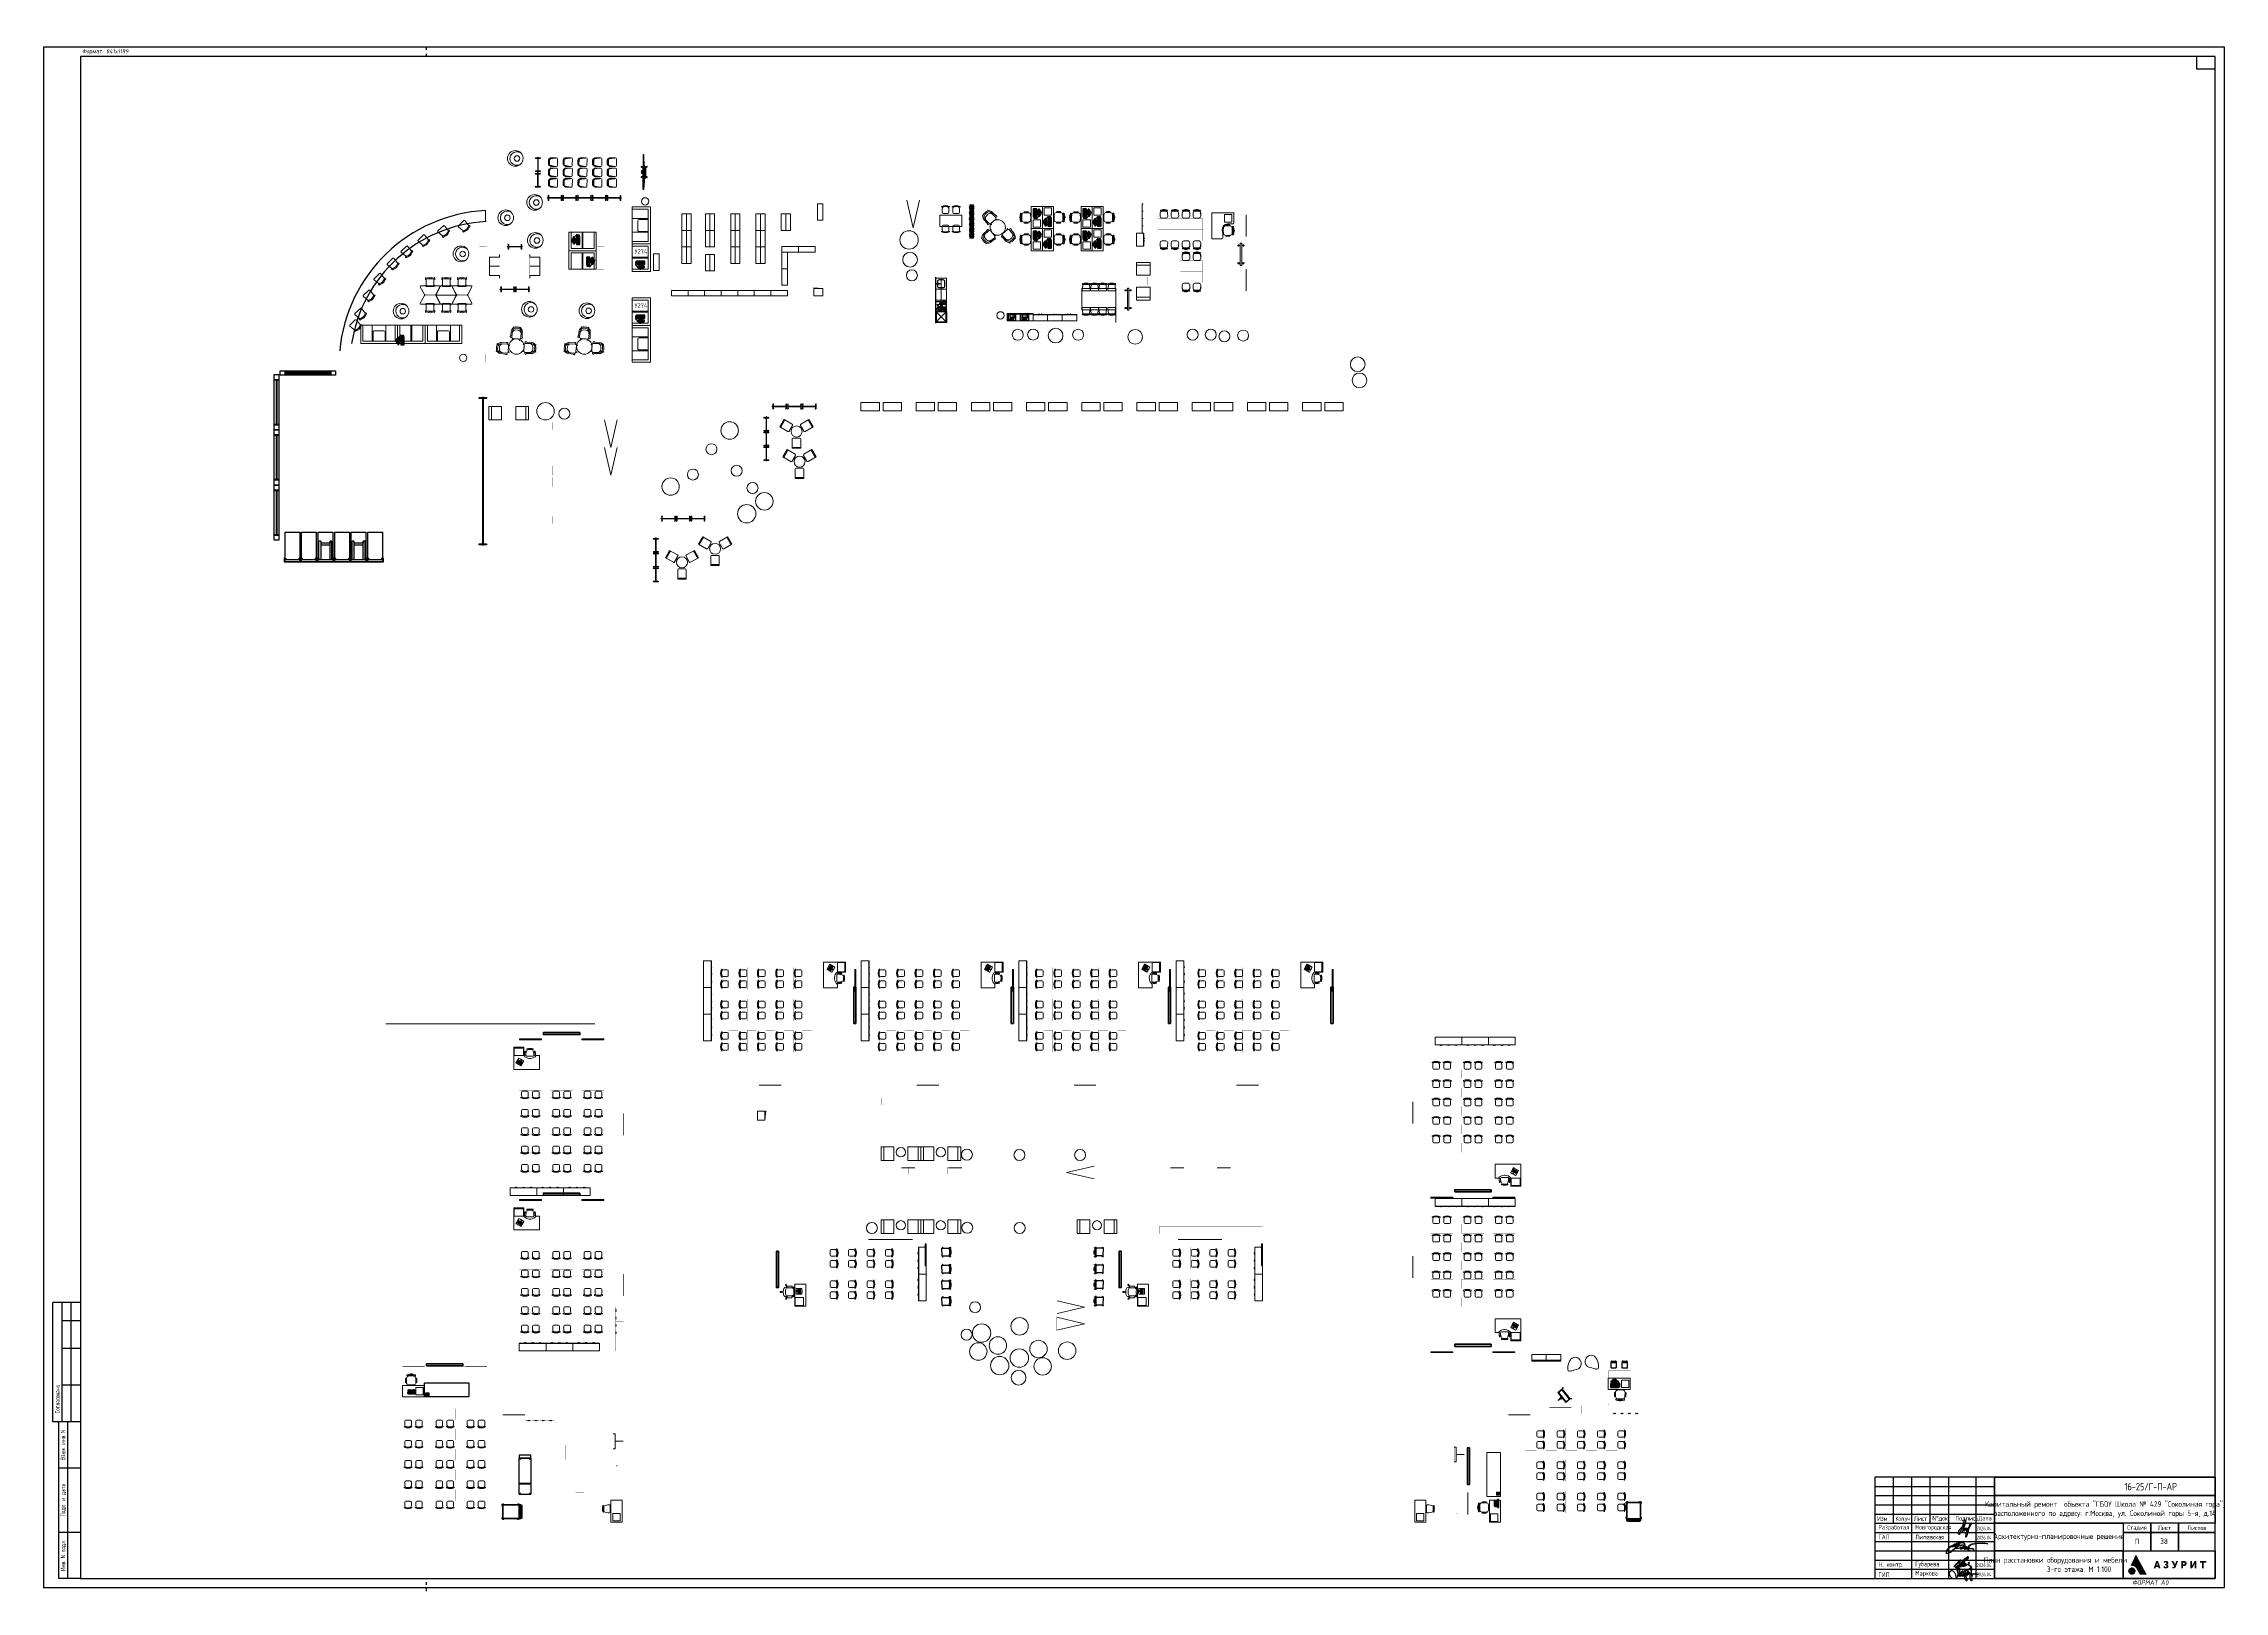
# Paper-space layout '48.3эт' of a CAD drawing. Header units: millimetres. Extents: x -356 to 829, y -33 to 808.
# The model-space entities are those that its viewports show. They can reach past a viewport. Long polylines and large blocks are cut down to what shows.
import ezdxf
from ezdxf.enums import TextEntityAlignment as Align

# ---------------------------------------------------------------- set-up
doc = ezdxf.new("R2010")
doc.units = ezdxf.units.MM
doc.set_wipeout_variables(frame=1)
for name, pattern in [('ACAD_ISO03W100', [30, 12, -18]), ('ADSK_Сверху', [450, 300, -150]), ('HIDDEN', [6, 4, -2]), ('ГОСТ 2.303 4', [7, 5, -2, 0])]:
    doc.linetypes.add(name, pattern=pattern)
for name, color, linetype in [('_RAMKA', 7, 'Continuous'), ('ТХ_ВК_оборуд.ТХ', 250, 'Continuous'), ('ТХ_мебель_библ_поз', 47, 'Continuous'), ('ТХ_подиум скрыть', 7, 'Continuous')]:
    doc.layers.add(name, color=color, linetype=linetype)
for name, color, linetype, lineweight in [('_STAMP', 250, 'Continuous', 30), ('_TEXT', 189, 'Continuous', 30), ('АР_Перегородки газоблок', 165, 'Continuous', 30), ('Подписи', 5, 'Continuous', 25), ('ТХ_мебель передв', 250, 'Continuous', 13), ('ТХ_мебель_библ', 250, 'Continuous', 13), ('ТХ_мебель_стац', 250, 'Continuous', 13), ('ТХ_обор_комп принт', 30, 'Continuous', 13), ('ТХ_ОСНОВНОЙ', 103, 'Continuous', 25)]:
    doc.layers.add(name, color=color, linetype=linetype, lineweight=lineweight)
doc.layers.add('ТХ_корр_25.03.26', color=1, linetype='Continuous', lineweight=30, plot=False)
doc.layers.get('Defpoints').off()
doc.styles.add('Arial 200', font='arial.ttf', dxfattribs={"height": 500})
doc.styles.add('ISOCPEUR', font='isocpeur.ttf', dxfattribs={"width": 0.7})
doc.styles.add('ISOCPEUR_1', font='isocpeur.ttf', dxfattribs={"width": 0.9, "height": 250})
doc.styles.add('SIMPLEX', font='simplex.shx', dxfattribs={"width": 0.85, "oblique": 7})
doc.styles.add('Архитект', font='isocpeur.ttf', dxfattribs={"width": 0.8, "oblique": 8})
doc.styles.add('Архитектурный', font='isocpeur.ttf', dxfattribs={"oblique": 8})
doc.styles.add('Архитектурный размер', font='isocpeur.ttf', dxfattribs={"width": 0.8, "oblique": 8})

# ---------------------------------------------------------------- blocks, each defined once
blk = doc.blocks.new('Логотип Азурит')
at = {"layer": '_STAMP', "linetype": 'Continuous', "true_color": 0x2a3756}
h = blk.add_hatch(color=159, dxfattribs=at)
h.dxf.hatch_style = 1
h.paths.add_polyline_path([(-39.4, 8.5), (-40, 9.6), (-40.6, 10.7), (-41.1, 11.7), (-41.6, 12.6), (-41.8, 12.9), (-41.9, 13), (-41.9, 12.9), (-42, 12.8), (-42.4, 12), (-42.8, 11.2), (-43.1, 10.5), (-43.5, 9.7), (-44.2, 8.3), (-44.5, 7.6), (-44.7, 7.1), (-44.8, 6.9), (-44.7, 6.9), (-44.5, 7), (-44.3, 7), (-44.1, 7), (-43.9, 7), (-43.7, 6.9), (-43.6, 6.9), (-43.4, 6.9), (-43.2, 6.8), (-43.1, 6.7), (-42.9, 6.7), (-42.7, 6.6), (-42.6, 6.5), (-42.4, 6.4), (-42.3, 6.3), (-42.2, 6.2), (-42, 6), (-41.9, 5.9), (-41.8, 5.8), (-41.7, 5.7), (-41.6, 5.5), (-41.3, 4.9), (-41, 4.4), (-40.6, 3.6), (-40, 2.6), (-39.8, 2.1), (-37.9, 2.1), (-36.5, 2.1), (-35.9, 2.1), (-36.5, 3.1), (-36.8, 3.8), (-37.2, 4.4), (-37.7, 5.3), (-38.2, 6.3), (-38.5, 6.9), (-38.9, 7.5)])
at = {"layer": '_STAMP', "linetype": 'Continuous', "true_color": 0x1447b7}
h = blk.add_hatch(color=162, dxfattribs=at)
h.dxf.hatch_style = 1
h.paths.add_polyline_path([(-42.1, 4.2), (-42.1, 4.4), (-42.1, 4.6), (-42.2, 4.8), (-42.3, 4.9), (-42.4, 5.1), (-42.5, 5.3), (-42.6, 5.4), (-42.7, 5.5), (-42.8, 5.6), (-42.9, 5.7), (-43.1, 5.9), (-43.4, 6), (-43.6, 6), (-43.9, 6.1), (-44.2, 6.1), (-44.4, 6.1), (-44.5, 6), (-44.7, 6), (-44.9, 5.9), (-45, 5.8), (-45.2, 5.7), (-45.4, 5.6), (-45.5, 5.5), (-45.6, 5.3), (-45.7, 5.2), (-45.8, 5), (-45.9, 4.9), (-46, 4.7), (-46, 4.5), (-46.1, 4.3), (-46.1, 4.1), (-46.1, 3.9), (-46, 3.7), (-46, 3.5), (-45.9, 3.4), (-45.9, 3.2), (-45.8, 3.1), (-45.7, 3), (-45.6, 2.9), (-45.5, 2.8), (-45.4, 2.7), (-45.3, 2.6), (-45.2, 2.5), (-45.1, 2.4), (-45, 2.3), (-44.8, 2.3), (-44.7, 2.2), (-44.6, 2.2), (-44.4, 2.2), (-44.3, 2.1), (-44.1, 2.1), (-43.8, 2.1), (-43.6, 2.2), (-43.3, 2.3), (-43.1, 2.4), (-42.9, 2.5), (-42.7, 2.7), (-42.6, 2.8), (-42.4, 3), (-42.3, 3.1), (-42.3, 3.3), (-42.2, 3.5), (-42.1, 3.7), (-42.1, 3.8), (-42.1, 4)])
at = {"layer": '_STAMP', "linetype": 'Continuous', "true_color": 0x2a3756}
h = blk.add_hatch(color=159, dxfattribs=at)
h.dxf.hatch_style = 1
h.paths.add_polyline_path([(-29.3, 7.9), (-29.6, 8.8), (-29.9, 9.5), (-30.4, 9.5), (-30.9, 9.5), (-30.9, 9.4), (-31.3, 8.4), (-31.6, 7.3), (-32, 6.3), (-32.2, 5.6), (-32.1, 5.6), (-31.7, 5.6), (-31.2, 5.6), (-31.1, 6), (-31, 6.4), (-30.4, 6.4), (-29.8, 6.4), (-29.6, 6), (-29.5, 5.6), (-29, 5.6), (-28.5, 5.6), (-28.6, 5.8), (-28.9, 6.8)])
h.paths.add_polyline_path([(-30.8, 7.2), (-30.7, 7.3), (-30.6, 7.9), (-30.4, 8.4), (-30.4, 8.6), (-30.4, 8.7), (-30.4, 8.6), (-30.3, 8.4), (-30.2, 8.1), (-30.1, 7.7), (-30, 7.3), (-30, 7.2), (-30.4, 7.2)], flags=16)
h = blk.add_hatch(color=159, dxfattribs=at)
h.dxf.hatch_style = 1
h.paths.add_polyline_path([(-24.4, 7.3), (-24.5, 7.4), (-24.6, 7.5), (-24.7, 7.6), (-24.8, 7.6), (-24.7, 7.7), (-24.6, 7.8), (-24.5, 7.9), (-24.5, 8), (-24.4, 8.1), (-24.3, 8.2), (-24.3, 8.3), (-24.3, 8.3), (-24.3, 8.5), (-24.3, 8.7), (-24.3, 8.7), (-24.3, 8.8), (-24.4, 9), (-24.5, 9.1), (-24.6, 9.3), (-24.8, 9.4), (-24.9, 9.5), (-25.1, 9.5), (-25.3, 9.6), (-25.6, 9.6), (-25.7, 9.6), (-25.9, 9.6), (-26.1, 9.6), (-26.2, 9.5), (-26.4, 9.5), (-26.5, 9.4), (-26.7, 9.3), (-26.8, 9.2), (-26.9, 9.2), (-26.8, 9), (-26.6, 8.7), (-26.5, 8.5), (-26.5, 8.5), (-26.5, 8.5), (-26.3, 8.6), (-26.2, 8.7), (-26.1, 8.7), (-25.9, 8.8), (-25.8, 8.8), (-25.7, 8.8), (-25.6, 8.8), (-25.5, 8.8), (-25.5, 8.7), (-25.4, 8.7), (-25.3, 8.6), (-25.3, 8.6), (-25.3, 8.5), (-25.3, 8.4), (-25.3, 8.3), (-25.3, 8.2), (-25.4, 8.1), (-25.4, 8.1), (-25.4, 8.1), (-25.5, 8), (-25.6, 8), (-25.8, 8), (-26.1, 8), (-26.1, 7.6), (-26.1, 7.2), (-25.8, 7.2), (-25.5, 7.2), (-25.5, 7.2), (-25.4, 7.2), (-25.3, 7.2), (-25.3, 7.1), (-25.2, 7.1), (-25.2, 7), (-25.2, 7), (-25.2, 6.9), (-25.2, 6.8), (-25.2, 6.7), (-25.2, 6.6), (-25.2, 6.6), (-25.3, 6.5), (-25.3, 6.5), (-25.4, 6.5), (-25.4, 6.4), (-25.5, 6.4), (-25.7, 6.4), (-25.8, 6.4), (-25.9, 6.4), (-26, 6.4), (-26.2, 6.5), (-26.3, 6.6), (-26.4, 6.7), (-26.5, 6.8), (-26.8, 6.5), (-26.9, 6.3), (-27, 6.2), (-27, 6.1), (-27, 6.1), (-26.9, 6.1), (-26.8, 6), (-26.6, 5.8), (-26.4, 5.7), (-26.2, 5.6), (-26, 5.6), (-25.8, 5.6), (-25.5, 5.6), (-25.3, 5.6), (-25.1, 5.6), (-25, 5.7), (-24.9, 5.7), (-24.7, 5.8), (-24.6, 5.9), (-24.5, 5.9), (-24.4, 6), (-24.4, 6.1), (-24.3, 6.2), (-24.3, 6.4), (-24.2, 6.5), (-24.2, 6.7), (-24.2, 6.8), (-24.2, 6.9), (-24.2, 7.1), (-24.3, 7.2), (-24.3, 7.3)])
h = blk.add_hatch(color=159, dxfattribs=at)
h.dxf.hatch_style = 1
h.paths.add_polyline_path([(-19.6, 8), (-19.4, 8.7), (-19.1, 9.2), (-19, 9.5), (-19.2, 9.5), (-19.5, 9.5), (-20, 9.5), (-20, 9.4), (-20.3, 8.7), (-20.6, 7.8), (-20.6, 7.7), (-20.7, 7.6), (-20.7, 7.6), (-20.7, 7.7), (-20.8, 8), (-21, 8.4), (-21.3, 9.1), (-21.5, 9.5), (-22.1, 9.5), (-22.6, 9.5), (-22.4, 9.2), (-21.9, 8.2), (-21.3, 7.1), (-21.1, 6.6), (-21.1, 6.6), (-21.1, 6.5), (-21.1, 6.5), (-21.2, 6.4), (-21.3, 6.4), (-21.4, 6.4), (-21.5, 6.4), (-21.5, 6.4), (-21.6, 6.4), (-21.7, 6.5), (-21.8, 6.5), (-21.9, 6.5), (-21.9, 6.4), (-22.1, 6), (-22.2, 5.9), (-22.2, 5.8), (-22.1, 5.8), (-21.9, 5.7), (-21.8, 5.6), (-21.7, 5.6), (-21.5, 5.6), (-21.3, 5.6), (-21.1, 5.6), (-21, 5.6), (-20.9, 5.7), (-20.8, 5.7), (-20.7, 5.8), (-20.6, 5.8), (-20.6, 5.9), (-20.5, 6), (-20.3, 6.2), (-20.3, 6.4), (-20.2, 6.5), (-19.9, 7.3)])
h = blk.add_hatch(color=159, dxfattribs=at)
h.dxf.hatch_style = 1
h.paths.add_polyline_path([(-14.5, 7.5), (-14.4, 7.6), (-14.4, 7.7), (-14.3, 8), (-14.3, 8.2), (-14.3, 8.4), (-14.4, 8.6), (-14.4, 8.8), (-14.5, 8.9), (-14.6, 9), (-14.6, 9.1), (-14.7, 9.2), (-14.8, 9.3), (-14.9, 9.4), (-15.1, 9.4), (-15.2, 9.5), (-15.3, 9.5), (-15.5, 9.5), (-16.3, 9.5), (-17.2, 9.5), (-17.2, 7.6), (-17.2, 5.6), (-16.7, 5.6), (-16.3, 5.6), (-16.3, 6.2), (-16.3, 6.8), (-15.9, 6.8), (-15.6, 6.8), (-15.4, 6.9), (-15.2, 6.9), (-15, 7), (-14.8, 7.1), (-14.7, 7.2), (-14.6, 7.4)])
h.paths.add_polyline_path([(-15.6, 7.7), (-15.7, 7.7), (-16, 7.7), (-16.3, 7.7), (-16.3, 8.2), (-16.3, 8.7), (-15.9, 8.7), (-15.6, 8.7), (-15.6, 8.7), (-15.5, 8.7), (-15.4, 8.6), (-15.4, 8.5), (-15.3, 8.4), (-15.3, 8.4), (-15.3, 8.2), (-15.3, 8.1), (-15.3, 8), (-15.3, 7.9), (-15.4, 7.9), (-15.4, 7.8), (-15.4, 7.8), (-15.5, 7.7)], flags=16)
h = blk.add_hatch(color=159, dxfattribs=at)
h.dxf.hatch_style = 1
h.paths.add_polyline_path([(-10.1, 7.8), (-10, 8), (-9.9, 8.1), (-9.9, 7.9), (-10, 7.5), (-10, 6.7), (-10, 5.6), (-9.5, 5.6), (-9, 5.6), (-9, 7.6), (-9, 9.5), (-9.5, 9.5), (-10, 9.5), (-10.4, 8.9), (-10.8, 8.1), (-11, 7.8), (-11.3, 7.3), (-11.4, 7.1), (-11.4, 7), (-11.4, 7.3), (-11.4, 7.8), (-11.4, 8.6), (-11.4, 9.5), (-11.9, 9.5), (-12.3, 9.5), (-12.3, 7.6), (-12.3, 5.6), (-11.9, 5.6), (-11.4, 5.6), (-11.2, 5.9), (-10.6, 6.9), (-10.3, 7.4)])
h = blk.add_hatch(color=159, dxfattribs=at)
h.dxf.hatch_style = 1
h.paths.add_polyline_path([(-3.7, 9.1), (-3.7, 9.5), (-5.4, 9.5), (-7.1, 9.5), (-7.1, 9.1), (-7.1, 8.7), (-6.5, 8.7), (-5.9, 8.7), (-5.9, 7.2), (-5.9, 5.6), (-5.4, 5.6), (-5, 5.6), (-5, 7.2), (-5, 8.7), (-4.3, 8.7), (-3.7, 8.7)])
blk = doc.blocks.new('подпись Липавская')
at = {"color": 162, "lineweight": 18, "true_color": 0x0034d1}
for points, knots in [([(2.4, -0.6), (1.9, -1.1), (1.5, -1.5), (0.6, -2.3), (0.2, -2.6), (-0.4, -3.1), (-0.8, -3.3), (-1.5, -3.6), (-1.9, -3.7), (-2.4, -3.8), (-2.6, -3.8), (-2.9, -3.6), (-3, -3.5), (-3.1, -3.2), (-3, -3.1), (-3, -2.6), (-2.9, -2.3), (-2.6, -1.9), (-2.5, -1.7), (-2, -1), (-1.6, -0.6), (-0.8, 0.1), (-0.4, 0.4), (0.6, 0.9), (1, 1.2), (1.6, 1.4), (1.6, 1.4), (1.7, 1.5)], [1.927995, 1.927995, 1.927995, 1.927995, 2.162861, 2.162861, 2.342684, 2.342684, 2.481252, 2.481252, 2.589465, 2.589465, 2.644352, 2.644352, 2.684993, 2.684993, 2.725633, 2.725633, 2.816518, 2.816518, 2.907403, 2.907403, 3.101021, 3.101021, 3.294638, 3.294638, 3.488255, 3.488255, 3.514244, 3.514244, 3.514244, 3.514244]), ([(1.5, 0.1), (1.6, 0.1), (1.8, 0.1), (2, 0.2), (2.1, 0.3), (2.5, 0.4), (2.7, 0.6), (3, 0.7)], [0.9055552, 0.9055552, 0.9055552, 0.9055552, 0.9629326, 0.9629326, 1.02031, 1.02031, 1.1239395, 1.1239395, 1.1239395, 1.1239395]), ([(6.8, 0.3), (6.6, 0.1), (6.3, 0), (5.8, -0.3), (5.5, -0.5), (5, -0.7), (4.7, -0.8), (4.2, -1), (4, -1), (3.6, -1.1), (3.4, -1.1), (3, -1.1), (2.8, -1.1), (2.6, -1), (2.5, -1), (2.4, -0.8), (2.3, -0.7), (2.4, -0.6)], [4.3062538, 4.3062538, 4.3062538, 4.3062538, 4.4138757, 4.4138757, 4.5214976, 4.5214976, 4.6291196, 4.6291196, 4.7090277, 4.7090277, 4.7729116, 4.7729116, 4.8231548, 4.8231548, 4.8495834, 4.8495834, 4.87234, 4.87234, 4.87234, 4.87234]), ([(2.8, -0.2), (3.1, 0.1), (3.6, 0.3), (4.3, 0.6), (4.6, 0.7), (5.2, 0.9), (5.6, 0.9), (6.2, 1), (6.5, 1), (6.8, 1)], [4.9347748, 4.9347748, 4.9347748, 4.9347748, 5.0568055, 5.0568055, 5.1788362, 5.1788362, 5.3146558, 5.3146558, 5.3908243, 5.3908243, 5.3908243, 5.3908243]), ([(5.1, 2.3), (5.5, 2.3), (5.9, 2.2), (6.5, 2), (6.7, 2), (7.1, 1.6), (7.3, 1.3), (7.3, 1), (7.2, 0.9), (7.2, 0.8)], [3.9400756, 3.9400756, 3.9400756, 3.9400756, 4.077799, 4.077799, 4.1515227, 4.1515227, 4.2252463, 4.2252463, 4.2499379, 4.2499379, 4.2499379, 4.2499379]), ([(7.2, 0.8), (7.3, 0.7), (7.3, 0.5), (7.3, 0.3), (7.3, 0.2), (7.3, 0), (7.2, 0), (7.2, 0)], [5.43291642, 5.43291642, 5.43291642, 5.43291642, 5.46279586, 5.46279586, 5.4926753, 5.4926753, 5.50331351, 5.50331351, 5.50331351, 5.50331351]), ([(7.2, 0), (7.4, 0), (7.5, 0), (7.8, 0), (8, 0), (8.2, -0.2), (8.3, -0.3), (8.3, -0.4)], [6.0978529, 6.0978529, 6.0978529, 6.0978529, 6.1425729, 6.1425729, 6.1872929, 6.1872929, 6.2036694, 6.2036694, 6.2036694, 6.2036694]), ([(8.7, -0.5), (8.8, -0.1), (9.2, 0.3), (9.8, 0.8), (10.2, 1.1), (11, 1.4), (11.4, 1.5), (12.7, 1.7), (13.6, 1.8), (15, 1.9), (15.7, 1.9), (16.8, 1.9), (17.2, 1.9), (18, 1.8), (18.5, 1.8), (19.2, 1.7), (19.4, 1.7), (19.7, 1.7)], [7.769656, 7.769656, 7.769656, 7.769656, 7.921996, 7.921996, 8.074335, 8.074335, 8.226675, 8.226675, 8.542229, 8.542229, 8.775159, 8.775159, 8.93404, 8.93404, 9.09292, 9.09292, 9.186254, 9.186254, 9.186254, 9.186254]), ([(6.6, -0.7), (6.5, -0.8), (6.4, -0.9), (6, -1.1), (5.7, -1.3), (5.4, -1.4), (5.3, -1.4), (5.2, -1.4), (5.1, -1.4), (5, -1.4), (5, -1.4), (4.9, -1.4), (4.8, -1.3), (4.8, -1.1), (4.8, -1.1), (4.9, -1), (4.9, -1), (4.9, -0.9), (5, -0.9), (5.1, -0.8), (5.3, -0.7), (5.5, -0.6), (5.6, -0.5), (5.9, -0.4), (6, -0.3), (6.3, -0.3), (6.3, -0.3), (6.4, -0.2)], [5.5967371, 5.5967371, 5.5967371, 5.5967371, 5.6654435, 5.6654435, 5.7341498, 5.7341498, 5.7599769, 5.7599769, 5.7754743, 5.7754743, 5.7848694, 5.7848694, 5.7920528, 5.7920528, 5.7992363, 5.7992363, 5.8064198, 5.8064198, 5.8255794, 5.8255794, 5.8652806, 5.8652806, 5.9049817, 5.9049817, 5.9720452, 5.9720452, 5.9983972, 5.9983972, 5.9983972, 5.9983972]), ([(7.7, -1.2), (7.7, -1.3), (7.6, -1.3), (7.4, -1.4), (7.3, -1.5), (7.1, -1.5), (7, -1.5), (6.9, -1.4), (6.9, -1.4), (6.8, -1.3), (6.8, -1.2), (6.8, -1.1), (6.8, -1), (6.9, -0.9), (6.9, -0.9), (7, -0.8), (7.1, -0.7), (7.4, -0.6), (7.6, -0.5), (7.7, -0.5)], [6.3030834, 6.3030834, 6.3030834, 6.3030834, 6.3311025, 6.3311025, 6.3581066, 6.3581066, 6.3684891, 6.3684891, 6.3749758, 6.3749758, 6.3814625, 6.3814625, 6.3879491, 6.3879491, 6.4022384, 6.4022384, 6.4305971, 6.4305971, 6.4944159, 6.4944159, 6.4944159, 6.4944159]), ([(8.6, -1.2), (8.5, -1.3), (8.4, -1.3), (8.3, -1.4), (8.2, -1.4), (8.1, -1.5), (8, -1.5), (7.9, -1.4), (7.8, -1.4), (7.7, -1.3), (7.7, -1.3), (7.7, -1.2)], [6.63437936, 6.63437936, 6.63437936, 6.63437936, 6.65591892, 6.65591892, 6.6718971, 6.6718971, 6.68234273, 6.68234273, 6.6889962, 6.6889962, 6.69151939, 6.69151939, 6.69151939, 6.69151939]), ([(9.7, -1.1), (9.9, -1.1), (10.3, -1), (11, -1), (11.3, -1), (11.8, -1.2), (11.9, -1.4), (12.1, -1.8), (12, -2.1), (11.8, -2.3), (11.7, -2.4), (11.3, -2.5), (11.2, -2.5), (10.6, -2.5), (10.3, -2.5), (9.7, -2.3), (9.5, -2.2), (9.1, -2), (8.9, -1.9), (8.6, -1.5), (8.6, -1.4), (8.6, -1.2)], [7.0162906, 7.0162906, 7.0162906, 7.0162906, 7.0993883, 7.0993883, 7.1824861, 7.1824861, 7.2545595, 7.2545595, 7.301037, 7.301037, 7.3475144, 7.3475144, 7.3939919, 7.3939919, 7.486045, 7.486045, 7.578098, 7.578098, 7.6546435, 7.6546435, 7.6967383, 7.6967383, 7.6967383, 7.6967383]), ([(9.2, -0.6), (9.2, -0.6), (9.3, -0.6), (9.5, -0.5), (9.5, -0.5), (9.6, -0.5), (9.7, -0.6), (9.8, -0.8), (9.8, -0.8), (9.8, -0.9), (9.8, -1), (9.8, -1), (9.7, -1.1), (9.7, -1.1)], [6.85701628, 6.85701628, 6.85701628, 6.85701628, 6.88166544, 6.88166544, 6.8944683, 6.8944683, 6.90289754, 6.90289754, 6.91132677, 6.91132677, 6.91975601, 6.91975601, 6.93200035, 6.93200035, 6.93200035, 6.93200035])]:
    blk.add_open_spline(points, degree=3, knots=knots, dxfattribs=at)
blk.add_spline([(0, 0), (0, -0.1), (0.3, -0.2), (0.8, 0), (1.4, 0.3), (1.9, 0.6), (2.3, 0.9), (2.7, 1.2), (2.9, 1.5), (3, 1.7), (3, 1.9), (2.7, 1.9), (2.4, 1.7), (1.8, 1.3), (1.5, 1), (1.2, 0.5), (1.1, 0.1), (1.2, -0.1), (1.6, -0.2), (2.1, 0), (2.5, 0.2), (2.9, 0.4), (3.5, 0.7), (4.1, 1.2), (4.6, 1.8), (4.8, 2.1), (4.9, 2.3), (4.5, 2.1), (4.1, 1.7), (3.7, 1.3), (3.1, 0.5), (2.4, -0.2), (1.7, -1), (0.7, -1.8), (-0.1, -2.5), (-1.4, -3.3), (-2.7, -3.4), (-2.7, -2.6), (-2.3, -1.8), (-1.6, -1), (-0.5, -0.1), (1, 0.8), (2, 1.3), (3.5, 1.8), (4.9, 2), (5.9, 2), (6.5, 1.8), (6.9, 1.5), (7, 1.1), (6.6, 0.4), (5.7, -0.1), (4.4, -0.6), (3.4, -0.9), (2.6, -0.8), (3.8, 0.1), (4.9, 0.5), (6.3, 0.7), (7.1, 0.5), (7, 0.1), (6.8, -0.2), (6.4, -0.5), (5.9, -0.9), (5, -1.2), (5.4, -0.9), (5.6, -0.8), (5.9, -0.6), (6.2, -0.5), (6.9, -0.3), (7.6, -0.2), (8, -0.4), (8.1, -0.4), (8, -0.6), (7.7, -1), (7.3, -1.2), (7, -1.2), (7.2, -1), (7.4, -0.9), (7.8, -0.7), (8.1, -0.6), (8.4, -0.6), (8.5, -0.7), (8.4, -1.1), (8.2, -1.2), (8, -1.2), (8, -1), (8.2, -0.9), (8.7, -0.9), (9, -0.9), (9.6, -0.8), (9.4, -1.1), (10.8, -1.2), (11.7, -1.6), (11.8, -1.9), (10.3, -2.2), (9.5, -1.9), (8.9, -1.5), (8.8, -0.7), (9.2, -0.1), (9.8, 0.5), (10.7, 1), (12.2, 1.4), (13.8, 1.6), (15.5, 1.7), (16.6, 1.7), (17.2, 1.6), (18.3, 1.6), (19.6, 1.4)], degree=3, dxfattribs=at)
for points in [[(0.2, 0.1), (0.5, 0.1), (0.6, 0.2), (0.9, 0.3)], [(1.6, 0.7), (1.9, 0.9), (2.1, 1), (2.3, 1.2)], [(2, 1.1), (1.8, 0.9), (1.7, 0.8), (1.6, 0.7)], [(3.3, 0.4), (3.1, 0.2), (3, 0), (2.8, -0.2)], [(3.2, 2), (3.6, 2), (3.9, 2.1), (4.2, 2.2)], [(8.3, -0.4), (8.4, -0.4), (8.6, -0.4), (8.7, -0.5)]]:
    blk.add_open_spline(points, degree=3, dxfattribs=at)
blk = doc.blocks.new('A$C87e5faed')
at = {"color": 172, "true_color": 0x1616e3}
for p, q in [((4.5, 4), (1.3, 0.4)), ((1.3, 0.4), (4.4, 3.1)), ((1.3, 0.4), (4.4, 3)), ((4.5, 3.9), (1.4, 0.4)), ((2.7, -0.6), (4.6, 1.4)), ((2.8, -0.6), (4.6, 1.3)), ((3.9, 0), (3.2, -0.6)), ((3.9, 0), (4, 0.1)), ((4, 0.1), (4.6, 0.7)), ((4.1, 0.2), (4.6, 0.6)), ((4.5, 3.2), (4.7, 3.4)), ((4.5, 3.1), (4.7, 3.3)), ((4.6, 1.4), (5.1, 1.9)), ((4.6, 1.4), (4.9, 1.8)), ((4.6, 0.5), (4.6, 0.3)), ((4.6, 0.3), (4.8, 0.2)), ((4.7, 0.7), (7.2, 2.9)), ((4.9, 1.3), (4.7, 0.9)), ((4.7, 0.7), (4.7, 0.6)), ((4.7, 0.6), (4.7, 0.3)), ((4.7, 0.3), (4.8, 0.3)), ((4.8, 0.8), (7.2, 3)), ((5, 1.3), (4.8, 0.8)), ((4.8, 0.3), (5.3, 0.4)), ((4.8, 0.2), (5.3, 0.4)), ((4.8, 0.2), (5.3, 0.4)), ((7.2, 3), (5, 1.3)), ((7.1, 3), (5, 1.3)), ((5.1, 2), (7.4, 4.8)), ((5.2, 2.1), (7.4, 4.8)), ((5.3, 0.4), (7.5, 2)), ((5.3, 0.4), (6.5, 1.2)), ((6.7, 1.4), (6.2, 0.8)), ((6.5, 1.2), (6.2, 0.8)), ((6.7, 1.4), (7.6, 2)), ((6.7, 0.6), (7.1, 0.9)), ((7.5, 2), (6.8, 1.5)), ((6.8, 0.5), (7.2, 1)), ((6.9, 1.5), (6.9, 1.5)), ((7.8, 1.8), (7.1, 0.9)), ((7.2, 1), (8, 1.7)), ((7.9, 1.7), (7.2, 1)), ((7.2, 1), (7.3, 0.8)), ((7.3, 1), (8, 1.6)), ((7.4, 0.9), (7.3, 1)), ((7.3, 0.8), (7.5, 0.8)), ((7.4, 4.8), (8.7, 5.6)), ((7.4, 4.8), (8.7, 5.6)), ((7.4, 0.9), (7.5, 0.9)), ((7.5, 2), (7.6, 2)), ((7.5, 0.8), (7.8, 0.9)), ((7.5, 0.9), (7.8, 0.9)), ((7.8, 0.9), (9, 1.7)), ((7.8, 0.9), (9.1, 1.6)), ((9.2, 1.5), (10.5, 0.4)), ((9.2, 1.4), (10.5, 0.4)), ((9.7, 2.6), (9.6, 2.6)), ((9.7, 2.5), (9.6, 2.5)), ((9.8, 2.5), (9.7, 2.6)), ((9.7, 2.5), (9.7, 2.5)), ((3, -0.7), (2.7, -0.6)), ((3, -0.7), (2.8, -0.6)), ((3.2, -0.6), (3, -0.7)), ((3.3, -0.6), (3, -0.7)), ((3.9, 0), (3.3, -0.6)), ((10.2, -0.7), (7.3, -2.5)), ((10.2, -0.8), (7.3, -2.6))]:
    blk.add_line(p, q, dxfattribs=at)
for points in [[(3.9, 0), (3.1, -0.2), (2.4, -0.3), (2.1, -0.3), (2.1, -0.1), (2.4, 0.2), (4.5, 1.6)], [(4, 0.1), (3.1, -0.2), (2.4, -0.3), (2.2, -0.2), (2.2, -0.1), (2.5, 0.2), (4.5, 1.6), (4.6, 1.4)], [(4.6, 0.5), (4.2, 0.1), (4, 0.1)], [(4.6, 0.6), (4.6, 0.5), (4.2, 0.2), (4.1, 0.2)], [(4.5, 3.1), (4.4, 2.2), (4.6, 1.6)], [(4.4, 3), (4.4, 2.2), (4.5, 1.6)], [(4.6, 1.6), (5.1, 2)], [(4.6, 1.6), (4.9, 1.8)], [(4.6, 1.6), (4.6, 1.4)], [(4.6, 1.4), (4.7, 0.9)], [(4.6, 1.3), (4.7, 0.9), (4.6, 0.7)]]:
    blk.add_lwpolyline(points, dxfattribs=at)
for points in [[(4.7, 3.3), (5.1, 3.7, 0.664719), (5, 3.9, 0.116051), (4.6, 3.6, 0.12803), (4.5, 3.4), (4.4, 3.1)], [(4.7, 3.4), (5.1, 3.7, 0.620604), (5, 3.8, 0.116009), (4.7, 3.6, 0.126024), (4.5, 3.3), (4.5, 3.2)], [(5.1, 1.9), (5.4, 2.1), (9.2, 5.1, 0.828646), (8.7, 5.6)], [(5.2, 2.1), (5.4, 2.2), (9.1, 5.1, 0.817588), (8.7, 5.6)]]:
    blk.add_lwpolyline(points, format="xyb", dxfattribs=at)
for centre, radius, start, end in [((6.4, 0.7), 0.164, 144.8899, 225.505), ((6.4, 0.7), 0.222, 144.8899, 225.505), ((6.5, 0.9), 0.486, 237.4946, 304.5474), ((6.5, 0.9), 0.428, 237.4946, 304.5474), ((7.2, 2.9), 0.0636, 335.3486, 107.8343), ((7.9, 1.7), 0.131, 327.1495, 150.1539), ((7.9, 1.7), 0.0731, 327.1495, 150.1539), ((9.7, 1.9), 0.682, 96.4472, 194.9902), ((9.7, 1.9), 0.624, 96.4472, 193.5642), ((8.4, 3), 1.49, 299.157, 339.3007), ((8.4, 3), 1.44, 299.6881, 338.4776), ((9.7, 1.9), 0.624, 199.0634, 220.3111), ((9.7, 1.9), 0.682, 200.0512, 220.3111), ((9.9, -0.1), 0.707, 295.4048, 36.3986), ((9.9, -0.1), 0.765, 295.4048, 36.3986)]:
    blk.add_arc(centre, radius, start, end, dxfattribs=at)
blk = doc.blocks.new('Маркова')
at = {"layer": 'Подписи'}
for points in [[(44384.16, 26837.52), (44384.02, 26837.95), (44383.86, 26838.46), (44383.67, 26838.92), (44383.36, 26839.36), (44382.92, 26839.82), (44382.37, 26840.02), (44381.91, 26839.87), (44381.53, 26839.53), (44381.38, 26839.14), (44381.38, 26838.69), (44381.61, 26838.16), (44381.82, 26837.83), (44382.25, 26837.39), (44382.84, 26837.07), (44383.53, 26837.07), (44383.96, 26837.22), (44384.63, 26837.82), (44384.75, 26838.6), (44384.75, 26839.25), (44384.75, 26840.2), (44384.75, 26840.92)], [(44384.96, 26840.5), (44384.84, 26841), (44384.62, 26841.2), (44384.35, 26841.2), (44384.24, 26840.96), (44384.24, 26840.55), (44384.41, 26840.01), (44384.62, 26839.21), (44384.92, 26838.49), (44385.18, 26837.92), (44385.36, 26839.06), (44385.43, 26839.91), (44385.43, 26840.64), (44385.43, 26840.89), (44385.19, 26840.95), (44385.19, 26840.77), (44385.34, 26839.78), (44385.66, 26838.18), (44385.84, 26837.88), (44386.06, 26838.38), (44386.19, 26839.11), (44386.19, 26839.42), (44385.86, 26839.42), (44385.74, 26839.02), (44385.85, 26838.57), (44386.16, 26838.35), (44386.41, 26838.02), (44386.59, 26837.89), (44386.84, 26838.65), (44386.91, 26839.29), (44386.72, 26839.71), (44386.37, 26839.83), (44386.03, 26839.65), (44385.9, 26839.34), (44386.01, 26838.87), (44386.13, 26838.49), (44386.23, 26838.35), (44386.53, 26838.44), (44386.8, 26838.81), (44386.69, 26839.42), (44386.69, 26838.93), (44386.91, 26838.2), (44387.08, 26838.02), (44387.16, 26837.94), (44387.37, 26838.08), (44387.53, 26839.05), (44387.42, 26839.79), (44387.17, 26840.7), (44387.77, 26837.87), (44387.91, 26837.45), (44388.05, 26836.95), (44388.14, 26836.54), (44388.14, 26836.2), (44387.88, 26836.28), (44387.54, 26836.8), (44387.3, 26837.47), (44387.19, 26838.24), (44387.19, 26838.85), (44387.56, 26839.4), (44387.69, 26839.4), (44387.84, 26838.89), (44387.99, 26838.52), (44388.2, 26838.24), (44388.31, 26838.24), (44388.45, 26838.62), (44388.56, 26839.33), (44388.56, 26839.82), (44388.99, 26838.58), (44388.84, 26839.38), (44388.96, 26839.55), (44389.15, 26839.24), (44389.31, 26838.93), (44389.48, 26838.73), (44389.74, 26839.03), (44389.9, 26839.65), (44390, 26840.29), (44389.86, 26841.59), (44389.69, 26841.82), (44389.56, 26841.68), (44389.56, 26841.3), (44389.7, 26840.31), (44389.89, 26838.82), (44389.99, 26837.79), (44389.99, 26837.09), (44389.99, 26836.15), (44389.72, 26836.32), (44389.53, 26836.9), (44389.4, 26837.91), (44389.4, 26838.5), (44389.48, 26839.15), (44389.86, 26838.76), (44389.86, 26838.62), (44390.05, 26838.01), (44390.31, 26838.39), (44390.66, 26839.02), (44390.82, 26838.67), (44391.19, 26839.01), (44391.41, 26838.69), (44391.93, 26838.78), (44392.24, 26838.65), (44392.64, 26838.79)]]:
    blk.add_spline(points, degree=3, dxfattribs=at)
blk = doc.blocks.new('_Azurit_Stamp 1')
at = {"layer": '_STAMP', "lineweight": -2}
for p, q in [((-185, 50), (-120, 50)), ((-120, 55), (-120, 0)), ((-185, 45), (-120, 45)), ((-185, 40), (-120, 40)), ((-185, 25), (-120, 25)), ((-185, 20), (-120, 20)), ((-185, 15), (-120, 15)), ((-185, 10), (-120, 10)), ((-185, 5), (-120, 5))]:
    blk.add_line(p, q, dxfattribs=at)
at = {"layer": '_STAMP', "lineweight": 30}
for p, q in [((-175, 55), (-175, 30)), ((-165, 55), (-165, 0)), ((-155, 55), (-155, 30)), ((-145, 55), (-145, 0)), ((-130, 55), (-130, 0)), ((-185, 35), (-120, 35)), ((-185, 30), (-120, 30))]:
    blk.add_line(p, q, dxfattribs=at)
at = {"layer": '_STAMP', "lineweight": -2}
blk.add_lwpolyline([(-185, 0), (0, 0), (0, 55), (-185, 55)], close=True, dxfattribs=at)
at = {"layer": '_STAMP', "lineweight": 30}
for points in [[(-185, 0), (0, 0), (0, 55), (-185, 55)], [(-120, 55), (0, 55), (0, 45), (-120, 45)], [(-120, 45), (0, 45), (0, 30), (-120, 30)], [(-120, 30), (-50, 30), (-50, 15), (-120, 15)], [(-50, 25), (-35, 25), (-35, 30), (-50, 30)], [(-50, 15), (-35, 15), (-35, 25), (-50, 25)], [(-35, 25), (-20, 25), (-20, 30), (-35, 30)], [(-35, 15), (-20, 15), (-20, 25), (-35, 25)], [(-20, 25), (0, 25), (0, 30), (-20, 30)], [(-20, 15), (0, 15), (0, 25), (-20, 25)], [(-120, 15), (-50, 15), (-50, 0), (-120, 0)], [(-50, 15), (0, 15), (0, 0), (-50, 0)]]:
    blk.add_lwpolyline(points, close=True, dxfattribs=at)
at = {"layer": 'Подписи', "color": 172, "true_color": 0x1616e3}
blk.add_spline([(-136.2, 32), (-139.4, 24.3), (-139.3, 25.6), (-137.6, 27.9), (-136.1, 29.4), (-135.5, 31.2), (-135.6, 31.5), (-135.7, 31.2), (-137.4, 25.7), (-137.5, 25.4), (-135.8, 27.5), (-136, 27.1), (-136.4, 25.6), (-135, 27.4), (-135.1, 27.3), (-135.4, 26.2), (-133, 29.2), (-132.9, 29.9), (-133, 30.1), (-133.6, 28.6), (-135.5, 22.7), (-135.4, 23.8), (-134.8, 25.8), (-132.8, 28.9), (-132, 30.4)], degree=3, dxfattribs=at)
at = {"color": 172, "true_color": 0x1616e3}
blk.add_blockref('подпись Липавская', (-143.2, 17.3), dxfattribs=at)
at = {"linetype": 'Continuous'}
blk.add_blockref('Логотип Азурит', (-1.2, -0.1), dxfattribs=at)
at = {"color": 172, "true_color": 0x1616e3, "xscale": 1.418317179910401, "yscale": 1.418317179910401, "zscale": 1.418317179910401}
blk.add_blockref('Маркова', (-63091.4, -38063.5), dxfattribs=at)
at = {"color": 241, "ltscale": 100, "true_color": 0xf7abae}
blk.add_blockref('A$C87e5faed', (-143.3, 6.1), dxfattribs=at)
at = {"layer": '_STAMP', "style": 'Архитектурный', "width": 0.75}
for p in [(-129.7, 26.2), (-129.7, 21.2), (-129.7, 6.2), (-129.7, 1.2)]:
    blk.add_text('2026.04', height=2, dxfattribs=at).set_placement(p)
at = {"layer": '_STAMP', "color": 7, "lineweight": -2, "attachment_point": 4, "style": 'Архитектурный размер'}
for s, width, gutter_width, heights, insert, char_height in [('{\\Q0;\\C256;\\c0;16-25/Г-П-АР}', 69.159, 0, [9.61], (-49.3, 49.9), 4), ('{\\Q0;Изм}', 10, 12.5, [0], (-183.7, 32.5), 2.5), ('{\\Q0;Разработал}', 20, 12.5, [0], (-183, 27.5), 2.5), ('{\\Q0;ГАП}', 20, 12.5, [0], (-183, 22.5), 2.5), ('{\\Q0;\\W0.7;Кол.уч}', 10, 12.5, [0], (-173.7, 32.2), 2.5), ('{\\Q0;Лист}', 10, 12.5, [0], (-163.7, 32.5), 2.5), ('{\\Q0;Липавская}', 20, 12.5, [0], (-163, 22.5), 2.5), ('{\\Q0;Новгородская}', 20, 12.5, [0], (-163, 27.5), 2.5), ('{\\Q0;N%%Dдок}', 10, 12.5, [0], (-153.7, 32.5), 2.5), ('{\\Q0;Подпись}', 10, 12.5, [0], (-141.2, 32.5), 2.5), ('{\\Q0;Дата}', 10, 12.5, [0], (-128.7, 32.5), 2.5), ('{\\Q0;Н. контр.}', 20, 12.5, [0], (-183, 7.3), 2.5), ('{\\Q0;ГИП}', 20, 12.5, [0], (-183, 2), 2.5), ('{\\Q0;Губарева}', 20, 12.5, [0], (-163, 7.5), 2.5), ('{\\Q0;Маркова}', 20, 12.5, [0], (-163, 2.5), 2.5)]:
    blk.add_mtext_dynamic_manual_height_columns(s, width=width, gutter_width=gutter_width, heights=heights, dxfattribs=dict(at, insert=insert, char_height=char_height))
at = {"layer": '_STAMP', "color": 7, "lineweight": -2, "char_height": 3, "attachment_point": 5, "style": 'Архитектурный размер'}
for s, insert, width in [('{\\Q0;Капитальный ремонт  объекта "ГБОУ Школа № 429 "Соколиная гора", расположенного по адресу: г.Москва, ул. Соколиной горы 5-я, д.14}', (-60, 37.5), 120), ('{\\Q0;Архитектурно-планировочные решения}', (-85, 22.5), 70)]:
    blk.add_mtext(s, dxfattribs=dict(at, insert=insert, width=width))
at = {"layer": '_STAMP', "lineweight": -2, "char_height": 2.5, "attachment_point": 5, "style": 'Архитектурный'}
for s, insert in [('{\\Q0;\\W0.8;Стадия}', (-42.5, 27.5)), ('{\\Q0;\\W0.8;Лист}', (-27.5, 27.5)), ('{\\Q0;\\W0.8;Листов}', (-10, 27.5))]:
    blk.add_mtext_dynamic_manual_height_columns(s, width=15, gutter_width=12.5, heights=[0], dxfattribs=dict(at, insert=insert))
at = {"layer": '_TEXT', "lineweight": -2, "insert": (-42.5, 20), "char_height": 3, "attachment_point": 5, "style": 'Архитект'}
blk.add_mtext_dynamic_manual_height_columns('{\\Q0;П}', width=13.353, gutter_width=12.5, heights=[9.08], dxfattribs=at)
blk = doc.blocks.new('_DOP_POLE')
at = {"layer": '_STAMP'}
for p, q in [((-15, 85), (-15, 150)), ((0, 150), (-15, 150)), ((-10, 85), (-10, 150)), ((-5, 85), (-5, 150)), ((0, 150), (0, 0)), ((0, 140), (-10, 140)), ((0, 125), (-10, 125)), ((0, 105), (-10, 105)), ((0, 85), (-15, 85)), ((-12, 85), (-12, 0)), ((-7, 85), (-7, 0)), ((0, 60), (-12, 60)), ((0, 25), (-12, 25)), ((0, 0), (-12, 0))]:
    blk.add_line(p, q, dxfattribs=at)
at = {"layer": '_TEXT', "style": 'ISOCPEUR', "width": 0.7}
for s, p in [('Согласовано', (-12.5, 97.5)), ('Взам. инв N', (-9.5, 72.5)), ('Подп. и дата', (-9.5, 42.5)), ('Инв. N подл.', (-9.5, 12.5))]:
    blk.add_text(s, height=2.5, rotation=90, dxfattribs=at).set_placement(p, align=Align.MIDDLE_CENTER)
blk = doc.blocks.new('*U412')
at = {"color": 0}
for p, q in [((1172, 827), (1172, 834)), ((1182, 827), (1172, 827))]:
    blk.add_line(p, q, dxfattribs=at)
at = {"layer": '_RAMKA', "color": 253, "linetype": 'ACAD_ISO03W100', "ltscale": 0.12}
for p, q in [((210, 834), (210, 841)), ((210, 0), (210, 7))]:
    blk.add_line(p, q, dxfattribs=at)
at = {"layer": '_RAMKA', "color": 0}
for points in [[(2, 2), (1187, 2), (1187, 839), (2, 839)], [(22, 7), (1182, 7), (1182, 834), (22, 834)]]:
    blk.add_lwpolyline(points, close=True, dxfattribs=at)
at = {"layer": '_RAMKA'}
blk.add_blockref('_DOP_POLE', (22, 7), dxfattribs=at)
at = {"layer": '_RAMKA', "color": 8, "insert": (23, 836.5), "char_height": 2.2, "attachment_point": 4, "style": 'SIMPLEX'}
blk.add_mtext_dynamic_manual_height_columns('Формат: 841x1189', width=59.756, gutter_width=12.5, heights=[0], dxfattribs=at)
at = {"layer": '_RAMKA', "color": 8, "style": 'SIMPLEX', "oblique": 7, "width": 0.85}
blk.add_attdef('ФОРМАТ_А', (1137, 3.5), '', height=2.5, dxfattribs=at)
blk = doc.blocks.new('У014')
at = {"layer": 'ТХ_мебель передв'}
blk.add_circle((-169652, 43208, -1), 500, dxfattribs=at)
blk = doc.blocks.new('A$Ce5d95258')
at = {"layer": 'ТХ_мебель передв'}
for p in [(474288, -48621, 1), (465462, -63502, 1), (478224, -108021, 1), (479210, -109789, 1), (480277, -109382, 1)]:
    blk.add_blockref('У014', p, dxfattribs=at)
blk = doc.blocks.new('У017')
at = {"layer": 'ТХ_мебель передв'}
blk.add_lwpolyline([(252942, -218302), (253682, -218302), (253682, -219002), (252942, -219002)], close=True, dxfattribs=at)
blk.add_lwpolyline([(252942, -219002), (252942, -218852), (253682, -218852), (253682, -219002)], dxfattribs=at)
blk = doc.blocks.new('A$C4e07e813')
at = {"layer": 'ТХ_ОСНОВНОЙ', "xscale": -1, "rotation": 180}
blk.add_blockref('У017', (64052, -225637), dxfattribs=at)
at = {"layer": 'ТХ_ОСНОВНОЙ'}
blk.add_blockref('У017', (64052, 210317), dxfattribs=at)
for p, rotation in [((500798, 238482), 270), ((64960, -268142), 90), ((522112, 198247), 270), ((86273, -308377), 90), ((524277, 198247), 270), ((88438, -308377), 90), ((522112, 194277), 270), ((86273, -312347), 90), ((524277, 194277), 270), ((88438, -312347), 90), ((532767, 194277), 270), ((96928, -312347), 90)]:
    blk.add_blockref('У017', p, dxfattribs=dict(at, rotation=rotation))
blk = doc.blocks.new('У016')
at = {"layer": 'ТХ_мебель передв', "lineweight": 0, "ltscale": 100, "transparency": 33554687}
for p, q in [((-49562.5, 37416.5), (-49212.5, 35916.5)), ((-49212.5, 35916.5), (-48862.5, 37416.5))]:
    blk.add_line(p, q, dxfattribs=at)
at = {"layer": 'ТХ_мебель передв', "lineweight": 0, "ltscale": 100, "transparency": 33554687, "const_width": 1}
blk.add_lwpolyline([(-49562.5, 37416.5), (-49562.5, 35916.5), (-48862.5, 35916.5), (-48862.5, 37416.5)], close=True, dxfattribs=at)
blk = doc.blocks.new('A$Cb50230bb')
at = {"layer": 'ТХ_мебель передв'}
for p in [(354069, -40667), (337639, -52617), (337639, -54116)]:
    blk.add_blockref('У016', p, dxfattribs=at)
for p, rotation in [((277268, -105302), 270), ((350080, -15092), 90), ((350091, -14192), 90)]:
    blk.add_blockref('У016', p, dxfattribs=dict(at, rotation=rotation))
blk = doc.blocks.new('У133')
at = {"ltscale": 0.1, "const_width": 2}
blk.add_lwpolyline([(164688, -95912), (165188, -95912), (165188, -96312), (164688, -96312)], close=True, dxfattribs=at)
blk = doc.blocks.new('A$Cbd7af95c')
at = {"layer": 'ТХ_мебель передв', "rotation": 270}
for p in [(378388, 146988), (378788, 146988), (379188, 146988), (379588, 146988), (379988, 146988), (380388, 146988), (380788, 146988), (381188, 146988), (378388, 146368), (378788, 146368), (379188, 146368), (379588, 146368), (379988, 146368), (380388, 146368), (380788, 146368), (381188, 146368)]:
    blk.add_blockref('У133', p, dxfattribs=at)
blk = doc.blocks.new('У334')
at = {"layer": 'ТХ_мебель передв', "const_width": 2}
blk.add_lwpolyline([(-178809, 137816), (-178209, 137816), (-178209, 137416), (-178809, 137416)], close=True, dxfattribs=at)
blk = doc.blocks.new('Шкаф для ПУИ 500х400')
blk.add_line((400, 0), (450, -510))
blk.add_lwpolyline([(400, -500), (400, 0), (0, 0), (0, -500)], close=True)
blk = doc.blocks.new('A$C9cd708a4')
at = {"layer": 'ТХ_мебель передв', "rotation": 90}
blk.add_blockref('У334', (435961, 172009), dxfattribs=at)
at = {"layer": 'ТХ_мебель передв', "xscale": -1}
for p, rotation in [((299956, -8461), 270), ((296392, -53252), 180)]:
    blk.add_blockref('Шкаф для ПУИ 500х400', p, dxfattribs=dict(at, rotation=rotation))
blk = doc.blocks.new('KEY')
at = {"color": 0}
for p, q in [((-0.2, 0), (0.2, 0)), ((-0.3, -0.5), (-0.3, -0.1)), ((-0.3, -0.5), (-0.3, -0.1)), ((-0.2, -0.6), (0.2, -0.6)), ((-0.2, -0.7), (0.2, -0.7)), ((0.3, -0.5), (0.3, -0.1)), ((0.3, -0.5), (0.3, -0.1))]:
    blk.add_line(p, q, dxfattribs=at)
for centre, radius, start, end in [((0.2, -0.1), 0.109, 360, 90), ((0.2, -0.1), 0.141, 360, 90), ((-0.2, -0.1), 0.109, 90, 180), ((-0.2, -0.1), 0.141, 90, 180), ((-0.2, -0.5), 0.109, 180, 270), ((-0.2, -0.5), 0.141, 180, 270), ((0.2, -0.5), 0.109, 270, 360), ((0.2, -0.5), 0.141, 270, 360)]:
    blk.add_arc(centre, radius, start, end, dxfattribs=at)
blk = doc.blocks.new('A$C6368dfc4')
at = {"true_color": 0x000000}
h = blk.add_hatch(color=18, dxfattribs=at)
h.paths.add_polyline_path([(277427, -67975), (277424, -67973), (277427, -67973)])
h.paths.add_polyline_path([(277427, -67973), (277424, -67973), (277427, -67971)])
h = blk.add_hatch(color=18, dxfattribs=at)
h.paths.add_polyline_path([(277436, -67972), (277439, -67971), (277436, -67971)])
h.paths.add_polyline_path([(277436, -67971), (277439, -67971), (277436, -67969)])
h = blk.add_hatch(color=18, dxfattribs=at)
h.paths.add_polyline_path([(277707, -67998), (277704, -67996), (277707, -67996)])
h.paths.add_polyline_path([(277707, -67996), (277704, -67996), (277707, -67994)])
h = blk.add_hatch(color=18, dxfattribs=at)
h.paths.add_polyline_path([(336534, -74226), (336532, -74223), (336532, -74226)])
h.paths.add_polyline_path([(336532, -74226), (336532, -74223), (336530, -74226)])
h = blk.add_hatch(color=18, dxfattribs=at)
h.paths.add_polyline_path([(336536, -74235), (336534, -74238), (336534, -74235)])
h.paths.add_polyline_path([(336534, -74235), (336534, -74238), (336532, -74235)])
h = blk.add_hatch(color=18, dxfattribs=at)
h.paths.add_polyline_path([(336559, -73955), (336558, -73958), (336558, -73955)])
h.paths.add_polyline_path([(336558, -73955), (336558, -73958), (336556, -73955)])
at = {"color": 18, "true_color": 0x000000}
for p, q in [((277814, -68043), (277371, -68041)), ((277371, -68041), (277371, -68095)), ((277371, -68061), (277814, -68063)), ((277371, -68095), (277814, -68098)), ((277371, -68095), (277376, -68101)), ((277376, -68101), (277808, -68103)), ((277376, -68101), (277426, -68114)), ((277419, -67907), (277418, -68031)), ((277421, -67907), (277420, -68031)), ((277420, -67947), (277420, -67959)), ((277420, -67968), (277420, -67981)), ((277421, -67908), (277421, -67916)), ((277421, -67926), (277421, -67938)), ((277422, -67927), (277421, -67939)), ((277421, -67948), (277421, -67960)), ((277421, -67969), (277421, -67981)), ((277421, -68022), (277421, -68032)), ((277422, -67908), (277422, -67917)), ((277422, -68023), (277422, -68033)), ((277427, -67929), (277424, -67928)), ((277424, -67928), (277427, -67932)), ((277424, -67971), (277424, -67975)), ((277424, -67973), (277427, -67971)), ((277424, -67973), (277438, -67973)), ((277427, -67975), (277424, -67973)), ((277424, -67985), (277454, -67985)), ((277425, -67921), (277475, -67922)), ((277425, -67921), (277456, -67921)), ((277425, -67923), (277475, -67924)), ((277425, -67942), (277475, -67942)), ((277425, -67943), (277464, -67943)), ((277425, -67945), (277458, -67945)), ((277425, -67963), (277464, -67964)), ((277425, -67964), (277454, -67964)), ((277425, -67966), (277454, -67966)), ((277439, -67971), (277425, -67971)), ((277437, -68018), (277425, -68018)), ((277437, -68020), (277425, -68020)), ((277426, -68114), (277758, -68116)), ((277427, -67902), (277456, -67902)), ((277427, -67925), (277427, -67929)), ((277427, -67925), (277428, -67925)), ((277427, -67932), (277431, -67929)), ((277427, -67971), (277427, -67975)), ((277427, -68038), (277755, -68040)), ((277437, -68038), (277427, -68038)), ((277428, -67897), (277460, -67898)), ((277428, -67899), (277460, -67899)), ((277428, -67900), (277456, -67900)), ((277428, -67929), (277428, -67925)), ((277431, -67929), (277428, -67929)), ((277439, -67971), (277436, -67969)), ((277436, -67969), (277436, -67972)), ((277436, -67972), (277439, -67971)), ((277439, -67973), (277439, -67969)), ((277440, -68023), (277440, -68035)), ((277441, -68022), (277441, -68034)), ((277458, -67970), (277458, -67982)), ((277459, -67905), (277459, -67917)), ((277459, -67969), (277459, -67981)), ((277460, -67904), (277460, -67917)), ((277461, -67901), (277461, -67917)), ((277461, -67948), (277461, -67960)), ((277462, -67903), (277462, -67918)), ((277462, -67947), (277462, -67959)), ((277463, -67912), (277466, -67919)), ((277477, -67921), (277465, -67921)), ((277470, -67919), (277468, -67912)), ((277468, -67947), (277468, -67959)), ((277474, -67919), (277472, -67912)), ((277477, -67889), (277708, -67890)), ((277477, -67890), (277708, -67892)), ((277477, -67891), (277477, -67891)), ((277477, -67893), (277477, -67893)), ((277478, -67927), (277478, -67939)), ((277479, -67926), (277479, -67938)), ((277480, -67896), (277480, -67918)), ((277481, -67895), (277481, -67917)), ((277481, -67895), (277481, -67917)), ((277482, -67896), (277482, -67918)), ((277486, -67891), (277505, -67891)), ((277486, -67893), (277505, -67893)), ((277486, -67921), (277505, -67921)), ((277508, -67896), (277508, -67918)), ((277509, -67895), (277509, -67917)), ((277510, -67895), (277510, -67917)), ((277511, -67896), (277511, -67918)), ((277514, -67891), (277633, -67892)), ((277514, -67893), (277633, -67894)), ((277514, -67921), (277633, -67922)), ((277636, -67897), (277636, -67919)), ((277637, -67896), (277637, -67918)), ((277638, -67896), (277638, -67918)), ((277639, -67897), (277639, -67919)), ((277642, -67922), (277662, -67922)), ((277643, -67892), (277662, -67892)), ((277643, -67894), (277662, -67894)), ((277665, -67897), (277665, -67919)), ((277666, -67896), (277666, -67918)), ((277667, -67896), (277667, -67918)), ((277668, -67897), (277668, -67919)), ((277669, -67913), (277672, -67920)), ((277671, -67892), (277690, -67892)), ((277671, -67894), (277690, -67894)), ((277671, -67922), (277690, -67922)), ((277676, -67920), (277673, -67913)), ((277680, -67920), (277678, -67913)), ((277694, -67897), (277694, -67919)), ((277694, -67927), (277694, -67939)), ((277695, -67896), (277695, -67918)), ((277695, -67896), (277695, -67918)), ((277695, -67928), (277695, -67940)), ((277696, -67897), (277696, -67919)), ((277697, -67930), (277701, -67934)), ((277700, -67930), (277697, -67930)), ((277704, -67914), (277698, -67914)), ((277698, -67914), (277698, -67921)), ((277698, -67917), (277704, -67917)), ((277698, -67919), (277704, -67919)), ((277698, -67921), (277704, -67921)), ((277698, -67923), (277751, -67923)), ((277698, -67925), (277751, -67925)), ((277698, -67944), (277751, -67944)), ((277698, -67995), (277698, -68007)), ((277699, -67915), (277703, -67915)), ((277699, -67916), (277703, -67916)), ((277699, -67918), (277703, -67918)), ((277699, -67920), (277703, -67920)), ((277699, -67996), (277699, -68008)), ((277700, -67892), (277708, -67892)), ((277700, -67894), (277708, -67894)), ((277700, -67922), (277719, -67922)), ((277700, -67927), (277702, -67927)), ((277700, -67927), (277700, -67930)), ((277701, -67934), (277704, -67930)), ((277702, -67930), (277702, -67927)), ((277704, -67930), (277702, -67930)), ((277704, -67916), (277703, -67918)), ((277703, -67918), (277705, -67917)), ((277703, -67991), (277751, -67991)), ((277703, -67993), (277751, -67993)), ((277703, -68012), (277750, -68012)), ((277704, -67921), (277704, -67914)), ((277705, -67916), (277704, -67917)), ((277704, -67917), (277705, -67916)), ((277704, -67917), (277704, -67916)), ((277705, -67917), (277704, -67917)), ((277704, -67996), (277707, -67994)), ((277707, -67998), (277704, -67996)), ((277704, -67996), (277724, -67996)), ((277705, -67916), (277705, -67916)), ((277705, -67949), (277705, -67961)), ((277706, -67950), (277706, -67962)), ((277707, -67994), (277707, -67998)), ((277709, -67945), (277751, -67945)), ((277709, -67946), (277751, -67947)), ((277709, -67965), (277751, -67965)), ((277716, -67970), (277716, -67982)), ((277717, -67971), (277717, -67983)), ((277721, -67966), (277751, -67966)), ((277721, -67968), (277751, -67968)), ((277721, -67987), (277751, -67987)), ((277722, -67905), (277722, -67919)), ((277723, -67903), (277723, -67918)), ((277756, -67899), (277724, -67899)), ((277756, -67901), (277724, -67901)), ((277724, -67906), (277724, -67918)), ((277725, -67907), (277725, -67919)), ((277728, -67902), (277751, -67902)), ((277728, -67904), (277751, -67904)), ((277728, -67922), (277751, -67923)), ((277754, -67907), (277754, -67919)), ((277754, -67929), (277754, -67941)), ((277754, -67950), (277754, -67962)), ((277754, -67971), (277754, -67984)), ((277754, -67996), (277754, -68008)), ((277755, -67906), (277755, -67918)), ((277755, -67928), (277755, -67940)), ((277755, -67949), (277755, -67961)), ((277755, -67971), (277755, -67983)), ((277755, -67995), (277755, -68008)), ((277758, -68116), (277808, -68103)), ((277764, -67909), (277763, -68033)), ((277765, -67909), (277765, -68033)), ((277808, -68103), (277814, -68098)), ((277814, -68098), (277814, -68043)), ((336450, -74185), (336451, -73954)), ((336452, -74185), (336453, -73954)), ((336452, -74176), (336452, -74157)), ((336452, -74185), (336452, -74185)), ((336453, -73991), (336454, -73972)), ((336453, -74019), (336453, -74000)), ((336453, -74148), (336453, -74029)), ((336454, -73962), (336454, -73954)), ((336454, -74148), (336455, -74029)), ((336454, -74176), (336454, -74157)), ((336454, -74185), (336454, -74185)), ((336455, -73991), (336455, -73972)), ((336455, -74019), (336455, -74000)), ((336456, -73962), (336456, -73954)), ((336457, -74152), (336478, -74152)), ((336457, -74153), (336478, -74153)), ((336457, -74181), (336478, -74181)), ((336457, -74181), (336478, -74181)), ((336457, -74182), (336479, -74182)), ((336458, -73967), (336479, -73967)), ((336458, -73967), (336479, -73967)), ((336458, -73995), (336479, -73995)), ((336458, -73996), (336479, -73996)), ((336458, -74024), (336479, -74024)), ((336458, -74025), (336479, -74025)), ((336458, -74026), (336480, -74026)), ((336458, -74151), (336479, -74151)), ((336458, -74154), (336479, -74154)), ((336458, -74180), (336479, -74180)), ((336459, -73966), (336480, -73966)), ((336459, -73968), (336480, -73968)), ((336459, -73994), (336480, -73994)), ((336459, -73997), (336480, -73997)), ((336458, -74023), (336480, -74023)), ((336459, -74234), (336459, -74202)), ((336461, -73906), (336461, -73938)), ((336461, -74234), (336461, -74202)), ((336461, -74234), (336462, -74206)), ((336463, -73906), (336462, -73938)), ((336463, -73934), (336463, -73911)), ((336463, -74201), (336478, -74201)), ((336463, -74235), (336463, -74206)), ((336464, -73939), (336480, -73939)), ((336465, -73934), (336465, -73911)), ((336465, -74200), (336479, -74200)), ((336466, -73940), (336481, -73940)), ((336466, -74202), (336478, -74202)), ((336467, -74203), (336479, -74203)), ((336468, -73907), (336480, -73907)), ((336468, -73937), (336481, -73937)), ((336468, -73938), (336480, -73938)), ((336468, -74241), (336592, -74242)), ((336468, -74243), (336592, -74244)), ((336469, -73908), (336481, -73908)), ((336469, -74240), (336479, -74240)), ((336469, -74241), (336478, -74241)), ((336470, -73897), (336594, -73897)), ((336470, -73899), (336594, -73899)), ((336480, -74188), (336474, -74190)), ((336480, -74192), (336474, -74194)), ((336474, -74199), (336480, -74196)), ((336482, -73958), (336475, -73958)), ((336475, -73958), (336475, -73964)), ((336475, -73964), (336482, -73964)), ((336482, -73982), (336475, -73984)), ((336481, -73986), (336475, -73989)), ((336475, -73993), (336481, -73991)), ((336476, -73963), (336476, -73959)), ((336477, -73957), (336477, -73957)), ((336477, -73957), (336478, -73958)), ((336478, -73958), (336477, -73957)), ((336478, -73958), (336477, -73959)), ((336477, -73959), (336480, -73959)), ((336479, -73957), (336478, -73958)), ((336478, -73963), (336478, -73959)), ((336480, -73959), (336479, -73957)), ((336479, -73964), (336479, -73958)), ((336480, -73964), (336480, -73958)), ((336480, -73963), (336480, -73959)), ((336481, -73963), (336481, -73959)), ((336482, -73964), (336482, -73958)), ((336482, -74177), (336483, -74157)), ((336482, -74185), (336482, -74197)), ((336482, -74237), (336482, -74206)), ((336483, -74020), (336483, -74000)), ((336483, -74148), (336483, -74029)), ((336483, -74237), (336483, -74187)), ((336484, -73964), (336485, -73911)), ((336484, -73934), (336484, -73911)), ((336484, -73963), (336484, -73943)), ((336484, -73991), (336484, -73972)), ((336485, -74237), (336485, -74187)), ((336486, -73964), (336487, -73911)), ((336490, -74234), (336486, -74234)), ((336486, -74235), (336486, -74234)), ((336486, -74235), (336490, -74235)), ((336487, -74183), (336499, -74183)), ((336487, -74241), (336499, -74242)), ((336488, -73962), (336488, -73960)), ((336492, -73961), (336488, -73960)), ((336488, -73962), (336492, -73962)), ((336488, -74184), (336500, -74184)), ((336488, -74241), (336500, -74241)), ((336489, -73907), (336501, -73907)), ((336489, -73968), (336501, -73968)), ((336490, -73908), (336502, -73908)), ((336490, -73967), (336502, -73967)), ((336493, -74235), (336490, -74231)), ((336490, -74231), (336490, -74234)), ((336490, -74235), (336490, -74238)), ((336490, -74238), (336493, -74235)), ((336492, -73958), (336492, -73961)), ((336495, -73961), (336492, -73958)), ((336492, -73965), (336495, -73961)), ((336492, -73962), (336492, -73965)), ((336503, -74237), (336504, -74187)), ((336504, -74237), (336504, -74198)), ((336505, -73964), (336505, -73911)), ((336506, -73953), (336506, -73911)), ((336506, -74237), (336506, -74204)), ((336508, -73953), (336508, -73911)), ((336508, -74242), (336521, -74242)), ((336509, -74194), (336521, -74194)), ((336509, -74200), (336521, -74200)), ((336509, -74241), (336521, -74241)), ((336510, -73957), (336522, -73957)), ((336510, -74201), (336522, -74201)), ((336511, -73907), (336523, -73907)), ((336511, -73908), (336524, -73908)), ((336511, -73956), (336523, -73956)), ((336525, -74237), (336525, -74198)), ((336526, -74237), (336526, -74208)), ((336527, -73941), (336528, -73911)), ((336527, -73953), (336527, -73911)), ((336528, -74237), (336528, -74208)), ((336529, -73941), (336530, -73911)), ((336530, -74203), (336542, -74203)), ((336534, -74223), (336530, -74223)), ((336532, -74223), (336530, -74226)), ((336530, -74226), (336534, -74226)), ((336530, -74242), (336542, -74242)), ((336531, -74204), (336543, -74204)), ((336531, -74241), (336543, -74241)), ((336532, -73907), (336544, -73907)), ((336532, -73946), (336544, -73946)), ((336532, -74223), (336532, -74237)), ((336534, -74226), (336532, -74223)), ((336534, -74238), (336532, -74235)), ((336532, -74235), (336536, -74235)), ((336532, -74238), (336536, -74238)), ((336533, -73908), (336545, -73908)), ((336533, -73945), (336545, -73945)), ((336534, -74238), (336534, -74224)), ((336536, -74235), (336534, -74238)), ((336546, -74238), (336546, -74208)), ((336548, -73942), (336548, -73911)), ((336552, -73959), (336553, -73911)), ((336554, -73959), (336554, -73911)), ((336558, -73958), (336556, -73955)), ((336556, -73955), (336559, -73955)), ((336557, -73907), (336569, -73907)), ((336557, -73964), (336569, -73964)), ((336558, -73908), (336570, -73908)), ((336558, -73958), (336558, -73938)), ((336559, -73955), (336558, -73958)), ((336558, -73963), (336570, -73963)), ((336573, -73960), (336573, -73912)), ((336579, -74225), (336579, -74237)), ((336581, -74225), (336581, -74237)), ((336583, -74221), (336596, -74221)), ((336583, -74241), (336593, -74241)), ((336584, -74222), (336596, -74222)), ((336584, -74240), (336594, -74240)), ((336600, -74235), (336602, -73907)), ((336600, -74225), (336600, -74235)), ((336605, -73848), (336602, -74291)), ((336602, -74291), (336656, -74291)), ((336659, -73848), (336605, -73848)), ((336622, -74291), (336625, -73848)), ((336656, -74291), (336659, -73848)), ((336656, -74291), (336662, -74286)), ((336665, -73854), (336659, -73848)), ((336662, -74286), (336665, -73854)), ((336662, -74286), (336675, -74236)), ((336677, -73904), (336665, -73854)), ((336675, -74236), (336677, -73904))]:
    blk.add_line(p, q, dxfattribs=at)
for points in [[(277427, -68040), (277755, -68042)], [(277745, -68116), (277746, -68118)], [(336602, -74235), (336604, -73907)], [(336677, -73917), (336680, -73916)]]:
    blk.add_lwpolyline(points, dxfattribs=at)
at = {"color": 18, "true_color": 0x000000, "extrusion": (0, 0, -1)}
for centre, major_axis, ratio, start_param, end_param in [((277428, -68031), (-6.69, 6.78), 1, 3.9269908, 5.4977871), ((277428, -67907), (-6.78, -6.69), 1, 0.7853982, 2.3561945), ((277425, -67938), (-3.01, 3.05), 1, 3.9269908, 5.4977871), ((277425, -67947), (-3.05, -3.01), 1, 0.7853982, 2.3561945), ((277425, -67959), (-3.01, 3.05), 1, 3.9269908, 5.4977871), ((277425, -67968), (-3.05, -3.01), 1, 0.7853982, 2.3561945), ((277425, -67981), (-3.01, 3.05), 1, 3.9269908, 5.4977871), ((277428, -68031), (-5.35, 5.42), 1, 3.9269908, 5.4977871), ((277428, -67907), (-5.42, -5.35), 1, 0.7853982, 2.3561945), ((277428, -67908), (-5.42, -5.35), 1, 0.7853982, 2.3561945), ((277425, -67916), (-3.01, 3.05), 1, 3.9269908, 5.4977871), ((277425, -67926), (-3.05, -3.01), 1, 0.7853982, 2.3561945), ((277425, -67939), (-2.34, 2.37), 1, 3.9269908, 5.4977871), ((277425, -67948), (-2.37, -2.34), 1, 0.7853982, 2.3561945), ((277425, -67960), (-2.34, 2.37), 1, 3.9269908, 5.4977871), ((277425, -67969), (-2.37, -2.34), 1, 0.7853982, 2.3561945), ((277425, -67981), (-2.34, 2.37), 1, 3.9269908, 5.4977871), ((277425, -68022), (-3.05, -3.01), 1, 0.7853982, 2.3561945), ((277427, -68032), (-4.75, -4.69), 1, 5.4977871, 7.0685835), ((277427, -67908), (-4.07, -4.02), 1, 0.7853982, 2.3561945), ((277425, -67917), (-2.34, 2.37), 1, 3.9269908, 5.4977871), ((277425, -67927), (-2.37, -2.34), 1, 0.7853982, 2.3561945), ((277425, -68023), (-2.34, 2.37), 1, -0.7853982, 0.7853982), ((277427, -68033), (-4.02, 4.07), 1, 3.9269908, 5.4977871), ((277437, -68022), (-3.01, 3.05), 1, 0.7853982, 2.3561945), ((277437, -68023), (-2.34, 2.37), 1, 0.7853982, 2.3561945), ((277437, -68034), (-3.05, -3.01), 1, 3.9269908, 5.4977871), ((277437, -68035), (-2.37, -2.34), 1, 3.9269908, 5.4977871), ((277454, -67969), (-3.01, 3.05), 1, 0.7853982, 2.3561945), ((277454, -67970), (-2.34, 2.37), 1, 0.7853982, 2.3561945), ((277454, -67981), (-3.05, -3.01), 1, 3.9269908, 5.4977871), ((277454, -67982), (-2.37, -2.34), 1, 3.9269908, 5.4977871), ((277456, -67904), (-3.01, 3.05), 1, 0.7853982, 2.3561945), ((277456, -67905), (-2.37, -2.34), 1, 2.3561945, 3.9269908), ((277456, -67917), (-2.34, 2.37), 1, 2.3561945, 3.9269908), ((277456, -67917), (-3.05, -3.01), 1, 3.9269908, 5.4977871), ((277458, -67947), (-3.01, 3.05), 1, 0.7853982, 2.3561945), ((277458, -67948), (-2.37, -2.34), 1, 2.3561945, 3.9269908), ((277458, -67959), (-3.05, -3.01), 1, 3.9269908, 5.4977871), ((277458, -67960), (-2.34, 2.37), 1, 2.3561945, 3.9269908), ((277460, -67888), (-6.69, 6.78), 1, 2.9070358, 3.9269908), ((277460, -67888), (-8.03, 8.13), 1, 2.9070358, 3.9269908), ((277463, -67901), (-1.36, -1.34), 1, 0.7853982, 2.169734), ((277465, -67917), (-3.01, 3.05), 1, 3.9269908, 5.4977871), ((277464, -67903), (-1.36, -1.34), 1, 0.7853982, 2.1304664), ((277465, -67918), (-2.34, 2.37), 1, 3.9269908, 5.4977871), ((277460, -67888), (-8.28, 8.38), 1, 2.9070358, 3.7405303), ((277460, -67888), (-9.74, -9.62), 1, 4.4778321, 5.2720591), ((277466, -67912), (-2.17, 0.01), 0.3163092, 3.1415927, 6.2831853), ((277464, -67947), (-3.01, 3.05), 1, 0.7853982, 2.3561945), ((277464, -67959), (-3.05, -3.01), 1, 3.9269908, 5.4977871), ((277467, -67915), (-2.17, 0.01), 0.3163092, 3.1415927, 6.2831853), ((277468, -67919), (-2.17, 0.01), 0.3163092, 3.1415927, 6.2831853), ((277470, -67912), (-2.17, 0.01), 0.3163092, 0, 3.1415927), ((277477, -67898), (-6.69, 6.78), 1, -0.2345569, 0.7853982), ((277471, -67915), (-2.17, 0.01), 0.3163092, 0, 3.1415927), ((277477, -67898), (-5.42, -5.35), 1, 1.3362394, 2.3561945), ((277477, -67898), (-5.11, 5.17), 1, -0.2345569, 0.7853982), ((277472, -67919), (-2.17, 0.01), 0.3163092, 0, 3.1415927), ((277477, -67898), (-3.77, 3.81), 1, -0.2345569, 0.7853982), ((277475, -67926), (-3.01, 3.05), 1, 0.7853982, 2.3561945), ((277475, -67927), (-2.37, -2.34), 1, 2.3561945, 3.9269908), ((277475, -67938), (-3.05, -3.01), 1, 3.9269908, 5.4977871), ((277475, -67939), (-2.34, 2.37), 1, 2.3561945, 3.9269908), ((277477, -67895), (-3.01, 3.05), 1, 0.7853982, 2.3561945), ((277477, -67896), (-2.37, -2.34), 1, 2.3561945, 3.9269908), ((277477, -67917), (-3.05, -3.01), 1, 3.9269908, 5.4977871), ((277477, -67918), (-2.34, 2.37), 1, 2.3561945, 3.9269908), ((277486, -67895), (-3.05, -3.01), 1, 0.7853982, 2.3561945), ((277486, -67917), (-3.01, 3.05), 1, 3.9269908, 5.4977871), ((277486, -67896), (-2.37, -2.34), 1, 0.7853982, 2.3561945), ((277486, -67918), (-2.34, 2.37), 1, 3.9269908, 5.4977871), ((277505, -67895), (-3.01, 3.05), 1, 0.7853982, 2.3561945), ((277505, -67896), (-2.37, -2.34), 1, 2.3561945, 3.9269908), ((277505, -67917), (-3.05, -3.01), 1, 3.9269908, 5.4977871), ((277505, -67918), (-2.34, 2.37), 1, 2.3561945, 3.9269908), ((277514, -67895), (-3.05, -3.01), 1, 0.7853982, 2.3561945), ((277514, -67917), (-3.01, 3.05), 1, 3.9269908, 5.4977871), ((277514, -67896), (-2.34, 2.37), 1, -0.7853982, 0.7853982), ((277514, -67918), (-2.37, -2.34), 1, 5.4977871, 7.0685835), ((277633, -67896), (-3.01, 3.05), 1, 0.7853982, 2.3561945), ((277633, -67897), (-2.37, -2.34), 1, 2.3561945, 3.9269908), ((277633, -67918), (-3.05, -3.01), 1, 3.9269908, 5.4977871), ((277633, -67919), (-2.34, 2.37), 1, 2.3561945, 3.9269908), ((277643, -67896), (-3.05, -3.01), 1, 0.7853982, 2.3561945), ((277642, -67918), (-3.01, 3.05), 1, 3.9269908, 5.4977871), ((277643, -67897), (-2.37, -2.34), 1, 0.7853982, 2.3561945), ((277642, -67919), (-2.34, 2.37), 1, 3.9269908, 5.4977871), ((277662, -67896), (-3.01, 3.05), 1, 0.7853982, 2.3561945), ((277662, -67897), (-2.37, -2.34), 1, 2.3561945, 3.9269908), ((277662, -67918), (-3.05, -3.01), 1, 3.9269908, 5.4977871), ((277662, -67919), (-2.34, 2.37), 1, 2.3561945, 3.9269908), ((277671, -67896), (-3.05, -3.01), 1, 0.7853982, 2.3561945), ((277671, -67918), (-3.01, 3.05), 1, 3.9269908, 5.4977871), ((277671, -67897), (-2.34, 2.37), 1, -0.7853982, 0.7853982), ((277671, -67919), (-2.37, -2.34), 1, 5.4977871, 7.0685835), ((277671, -67913), (-2.17, 0.01), 0.3163092, 3.1415927, 6.2831853), ((277673, -67917), (-2.17, 0.01), 0.3163092, 3.1415927, 6.2831853), ((277674, -67920), (-2.17, 0.01), 0.3163092, 3.1415927, 6.2831853), ((277676, -67913), (-2.17, 0.01), 0.3163092, 0, 3.1415927), ((277677, -67917), (-2.17, 0.01), 0.3163092, 0, 3.1415927), ((277678, -67920), (-2.17, 0.01), 0.3163092, 0, 3.1415927), ((277690, -67896), (-3.01, 3.05), 1, 0.7853982, 2.3561945), ((277690, -67897), (-2.34, 2.37), 1, 0.7853982, 2.3561945), ((277690, -67918), (-3.05, -3.01), 1, 3.9269908, 5.4977871), ((277690, -67919), (-2.37, -2.34), 1, 3.9269908, 5.4977871), ((277698, -67927), (-3.05, -3.01), 1, 0.7853982, 2.3561945), ((277698, -67939), (-3.01, 3.05), 1, 3.9269908, 5.4977871), ((277700, -67896), (-3.01, 3.05), 1, -0.7853982, 0.7853982), ((277700, -67918), (-3.05, -3.01), 1, 5.4977871, 7.0685835), ((277698, -67928), (-2.34, 2.37), 1, -0.7853982, 0.7853982), ((277698, -67940), (-2.37, -2.34), 1, 5.4977871, 7.0685835), ((277700, -67897), (-2.34, 2.37), 1, -0.7853982, 0.7853982), ((277700, -67919), (-2.37, -2.34), 1, 5.4977871, 7.0685835), ((277703, -67995), (-3.05, -3.01), 1, 0.7853982, 2.3561945), ((277703, -68007), (-3.01, 3.05), 1, 3.9269908, 5.4977871), ((277703, -67996), (-2.34, 2.37), 1, -0.7853982, 0.7853982), ((277703, -68008), (-2.37, -2.34), 1, 5.4977871, 7.0685835), ((277709, -67949), (-3.01, 3.05), 1, -0.7853982, 0.7853982), ((277709, -67961), (-3.05, -3.01), 1, 5.4977871, 7.0685835), ((277709, -67950), (-2.34, 2.37), 1, -0.7853982, 0.7853982), ((277709, -67962), (-2.37, -2.34), 1, 5.4977871, 7.0685835), ((277708, -67899), (-6.78, -6.69), 1, 2.3561945, 3.3761495), ((277708, -67899), (-5.42, -5.35), 1, 2.3561945, 3.3761495), ((277708, -67899), (-5.17, -5.11), 1, 2.3561945, 3.3761495), ((277708, -67899), (-3.81, -3.77), 1, 2.3561945, 3.3761495), ((277724, -67890), (-9.62, 9.74), 1, 4.1527189, 4.9469459), ((277724, -67890), (-8.13, -8.03), 1, 5.4977871, 6.5177422), ((277724, -67890), (-8.38, -8.28), 1, 5.6842476, 6.5177422), ((277724, -67890), (-6.69, 6.78), 1, 3.9269908, 4.9469459), ((277721, -67970), (-3.01, 3.05), 1, -0.7853982, 0.7853982), ((277721, -67982), (-3.05, -3.01), 1, 5.4977871, 7.0685835), ((277721, -67971), (-2.34, 2.37), 1, -0.7853982, 0.7853982), ((277721, -67983), (-2.37, -2.34), 1, 5.4977871, 7.0685835), ((277719, -67918), (-3.05, -3.01), 1, 3.9269908, 5.4977871), ((277719, -67919), (-2.37, -2.34), 1, 3.9269908, 5.4977871), ((277720, -67905), (-1.34, 1.36), 1, 1.0111262, 2.3561945), ((277721, -67903), (-1.34, 1.36), 1, 0.9718586, 2.3561945), ((277728, -67906), (-3.05, -3.01), 1, 0.7853982, 2.3561945), ((277728, -67918), (-3.01, 3.05), 1, 3.9269908, 5.4977871), ((277728, -67907), (-2.37, -2.34), 1, 0.7853982, 2.3561945), ((277728, -67919), (-2.34, 2.37), 1, 3.9269908, 5.4977871), ((277750, -68008), (-2.34, 2.37), 1, 2.3561945, 3.9269908), ((277750, -68008), (-3.01, 3.05), 1, 2.3561945, 3.9269908), ((277751, -67906), (-3.05, -3.01), 1, 2.3561945, 3.9269908), ((277751, -67907), (-2.37, -2.34), 1, 2.3561945, 3.9269908), ((277751, -67918), (-3.01, 3.05), 1, 2.3561945, 3.9269908), ((277751, -67919), (-2.34, 2.37), 1, 2.3561945, 3.9269908), ((277751, -67928), (-3.05, -3.01), 1, 2.3561945, 3.9269908), ((277751, -67929), (-2.37, -2.34), 1, 2.3561945, 3.9269908), ((277751, -67940), (-3.01, 3.05), 1, 2.3561945, 3.9269908), ((277751, -67941), (-2.34, 2.37), 1, 2.3561945, 3.9269908), ((277751, -67949), (-3.05, -3.01), 1, 2.3561945, 3.9269908), ((277751, -67950), (-2.37, -2.34), 1, 2.3561945, 3.9269908), ((277751, -67961), (-3.01, 3.05), 1, 2.3561945, 3.9269908), ((277751, -67962), (-2.34, 2.37), 1, 2.3561945, 3.9269908), ((277751, -67970), (-3.05, -3.01), 1, 2.3561945, 3.9269908), ((277751, -67971), (-2.37, -2.34), 1, 2.3561945, 3.9269908), ((277751, -67983), (-3.01, 3.05), 1, 2.3561945, 3.9269908), ((277751, -67983), (-2.34, 2.37), 1, 2.3561945, 3.9269908), ((277751, -67995), (-3.05, -3.01), 1, 2.3561945, 3.9269908), ((277751, -67996), (-2.37, -2.34), 1, 2.3561945, 3.9269908), ((336459, -74185), (-6.78, -6.69), 1, -0.2345569, 0.7853982), ((336461, -73954), (6.69, -6.78), 1, 2.3561945, 3.3761495), ((336457, -74148), (3.01, -3.05), 1, 0.7853982, 2.3561945), ((336457, -74157), (-3.05, -3.01), 1, 0.7853982, 2.3561945), ((336457, -74176), (3.01, -3.05), 1, 0.7853982, 2.3561945), ((336457, -74185), (-3.05, -3.01), 1, 0.7853982, 2.3561945), ((336459, -74185), (5.35, -5.42), 1, 1.3362394, 2.3561945), ((336459, -74185), (-5.17, -5.11), 1, -0.2345569, 0.7853982), ((336461, -73954), (5.35, -5.42), 1, 2.3561945, 3.3761495), ((336458, -73991), (3.01, -3.05), 1, 0.7853982, 2.3561945), ((336458, -74000), (-3.05, -3.01), 1, 0.7853982, 2.3561945), ((336458, -74019), (3.01, -3.05), 1, 0.7853982, 2.3561945), ((336458, -74029), (-3.05, -3.01), 1, 0.7853982, 2.3561945), ((336461, -73954), (5.11, -5.17), 1, 2.3561945, 3.3761495), ((336458, -73962), (-3.05, -3.01), 1, -0.7853982, 0.7853982), ((336458, -73972), (-3.05, -3.01), 1, 0.7853982, 2.3561945), ((336458, -74148), (-2.37, -2.34), 1, -0.7853982, 0.7853982), ((336458, -74157), (2.34, -2.37), 1, 2.3561945, 3.9269908), ((336458, -74176), (2.34, -2.37), 1, 0.7853982, 2.3561945), ((336457, -74185), (2.34, -2.37), 1, 2.3561945, 3.9269908), ((336459, -74185), (-3.81, -3.77), 1, -0.2345569, 0.7853982), ((336449, -74202), (-6.78, -6.69), 1, 2.9070358, 3.9269908), ((336459, -73962), (-2.37, -2.34), 1, -0.7853982, 0.7853982), ((336459, -73972), (-2.37, -2.34), 1, 0.7853982, 2.3561945), ((336459, -73991), (-2.37, -2.34), 1, -0.7853982, 0.7853982), ((336459, -74000), (2.34, -2.37), 1, 2.3561945, 3.9269908), ((336459, -74019), (2.34, -2.37), 1, 0.7853982, 2.3561945), ((336458, -74029), (2.34, -2.37), 1, 2.3561945, 3.9269908), ((336449, -74202), (-8.13, -8.03), 1, 2.9070358, 3.9269908), ((336451, -73938), (-6.78, -6.69), 1, 3.9269908, 4.9469459), ((336461, -73954), (3.77, -3.81), 1, 2.3561945, 3.3761495), ((336449, -74202), (-8.38, -8.28), 1, 2.9070358, 3.7405303), ((336451, -73938), (8.03, -8.13), 1, 5.4977871, 6.5177422), ((336451, -73938), (8.28, -8.38), 1, 5.6842476, 6.5177422), ((336449, -74202), (9.62, -9.74), 1, 4.4778321, 5.2720591), ((336451, -73938), (-9.74, -9.62), 1, 4.1527189, 4.9469459), ((336468, -74234), (6.69, -6.78), 1, 0.7853982, 2.3561945), ((336463, -74199), (1.34, -1.36), 1, 0.7853982, 2.169734), ((336468, -74234), (5.35, -5.42), 1, 0.7853982, 2.3561945), ((336469, -74234), (5.35, -5.42), 1, 0.7853982, 2.3561945), ((336466, -74206), (-3.05, -3.01), 1, 0.7853982, 2.3561945), ((336468, -73911), (3.01, -3.05), 1, 2.3561945, 3.9269908), ((336468, -73934), (3.01, -3.05), 1, 0.7853982, 2.3561945), ((336464, -73941), (-1.36, -1.34), 1, 0.9718586, 2.3561945), ((336465, -74198), (1.34, -1.36), 1, 0.7853982, 2.1304664), ((336467, -74206), (2.34, -2.37), 1, 2.3561945, 3.9269908), ((336469, -74235), (4.02, -4.07), 1, 0.7853982, 2.3561945), ((336466, -73942), (-1.36, -1.34), 1, 1.0111262, 2.3561945), ((336469, -73911), (2.34, -2.37), 1, 2.3561945, 3.9269908), ((336469, -73934), (2.34, -2.37), 1, 0.7853982, 2.3561945), ((336474, -74192), (-0.01, -2.17), 0.3163092, 0, 3.1415927), ((336475, -73986), (-0.01, -2.17), 0.3163092, 0, 3.1415927), ((336474, -74197), (-0.01, -2.17), 0.3163092, 3.1415927, 6.2831853), ((336475, -73991), (-0.01, -2.17), 0.3163092, 3.1415927, 6.2831853), ((336477, -74191), (-0.01, -2.17), 0.3163092, 0, 3.1415927), ((336478, -73985), (-0.01, -2.17), 0.3163092, 0, 3.1415927), ((336477, -74195), (-0.01, -2.17), 0.3163092, 3.1415927, 6.2831853), ((336478, -73990), (-0.01, -2.17), 0.3163092, 3.1415927, 6.2831853), ((336478, -74148), (-3.05, -3.01), 1, 3.9269908, 5.4977871), ((336478, -74157), (3.01, -3.05), 1, 3.9269908, 5.4977871), ((336478, -74177), (-3.05, -3.01), 1, 3.9269908, 5.4977871), ((336478, -74185), (3.01, -3.05), 1, 3.9269908, 5.4977871), ((336478, -74197), (-3.05, -3.01), 1, 3.9269908, 5.4977871), ((336478, -74206), (3.01, -3.05), 1, 3.9269908, 5.4977871), ((336478, -74237), (-3.05, -3.01), 1, 3.9269908, 5.4977871), ((336479, -73963), (3.01, -3.05), 1, 5.4977871, 7.0685835), ((336479, -73972), (3.01, -3.05), 1, 3.9269908, 5.4977871), ((336479, -73991), (-3.05, -3.01), 1, 3.9269908, 5.4977871), ((336479, -74000), (3.01, -3.05), 1, 3.9269908, 5.4977871), ((336479, -74020), (-3.05, -3.01), 1, 3.9269908, 5.4977871), ((336479, -74029), (3.01, -3.05), 1, 3.9269908, 5.4977871), ((336479, -74148), (2.34, -2.37), 1, 5.4977871, 7.0685835), ((336479, -74157), (-2.37, -2.34), 1, 2.3561945, 3.9269908), ((336479, -74177), (-2.37, -2.34), 1, 3.9269908, 5.4977871), ((336479, -74185), (-2.37, -2.34), 1, 2.3561945, 3.9269908), ((336479, -74197), (-2.37, -2.34), 1, 3.9269908, 5.4977871), ((336479, -74206), (-2.37, -2.34), 1, 2.3561945, 3.9269908), ((336479, -74237), (-2.37, -2.34), 1, 3.9269908, 5.4977871), ((336480, -73911), (-3.05, -3.01), 1, 2.3561945, 3.9269908), ((336480, -73934), (-3.05, -3.01), 1, 3.9269908, 5.4977871), ((336480, -73943), (3.01, -3.05), 1, 3.9269908, 5.4977871), ((336480, -73963), (2.34, -2.37), 1, 5.4977871, 7.0685835), ((336480, -73972), (2.34, -2.37), 1, 3.9269908, 5.4977871), ((336480, -73991), (2.34, -2.37), 1, 5.4977871, 7.0685835), ((336480, -74000), (-2.37, -2.34), 1, 2.3561945, 3.9269908), ((336480, -74020), (-2.37, -2.34), 1, 3.9269908, 5.4977871), ((336480, -74029), (-2.37, -2.34), 1, 2.3561945, 3.9269908), ((336480, -74190), (-0.01, -2.17), 0.3163092, 0, 3.1415927), ((336480, -74194), (-0.01, -2.17), 0.3163092, 3.1415927, 6.2831853), ((336481, -73911), (-2.37, -2.34), 1, 2.3561945, 3.9269908), ((336481, -73934), (-2.37, -2.34), 1, 3.9269908, 5.4977871), ((336481, -73943), (2.34, -2.37), 1, 3.9269908, 5.4977871), ((336481, -73984), (-0.01, -2.17), 0.3163092, 0, 3.1415927), ((336481, -73988), (-0.01, -2.17), 0.3163092, 3.1415927, 6.2831853), ((336487, -74187), (-3.05, -3.01), 1, 0.7853982, 2.3561945), ((336487, -74237), (3.01, -3.05), 1, 0.7853982, 2.3561945), ((336489, -73964), (3.01, -3.05), 1, 0.7853982, 2.3561945), ((336489, -73911), (3.01, -3.05), 1, 2.3561945, 3.9269908), ((336488, -74187), (2.34, -2.37), 1, 2.3561945, 3.9269908), ((336488, -74237), (2.34, -2.37), 1, 0.7853982, 2.3561945), ((336490, -73964), (-2.37, -2.34), 1, -0.7853982, 0.7853982), ((336490, -73911), (2.34, -2.37), 1, 2.3561945, 3.9269908), ((336499, -74187), (3.01, -3.05), 1, 3.9269908, 5.4977871), ((336499, -74237), (-3.05, -3.01), 1, 3.9269908, 5.4977871), ((336500, -74187), (-2.37, -2.34), 1, 2.3561945, 3.9269908), ((336500, -74237), (-2.37, -2.34), 1, 3.9269908, 5.4977871), ((336501, -73911), (-3.05, -3.01), 1, 2.3561945, 3.9269908), ((336501, -73964), (-3.05, -3.01), 1, 3.9269908, 5.4977871), ((336502, -73911), (-2.37, -2.34), 1, 2.3561945, 3.9269908), ((336502, -73964), (2.34, -2.37), 1, 5.4977871, 7.0685835), ((336509, -74198), (-3.05, -3.01), 1, 0.7853982, 2.3561945), ((336509, -74204), (-3.05, -3.01), 1, 0.7853982, 2.3561945), ((336508, -74237), (3.01, -3.05), 1, 0.7853982, 2.3561945), ((336510, -73911), (3.01, -3.05), 1, 2.3561945, 3.9269908), ((336510, -73953), (-3.05, -3.01), 1, -0.7853982, 0.7853982), ((336510, -74204), (2.34, -2.37), 1, 2.3561945, 3.9269908), ((336509, -74237), (2.34, -2.37), 1, 0.7853982, 2.3561945), ((336511, -73911), (2.34, -2.37), 1, 2.3561945, 3.9269908), ((336511, -73953), (-2.37, -2.34), 1, -0.7853982, 0.7853982), ((336521, -74198), (3.01, -3.05), 1, 3.9269908, 5.4977871), ((336521, -74204), (3.01, -3.05), 1, 3.9269908, 5.4977871), ((336521, -74237), (-2.37, -2.34), 1, 3.9269908, 5.4977871), ((336521, -74237), (-3.05, -3.01), 1, 3.9269908, 5.4977871), ((336522, -73953), (3.01, -3.05), 1, 5.4977871, 7.0685835), ((336522, -74204), (-2.37, -2.34), 1, 2.3561945, 3.9269908), ((336523, -73911), (-3.05, -3.01), 1, 2.3561945, 3.9269908), ((336523, -73953), (2.34, -2.37), 1, 5.4977871, 7.0685835), ((336524, -73911), (-2.37, -2.34), 1, 2.3561945, 3.9269908), ((336530, -74208), (-3.05, -3.01), 1, 0.7853982, 2.3561945), ((336530, -74237), (3.01, -3.05), 1, 0.7853982, 2.3561945), ((336532, -73941), (-3.05, -3.01), 1, -0.7853982, 0.7853982), ((336531, -74237), (2.34, -2.37), 1, 0.7853982, 2.3561945), ((336532, -73911), (3.01, -3.05), 1, 2.3561945, 3.9269908), ((336531, -74208), (-2.37, -2.34), 1, 0.7853982, 2.3561945), ((336533, -73941), (-2.37, -2.34), 1, -0.7853982, 0.7853982), ((336533, -73911), (2.34, -2.37), 1, 2.3561945, 3.9269908), ((336542, -74208), (3.01, -3.05), 1, 3.9269908, 5.4977871), ((336542, -74238), (-3.05, -3.01), 1, 3.9269908, 5.4977871), ((336543, -74208), (2.34, -2.37), 1, 3.9269908, 5.4977871), ((336543, -74238), (-2.37, -2.34), 1, 3.9269908, 5.4977871), ((336544, -73911), (-3.05, -3.01), 1, 2.3561945, 3.9269908), ((336544, -73942), (3.01, -3.05), 1, 5.4977871, 7.0685835), ((336545, -73911), (-2.37, -2.34), 1, 2.3561945, 3.9269908), ((336545, -73942), (2.34, -2.37), 1, 5.4977871, 7.0685835), ((336557, -73959), (3.01, -3.05), 1, 0.7853982, 2.3561945), ((336557, -73912), (3.01, -3.05), 1, 2.3561945, 3.9269908), ((336558, -73912), (2.34, -2.37), 1, 2.3561945, 3.9269908), ((336558, -73959), (-2.37, -2.34), 1, -0.7853982, 0.7853982), ((336569, -73912), (-3.05, -3.01), 1, 2.3561945, 3.9269908), ((336569, -73960), (-3.05, -3.01), 1, 3.9269908, 5.4977871), ((336570, -73912), (-2.37, -2.34), 1, 2.3561945, 3.9269908), ((336570, -73960), (2.34, -2.37), 1, 5.4977871, 7.0685835), ((336583, -74225), (-3.05, -3.01), 1, 0.7853982, 2.3561945), ((336583, -74237), (3.01, -3.05), 1, 0.7853982, 2.3561945), ((336584, -74225), (-2.37, -2.34), 1, 0.7853982, 2.3561945), ((336584, -74237), (-2.37, -2.34), 1, -0.7853982, 0.7853982), ((336592, -74235), (-6.78, -6.69), 1, 3.9269908, 5.4977871), ((336592, -74235), (-5.42, -5.35), 1, 3.9269908, 5.4977871), ((336593, -74235), (4.69, -4.75), 1, 5.4977871, 7.0685835), ((336594, -74235), (-4.07, -4.02), 1, 3.9269908, 5.4977871), ((336596, -74225), (3.01, -3.05), 1, 3.9269908, 5.4977871), ((336596, -74225), (2.34, -2.37), 1, 3.9269908, 5.4977871)]:
    blk.add_ellipse(centre, major_axis=major_axis, ratio=ratio, start_param=start_param, end_param=end_param, dxfattribs=at)
at = {"color": 18, "true_color": 0x000000}
for centre, major_axis, start_param, end_param in [((277708, -67899), (6.78, 6.69), -0.2345569, 0.7853982), ((277708, -67899), (5.35, -5.42), 1.3362394, 2.3561945), ((277724, -67890), (8.13, 8.03), 2.9070358, 3.9269908), ((277724, -67890), (6.78, 6.69), 2.9070358, 3.9269908), ((277755, -68033), (6.78, 6.69), 3.9269908, 5.4977871), ((277755, -68033), (5.42, 5.35), 3.9269908, 5.4977871), ((277756, -67909), (6.69, -6.78), 0.7853982, 2.3561945), ((277756, -67909), (5.35, -5.42), 0.7853982, 2.3561945), ((336461, -73954), (-6.69, 6.78), -0.2345569, 0.7853982), ((336461, -73954), (5.42, 5.35), 1.3362394, 2.3561945), ((336451, -73938), (-6.69, 6.78), 2.9070358, 3.9269908), ((336451, -73938), (-8.03, 8.13), 2.9070358, 3.9269908), ((336470, -73906), (6.78, 6.69), 0.7853982, 2.3561945), ((336470, -73906), (5.42, 5.35), 0.7853982, 2.3561945), ((336594, -73907), (-6.69, 6.78), 3.9269908, 5.4977871), ((336594, -73907), (-5.35, 5.42), 3.9269908, 5.4977871)]:
    blk.add_ellipse(centre, major_axis=major_axis, ratio=1, start_param=start_param, end_param=end_param, dxfattribs=at)
for points in [[(277424, -67973), (277424, -67973), (277424, -67973)], [(277439, -67971), (277439, -67971), (277439, -67971)], [(336532, -74223), (336532, -74223), (336532, -74223)], [(336534, -74238), (336534, -74238), (336534, -74238)]]:
    blk.add_solid(points, dxfattribs=at)
at = {"color": 18, "true_color": 0x000000, "xscale": -30.48000000044703, "yscale": 30.48000000044703, "zscale": 60.96}
for p, rotation in [((277430, -68010), 179.6461674618924), ((277452, -68010), 179.6461674618924), ((277459, -68039), 179.6461674618924), ((277470, -67985), 179.6461674618924), ((277473, -68010), 179.6461674618924), ((277480, -67964), 179.6461674618924), ((277480, -68039), 179.6461674618924), ((277490, -67942), 179.6461674618924), ((277491, -67985), 179.6461674618924), ((277495, -68010), 179.6461674618924), ((277501, -67964), 179.6461674618924), ((277502, -68039), 179.6461674618924), ((277511, -67943), 179.6461674618924), ((277513, -67985), 179.6461674618924), ((277516, -68010), 179.6461674618924), ((277522, -67964), 179.6461674618924), ((277523, -68039), 179.6461674618924), ((277533, -67943), 179.6461674618924), ((277534, -67985), 179.6461674618924), ((277537, -68010), 179.6461674618924), ((277544, -67964), 179.6461674618924), ((277551, -68039), 179.6461674618924), ((277554, -67943), 179.6461674618924), ((277555, -67986), 179.6461674618924), ((277559, -68011), 179.6461674618924), ((277565, -67964), 179.6461674618924), ((277573, -68039), 179.6461674618924), ((277576, -67943), 179.6461674618924), ((277577, -67986), 179.6461674618924), ((277580, -68011), 179.6461674618924), ((277587, -67964), 179.6461674618924), ((277594, -68039), 179.6461674618924), ((277597, -67943), 179.6461674618924), ((277598, -67986), 179.6461674618924), ((277602, -68011), 179.6461674618924), ((277608, -67965), 179.6461674618924), ((277616, -68039), 179.6461674618924), ((277618, -67943), 179.6461674618924), ((277620, -67986), 179.6461674618924), ((277623, -68011), 179.6461674618924), ((277629, -67965), 179.6461674618924), ((277640, -67943), 179.6461674618924), ((277641, -67986), 179.6461674618924), ((277644, -68011), 179.6461674618924), ((277644, -68040), 179.6461674618924), ((277651, -67965), 179.6461674618924), ((277661, -67943), 179.6461674618924), ((277662, -67986), 179.6461674618924), ((277666, -68011), 179.6461674618924), ((277666, -68040), 179.6461674618924), ((277672, -67965), 179.6461674618924), ((277683, -67944), 179.6461674618924), ((277684, -67986), 179.6461674618924), ((277687, -68011), 179.6461674618924), ((277687, -68040), 179.6461674618924), ((277694, -67965), 179.6461674618924), ((277705, -67987), 179.6461674618924), ((277708, -68040), 179.6461674618924), ((336504, -74129), 269.6461674618926), ((336504, -74151), 269.6461674618926), ((336504, -74172), 269.6461674618926), ((336505, -73979), 269.6461674618926), ((336505, -74001), 269.6461674618926), ((336505, -74022), 269.6461674618926), ((336505, -74044), 269.6461674618926), ((336504, -74065), 269.6461674618926), ((336504, -74086), 269.6461674618926), ((336504, -74108), 269.6461674618926), ((336525, -74182), 269.6461674618926), ((336526, -74033), 269.6461674618926), ((336526, -74054), 269.6461674618926), ((336526, -74075), 269.6461674618926), ((336526, -74097), 269.6461674618926), ((336526, -74118), 269.6461674618926), ((336525, -74140), 269.6461674618926), ((336525, -74161), 269.6461674618926), ((336526, -73968), 269.6461674618926), ((336526, -73990), 269.6461674618926), ((336526, -74011), 269.6461674618926), ((336547, -74085), 269.6461674618926), ((336547, -74107), 269.6461674618926), ((336547, -74128), 269.6461674618926), ((336547, -74150), 269.6461674618926), ((336547, -74171), 269.6461674618926), ((336547, -74192), 269.6461674618926), ((336548, -73957), 269.6461674618926), ((336548, -73978), 269.6461674618926), ((336548, -74000), 269.6461674618926), ((336548, -74021), 269.6461674618926), ((336547, -74043), 269.6461674618926), ((336547, -74064), 269.6461674618926), ((336572, -74082), 269.6461674618926), ((336572, -74103), 269.6461674618926), ((336572, -74125), 269.6461674618926), ((336572, -74146), 269.6461674618926), ((336572, -74168), 269.6461674618926), ((336571, -74189), 269.6461674618926), ((336571, -74210), 269.6461674618926), ((336571, -74232), 269.6461674618926), ((336573, -73975), 269.6461674618926), ((336573, -73996), 269.6461674618926), ((336573, -74018), 269.6461674618926), ((336572, -74039), 269.6461674618926), ((336572, -74060), 269.6461674618926), ((336600, -74182), 269.6461674618926), ((336600, -74203), 269.6461674618926), ((336601, -74018), 269.6461674618926), ((336601, -74046), 269.6461674618926), ((336601, -74068), 269.6461674618926), ((336601, -74089), 269.6461674618926), ((336601, -74111), 269.6461674618926), ((336600, -74139), 269.6461674618926), ((336600, -74161), 269.6461674618926), ((336601, -73954), 269.6461674618926), ((336601, -73975), 269.6461674618926), ((336601, -73996), 269.6461674618926)]:
    blk.add_blockref('KEY', p, dxfattribs=dict(at, rotation=rotation))
at = {"color": 18, "true_color": 0x000000}
for s, height, rotation, style, p in [('Tab', 3.81, 359.64617, 'Arial 200', (277423, -67982)), ('Ctrl', 3.81, 359.64617, 'Arial 200', (277424, -67918)), ('Shift', 3.81, 359.64617, 'Arial 200', (277423, -67938)), ('~', 3.81, 359.64617, 'Arial 200', (277424, -68005)), ('CapsLock', 3.81, 359.64617, 'Arial 200', (277425, -67957)), ('`', 3.81, 359.64617, 'Arial 200', (277425, -67993)), ('Esc', 3.81, 359.64617, 'Arial 200', (277426, -68032)), ('1', 3.81, 359.64617, 'Arial 200', (277446, -68001)), ('!', 3.81, 359.64617, 'Arial 200', (277447, -68008)), ('F1', 3.81, 359.64617, 'Arial 200', (277453, -68032)), ('Q', 3.81, 359.64617, 'Arial 200', (277466, -67983)), ('@', 3.81, 359.64617, 'Arial 200', (277467, -68007)), ('2', 3.81, 359.64617, 'Arial 200', (277467, -68002)), ('A', 3.81, 359.64617, 'Arial 200', (277474, -67962)), ('F2', 3.81, 359.64617, 'Arial 200', (277474, -68032)), ('Alt', 3.81, 359.64617, 'Arial 200', (277484, -67918)), ('Z', 3.81, 359.64617, 'Arial 200', (277485, -67941)), ('W', 3.81, 359.64617, 'Arial 200', (277487, -67983)), ('#', 3.81, 359.64617, 'Arial 200', (277488, -68009)), ('3', 3.81, 359.64617, 'Arial 200', (277489, -68002)), ('S', 3.81, 359.64617, 'Arial 200', (277496, -67962)), ('F3', 3.81, 359.64617, 'Arial 200', (277496, -68032)), ('X', 3.81, 359.64617, 'Arial 200', (277506, -67941)), ('E', 3.81, 359.64617, 'Arial 200', (277508, -67983)), ('4', 3.81, 359.64617, 'Arial 200', (277510, -68002)), ('$', 3.81, 359.64617, 'Arial 200', (277510, -68009)), ('F4', 3.81, 359.64617, 'Arial 200', (277517, -68033)), ('D', 3.81, 359.64617, 'Arial 200', (277517, -67963)), ('C', 3.81, 359.64617, 'Arial 200', (277528, -67941)), ('R', 3.81, 359.64617, 'Arial 200', (277529, -67983)), ('%', 3.81, 359.64617, 'Arial 200', (277531, -68008)), ('5', 3.81, 359.64617, 'Arial 200', (277532, -68002)), ('F', 2.38, 359.64617, 'SIMPLEX', (277539, -67961)), ('F5', 3.81, 359.64617, 'Arial 200', (277545, -68033)), ('V', 3.81, 359.64617, 'Arial 200', (277549, -67941)), ('T', 3.81, 359.64617, 'Arial 200', (277551, -67983)), ('6', 3.81, 359.64617, 'Arial 200', (277553, -68002)), ('^ ', 3.81, 359.64617, 'Arial 200', (277554, -68006)), ('G', 3.81, 359.64617, 'Arial 200', (277560, -67963)), ('F6', 3.81, 359.64617, 'Arial 200', (277567, -68033)), ('B', 3.81, 359.64617, 'Arial 200', (277570, -67942)), ('Y', 3.81, 359.64617, 'Arial 200', (277572, -67984)), ('&', 3.81, 359.64617, 'Arial 200', (277574, -68008)), ('7', 3.81, 359.64617, 'Arial 200', (277574, -68002)), ('H', 3.81, 359.64617, 'Arial 200', (277581, -67963)), ('F7', 3.81, 359.64617, 'Arial 200', (277588, -68033)), ('N', 3.81, 359.64617, 'Arial 200', (277592, -67942)), ('U', 3.81, 359.64617, 'Arial 200', (277593, -67984)), ('8', 3.81, 359.64617, 'Arial 200', (277596, -68002)), ('*', 3.81, 359.64617, 'Arial 200', (277596, -68005)), ('J', 3.81, 359.64617, 'Arial 200', (277603, -67963)), ('F8', 3.81, 359.64617, 'Arial 200', (277610, -68033)), ('M', 3.81, 359.64617, 'Arial 200', (277613, -67942)), ('I', 3.81, 359.64617, 'Arial 200', (277615, -67984)), ('9', 3.81, 359.64617, 'Arial 200', (277617, -68002)), ('(', 3.81, 359.64617, 'Arial 200', (277618, -68009)), ('K', 3.81, 359.64617, 'Arial 200', (277624, -67963)), ('<', 3.81, 359.64617, 'Arial 200', (277634, -67939)), ('O', 3.81, 359.64617, 'Arial 200', (277635, -67984)), (',', 3.81, 359.64617, 'Arial 200', (277635, -67928)), ('0', 3.81, 359.64617, 'Arial 200', (277639, -68003)), ('F9', 3.81, 359.64617, 'Arial 200', (277638, -68033)), (')', 3.81, 359.64617, 'Arial 200', (277640, -68009)), ('Alt', 3.81, 359.64617, 'Arial 200', (277641, -67920)), ('L', 3.81, 359.64617, 'Arial 200', (277646, -67963)), ('>', 3.81, 359.64617, 'Arial 200', (277655, -67939)), ('.', 3.81, 359.64617, 'Arial 200', (277656, -67929)), ('P', 3.81, 359.64617, 'Arial 200', (277656, -67984)), ('_', 3.81, 359.64617, 'Arial 200', (277660, -68007)), ('F10', 3.81, 359.64617, 'Arial 200', (277660, -68033)), ('-', 3.81, 359.64617, 'Arial 200', (277660, -67998)), (';', 3.81, 359.64617, 'Arial 200', (277667, -67952)), (':', 3.81, 359.64617, 'Arial 200', (277666, -67961)), ('?', 3.81, 359.64617, 'Arial 200', (277676, -67939)), ('/', 3.81, 359.64617, 'Arial 200', (277677, -67933)), ('[', 3.81, 359.64617, 'Arial 200', (277677, -67974)), ('{', 3.81, 359.64617, 'Arial 200', (277678, -67982)), ('F11', 3.81, 359.64617, 'Arial 200', (277681, -68034)), ('=', 3.81, 359.64617, 'Arial 200', (277682, -68000)), ('+', 3.81, 359.64617, 'Arial 200', (277682, -68008)), ('"', 3.81, 359.64617, 'Arial 200', (277688, -67960)), ("'", 3.81, 359.64617, 'Arial 200', (277689, -67949)), ('Shift', 3.81, 359.64617, 'Arial 200', (277695, -67940)), (']', 3.81, 359.64617, 'Arial 200', (277698, -67974)), ('}', 3.81, 359.64617, 'Arial 200', (277699, -67982)), ('F12', 3.81, 359.64617, 'Arial 200', (277702, -68034)), ('Backspace', 3.81, 359.64617, 'Arial 200', (277706, -68004)), ('Enter', 3.81, 359.64617, 'Arial 200', (277708, -67963)), ('\\', 3.81, 359.64617, 'Arial 200', (277721, -67975)), ('|', 3.81, 359.64617, 'Arial 200', (277722, -67982)), ('Ctrl', 3.81, 359.64617, 'Arial 200', (277727, -67920)), ('Ctrl', 3.81, 89.64617, 'Arial 200', (336479, -74239)), ('Alt', 3.81, 89.64617, 'Arial 200', (336480, -74178)), ('Ctrl', 3.81, 89.64617, 'Arial 200', (336481, -73935)), ('Alt', 3.81, 89.64617, 'Arial 200', (336482, -74021)), (',', 3.81, 89.64617, 'Arial 200', (336490, -74027)), ('/', 3.81, 89.64617, 'Arial 200', (336494, -73985)), ('.', 3.81, 89.64617, 'Arial 200', (336491, -74006)), ('Shift', 3.81, 89.64617, 'Arial 200', (336499, -74239)), ('Shift', 3.81, 89.64617, 'Arial 200', (336501, -73967)), ('?', 3.81, 89.64617, 'Arial 200', (336501, -73986)), ('>', 3.81, 89.64617, 'Arial 200', (336500, -74007)), ('<', 3.81, 89.64617, 'Arial 200', (336500, -74028)), ('M', 3.81, 89.64617, 'Arial 200', (336503, -74049)), ('N', 3.81, 89.64617, 'Arial 200', (336503, -74070)), ('B', 3.81, 89.64617, 'Arial 200', (336503, -74092)), ('V', 3.81, 89.64617, 'Arial 200', (336503, -74113)), ('C', 3.81, 89.64617, 'Arial 200', (336503, -74134)), ('X', 3.81, 89.64617, 'Arial 200', (336503, -74156)), ('Z', 3.81, 89.64617, 'Arial 200', (336502, -74177)), ("'", 3.81, 89.64617, 'Arial 200', (336510, -73973)), (';', 3.81, 89.64617, 'Arial 200', (336513, -73996)), ('CapsLock', 3.81, 89.64617, 'Arial 200', (336519, -74237)), ('"', 3.81, 89.64617, 'Arial 200', (336521, -73974)), ('Enter', 3.81, 89.64617, 'Arial 200', (336524, -73954)), (':', 3.81, 89.64617, 'Arial 200', (336523, -73996)), ('G', 3.81, 89.64617, 'Arial 200', (336524, -74102)), ('F', 2.38, 89.64617, 'SIMPLEX', (336523, -74123)), ('D', 3.81, 89.64617, 'Arial 200', (336524, -74145)), ('S', 3.81, 89.64617, 'Arial 200', (336524, -74166)), ('A', 3.81, 89.64617, 'Arial 200', (336524, -74188)), ('L', 3.81, 89.64617, 'Arial 200', (336525, -74016)), ('K', 3.81, 89.64617, 'Arial 200', (336525, -74038)), ('J', 3.81, 89.64617, 'Arial 200', (336524, -74059)), ('H', 3.81, 89.64617, 'Arial 200', (336524, -74081)), (']', 3.81, 89.64617, 'Arial 200', (336536, -73964)), ('[', 3.81, 89.64617, 'Arial 200', (336536, -73985)), ('\\', 3.81, 89.64617, 'Arial 200', (336537, -73941)), ('|', 3.81, 89.64617, 'Arial 200', (336544, -73940)), ('}', 3.81, 89.64617, 'Arial 200', (336544, -73963)), ('{', 3.81, 89.64617, 'Arial 200', (336544, -73984)), ('Q', 3.81, 89.64617, 'Arial 200', (336544, -74196)), ('Tab', 3.81, 89.64617, 'Arial 200', (336544, -74240)), ('O', 3.81, 89.64617, 'Arial 200', (336545, -74027)), ('I', 3.81, 89.64617, 'Arial 200', (336545, -74047)), ('U', 3.81, 89.64617, 'Arial 200', (336545, -74069)), ('Y', 3.81, 89.64617, 'Arial 200', (336545, -74090)), ('T', 3.81, 89.64617, 'Arial 200', (336545, -74111)), ('R', 3.81, 89.64617, 'Arial 200', (336545, -74133)), ('E', 3.81, 89.64617, 'Arial 200', (336545, -74154)), ('W', 3.81, 89.64617, 'Arial 200', (336544, -74175)), ('P', 3.81, 89.64617, 'Arial 200', (336545, -74006)), ('`', 3.81, 89.64617, 'Arial 200', (336555, -74237)), ('=', 3.81, 89.64617, 'Arial 200', (336561, -73980)), ('-', 3.81, 89.64617, 'Arial 200', (336560, -74002)), ('5', 3.81, 89.64617, 'Arial 200', (336563, -74130)), ('4', 3.81, 89.64617, 'Arial 200', (336563, -74152)), ('3', 3.81, 89.64617, 'Arial 200', (336563, -74173)), ('2', 3.81, 89.64617, 'Arial 200', (336563, -74195)), ('1', 3.81, 89.64617, 'Arial 200', (336563, -74216)), ('0', 3.81, 89.64617, 'Arial 200', (336564, -74023)), ('9', 3.81, 89.64617, 'Arial 200', (336564, -74045)), ('8', 3.81, 89.64617, 'Arial 200', (336564, -74066)), ('7', 3.81, 89.64617, 'Arial 200', (336564, -74088)), ('6', 3.81, 89.64617, 'Arial 200', (336563, -74109)), ('Backspace', 3.81, 89.64617, 'Arial 200', (336566, -73956)), ('*', 3.81, 89.64617, 'Arial 200', (336567, -74066)), ('^ ', 3.81, 89.64617, 'Arial 200', (336567, -74109)), ('@', 3.81, 89.64617, 'Arial 200', (336568, -74195)), ('~', 3.81, 89.64617, 'Arial 200', (336566, -74238)), ('!', 3.81, 89.64617, 'Arial 200', (336569, -74215)), ('+', 3.81, 89.64617, 'Arial 200', (336570, -73980)), (')', 3.81, 89.64617, 'Arial 200', (336570, -74022)), ('(', 3.81, 89.64617, 'Arial 200', (336570, -74044)), ('&', 3.81, 89.64617, 'Arial 200', (336570, -74088)), ('%', 3.81, 89.64617, 'Arial 200', (336569, -74131)), ('$', 3.81, 89.64617, 'Arial 200', (336570, -74152)), ('#', 3.81, 89.64617, 'Arial 200', (336570, -74174)), ('_', 3.81, 89.64617, 'Arial 200', (336568, -74002)), ('F6', 3.81, 89.64617, 'Arial 200', (336594, -74095)), ('F5', 3.81, 89.64617, 'Arial 200', (336594, -74117)), ('F4', 3.81, 89.64617, 'Arial 200', (336594, -74145)), ('F3', 3.81, 89.64617, 'Arial 200', (336594, -74167)), ('F2', 3.81, 89.64617, 'Arial 200', (336594, -74188)), ('F1', 3.81, 89.64617, 'Arial 200', (336594, -74209)), ('Esc', 3.81, 89.64617, 'Arial 200', (336593, -74236)), ('F12', 3.81, 89.64617, 'Arial 200', (336595, -73960)), ('F11', 3.81, 89.64617, 'Arial 200', (336595, -73981)), ('F10', 3.81, 89.64617, 'Arial 200', (336595, -74002)), ('F9', 3.81, 89.64617, 'Arial 200', (336595, -74024)), ('F8', 3.81, 89.64617, 'Arial 200', (336595, -74052)), ('F7', 3.81, 89.64617, 'Arial 200', (336594, -74074))]:
    blk.add_text(s, height=height, rotation=rotation, dxfattribs=dict(at, style=style)).set_placement(p)
blk = doc.blocks.new('стол угловой 1200х1400')
at = {"extrusion": (-6.20986e-05, 0.000470696, 1)}
for p, q in [((-20568, 32128, -393), (-20568, 33328, -394)), ((-20568, 33328, -394), (-20015, 33328, -394)), ((-19970, 32985, -393), (-19970, 33285, -394)), ((-19168, 32128, -393), (-20568, 32128, -393)), ((-19213, 32728, -393), (-19472, 32728, -393)), ((-19168, 32683, -393), (-19168, 32128, -393))]:
    blk.add_line(p, q, dxfattribs=at)
at = {"linetype": 'HIDDEN', "ltscale": 0.1}
blk.add_lwpolyline([(-20476, 33232), (-20076, 33232), (-20075, 32832), (-20475, 32832)], close=True, dxfattribs=at)
at = {"extrusion": (-6.20986e-05, 0.000470696, 1), "elevation": -377}
blk.add_lwpolyline([(-19472, 32728), (-19557, 32709)], dxfattribs=at)
at = {"extrusion": (-6.20986e-05, 0.000470696, 1)}
for centre, radius, start, end in [((-20015, 33283, -377), 45, 2.48168, 90.01514), ((-19697, 32975, -377), 273, 178.02217, 227.37552), ((-19635, 33157, -377), 455, 237.21039, 279.93933), ((-19213, 32683, -377), 45, 0.01514, 90.01514)]:
    blk.add_arc(centre, radius, start, end, dxfattribs=at)
blk = doc.blocks.new('A$Cc39e55ec')
at = {"layer": 'ТХ_мебель передв', "rotation": 270}
blk.add_blockref('стол угловой 1200х1400', (288949, -24518, 393), dxfattribs=at)
blk = doc.blocks.new('A$C34cbd993')
at = {"extrusion": (6.1078e-05, -0.000470829, 1)}
for p, q in [((311402, -3754, 0), (311402, -4011, 0)), ((311492, -3754, 0), (311402, -3754, 0)), ((311402, -4015, 0), (311402, -4069, 0)), ((311402, -4074, 0), (311402, -4146, 0)), ((311402, -4146, 0), (311492, -4146, 0)), ((311420, -3754, 0), (311420, -4011, 0)), ((311420, -4015, 0), (311420, -4069, 0)), ((311420, -4074, 0), (311420, -4128, 0)), ((311438, -3754, 0), (311438, -4011, 0)), ((311438, -4033, 0), (311438, -4051, 0)), ((311438, -4074, 0), (311438, -4146, 0)), ((311456, -3754, 0), (311456, -4011, 0)), ((311456, -4015, 0), (311456, -4069, 0)), ((311456, -4074, 0), (311456, -4128, 0)), ((311474, -3754, 0), (311474, -4011, 0)), ((311474, -4015, 0), (311474, -4069, 0)), ((311474, -4074, 0), (311474, -4146, 0)), ((311492, -3754, 0), (311492, -4011, 0)), ((311492, -4015, 0), (311492, -4069, 0)), ((311492, -4074, 0), (311492, -4146, 0)), ((311532, -3754, 0), (311514, -3754, 0)), ((311673, -4140, 0), (311673, -3754, 0)), ((311725, -3753, 0), (311674, -3753, 0)), ((311725, -4141, 0), (311674, -4141, 0)), ((311682, -4141, 0), (311682, -3753, 0)), ((311718, -4141, 0), (311718, -3753, 0)), ((311737, -3787, 0), (311727, -3754, 0)), ((311737, -4107, 0), (311727, -4140, 0)), ((311777, -3821, 0), (311748, -3802, 0)), ((311777, -4074, 0), (311748, -4092, 0)), ((311780, -4070, 0), (311780, -3824, 0)), ((311819, -3891, 0), (311819, -3947, 0)), ((311819, -4003, 0), (311819, -3947, 0)), ((314102, -3754, 0), (314102, -4011, 0)), ((314192, -3754, 0), (314102, -3754, 0)), ((314102, -4015, 0), (314102, -4069, 0)), ((314102, -4074, 0), (314102, -4146, 0)), ((314102, -4146, 0), (314192, -4146, 0)), ((314120, -3754, 0), (314120, -4011, 0)), ((314120, -4015, 0), (314120, -4069, 0)), ((314120, -4074, 0), (314120, -4128, 0)), ((314138, -3754, 0), (314138, -4011, 0)), ((314138, -4033, 0), (314138, -4051, 0)), ((314138, -4074, 0), (314138, -4146, 0)), ((314156, -3754, 0), (314156, -4011, 0)), ((314156, -4015, 0), (314156, -4069, 0)), ((314156, -4074, 0), (314156, -4128, 0)), ((314174, -3754, 0), (314174, -4011, 0)), ((314174, -4015, 0), (314174, -4069, 0)), ((314174, -4074, 0), (314174, -4146, 0)), ((314192, -3754, 0), (314192, -4011, 0)), ((314192, -4015, 0), (314192, -4069, 0)), ((314192, -4074, 0), (314192, -4146, 0)), ((314232, -3754, 0), (314214, -3754, 0)), ((314373, -4140, 0), (314373, -3754, 0)), ((314425, -3753, 0), (314374, -3753, 0)), ((314425, -4141, 0), (314374, -4141, 0)), ((314382, -4141, 0), (314382, -3753, 0)), ((314418, -4141, 0), (314418, -3753, 0)), ((314437, -3787, 0), (314427, -3754, 0)), ((314437, -4107, 0), (314427, -4140, 0)), ((314477, -3821, 0), (314448, -3802, 0)), ((314477, -4074, 0), (314448, -4092, 0)), ((314480, -4070, 0), (314480, -3824, 0)), ((314519, -3891, 0), (314519, -3947, 0)), ((314519, -4003, 0), (314519, -3947, 0)), ((311402, -4954, 0), (311402, -5211, 0)), ((311492, -4954, 0), (311402, -4954, 0)), ((311402, -5215, 0), (311402, -5269, 0)), ((311402, -5274, 0), (311402, -5346, 0)), ((311402, -5346, 0), (311492, -5346, 0)), ((311420, -4954, 0), (311420, -5211, 0)), ((311420, -5215, 0), (311420, -5269, 0)), ((311420, -5274, 0), (311420, -5328, 0)), ((311438, -4954, 0), (311438, -5211, 0)), ((311438, -5233, 0), (311438, -5251, 0)), ((311438, -5274, 0), (311438, -5346, 0)), ((311456, -4954, 0), (311456, -5211, 0)), ((311456, -5215, 0), (311456, -5269, 0)), ((311456, -5274, 0), (311456, -5328, 0)), ((311474, -4954, 0), (311474, -5211, 0)), ((311474, -5215, 0), (311474, -5269, 0)), ((311474, -5274, 0), (311474, -5346, 0)), ((311492, -4954, 0), (311492, -5211, 0)), ((311492, -5215, 0), (311492, -5269, 0)), ((311492, -5274, 0), (311492, -5346, 0)), ((311532, -4954, 0), (311514, -4954, 0)), ((311673, -5340, 0), (311673, -4954, 0)), ((311725, -4953, 0), (311674, -4953, 0)), ((311725, -5341, 0), (311674, -5341, 0)), ((311682, -5341, 0), (311682, -4953, 0)), ((311718, -5341, 0), (311718, -4953, 0)), ((311737, -4987, 0), (311727, -4954, 0)), ((311737, -5307, 0), (311727, -5340, 0)), ((311777, -5021, 0), (311748, -5002, 0)), ((311777, -5274, 0), (311748, -5292, 0)), ((311780, -5270, 0), (311780, -5024, 0)), ((311819, -5091, 0), (311819, -5147, 0)), ((311819, -5203, 0), (311819, -5147, 0)), ((314102, -4954, 0), (314102, -5211, 0)), ((314192, -4954, 0), (314102, -4954, 0)), ((314102, -5215, 0), (314102, -5269, 0)), ((314102, -5274, 0), (314102, -5346, 0)), ((314102, -5346, 0), (314192, -5346, 0)), ((314120, -4954, 0), (314120, -5211, 0)), ((314120, -5215, 0), (314120, -5269, 0)), ((314120, -5274, 0), (314120, -5328, 0)), ((314138, -4954, 0), (314138, -5211, 0)), ((314138, -5233, 0), (314138, -5251, 0)), ((314138, -5274, 0), (314138, -5346, 0)), ((314156, -4954, 0), (314156, -5211, 0)), ((314156, -5215, 0), (314156, -5269, 0)), ((314156, -5274, 0), (314156, -5328, 0)), ((314174, -4954, 0), (314174, -5211, 0)), ((314174, -5215, 0), (314174, -5269, 0)), ((314174, -5274, 0), (314174, -5346, 0)), ((314192, -4954, 0), (314192, -5211, 0)), ((314192, -5215, 0), (314192, -5269, 0)), ((314192, -5274, 0), (314192, -5346, 0)), ((314232, -4954, 0), (314214, -4954, 0)), ((314373, -5340, 0), (314373, -4954, 0)), ((314425, -4953, 0), (314374, -4953, 0)), ((314425, -5341, 0), (314374, -5341, 0)), ((314382, -5341, 0), (314382, -4953, 0)), ((314418, -5341, 0), (314418, -4953, 0)), ((314437, -4987, 0), (314427, -4954, 0)), ((314437, -5307, 0), (314427, -5340, 0)), ((314477, -5021, 0), (314448, -5002, 0)), ((314477, -5274, 0), (314448, -5292, 0)), ((314480, -5270, 0), (314480, -5024, 0)), ((314519, -5091, 0), (314519, -5147, 0)), ((314519, -5203, 0), (314519, -5147, 0)), ((287119, -6367, 0), (287119, -6623, 0)), ((287209, -6367, 0), (287119, -6367, 0)), ((287119, -6628, 0), (287119, -6682, 0)), ((287119, -6686, 0), (287119, -6758, 0)), ((287119, -6758, 0), (287209, -6758, 0)), ((287137, -6367, 0), (287137, -6623, 0)), ((287137, -6628, 0), (287137, -6682, 0)), ((287137, -6686, 0), (287137, -6740, 0)), ((287155, -6367, 0), (287155, -6623, 0)), ((287155, -6646, 0), (287155, -6664, 0)), ((287155, -6686, 0), (287155, -6758, 0)), ((287173, -6367, 0), (287173, -6623, 0)), ((287173, -6628, 0), (287173, -6682, 0)), ((287173, -6686, 0), (287173, -6740, 0)), ((287191, -6367, 0), (287191, -6623, 0)), ((287191, -6628, 0), (287191, -6682, 0)), ((287191, -6686, 0), (287191, -6758, 0)), ((287209, -6367, 0), (287209, -6623, 0)), ((287209, -6628, 0), (287209, -6682, 0)), ((287209, -6686, 0), (287209, -6758, 0)), ((287250, -6367, 0), (287232, -6367, 0)), ((287390, -6752, 0), (287390, -6367, 0)), ((287443, -6365, 0), (287392, -6365, 0)), ((287443, -6754, 0), (287392, -6754, 0)), ((287399, -6754, 0), (287399, -6365, 0)), ((287435, -6754, 0), (287435, -6365, 0)), ((287454, -6400, 0), (287444, -6367, 0)), ((287454, -6719, 0), (287444, -6752, 0)), ((287495, -6433, 0), (287466, -6415, 0)), ((287495, -6686, 0), (287466, -6704, 0)), ((287497, -6682, 0), (287497, -6437, 0)), ((287536, -6503, 0), (287536, -6560, 0)), ((287536, -6616, 0), (287536, -6560, 0))]:
    blk.add_line(p, q, dxfattribs=at)
at = {"extrusion": (-6.1078e-05, 0.000470829, 1)}
for p, q in [((311934, -4397, 0), (311934, -4453, 0)), ((311934, -4509, 0), (311934, -4453, 0)), ((311973, -4330, 0), (311973, -4576, 0)), ((311975, -4327, 0), (312004, -4308, 0)), ((311975, -4579, 0), (312004, -4598, 0)), ((312016, -4293, 0), (312026, -4260, 0)), ((312016, -4613, 0), (312026, -4646, 0)), ((312028, -4259, 0), (312078, -4259, 0)), ((312028, -4647, 0), (312078, -4647, 0)), ((312035, -4259, 0), (312035, -4647, 0)), ((312071, -4259, 0), (312071, -4647, 0)), ((312080, -4260, 0), (312080, -4646, 0)), ((312221, -4646, 0), (312239, -4646, 0)), ((312261, -4326, 0), (312261, -4254, 0)), ((312351, -4254, 0), (312261, -4254, 0)), ((312261, -4385, 0), (312261, -4331, 0)), ((312261, -4646, 0), (312261, -4389, 0)), ((312261, -4646, 0), (312351, -4646, 0)), ((312279, -4326, 0), (312279, -4254, 0)), ((312279, -4385, 0), (312279, -4331, 0)), ((312279, -4646, 0), (312279, -4389, 0)), ((312297, -4326, 0), (312297, -4272, 0)), ((312297, -4385, 0), (312297, -4331, 0)), ((312297, -4646, 0), (312297, -4389, 0)), ((312315, -4326, 0), (312315, -4254, 0)), ((312315, -4367, 0), (312315, -4349, 0)), ((312315, -4646, 0), (312315, -4389, 0)), ((312333, -4326, 0), (312333, -4272, 0)), ((312333, -4385, 0), (312333, -4331, 0)), ((312333, -4646, 0), (312333, -4389, 0)), ((312351, -4326, 0), (312351, -4254, 0)), ((312351, -4385, 0), (312351, -4331, 0)), ((312351, -4646, 0), (312351, -4389, 0)), ((314634, -4397, 0), (314634, -4453, 0)), ((314634, -4509, 0), (314634, -4453, 0)), ((314673, -4330, 0), (314673, -4576, 0)), ((314675, -4327, 0), (314704, -4308, 0)), ((314675, -4579, 0), (314704, -4598, 0)), ((314716, -4293, 0), (314726, -4260, 0)), ((314716, -4613, 0), (314726, -4646, 0)), ((314728, -4259, 0), (314778, -4259, 0)), ((314728, -4647, 0), (314778, -4647, 0)), ((314735, -4259, 0), (314735, -4647, 0)), ((314771, -4259, 0), (314771, -4647, 0)), ((314780, -4260, 0), (314780, -4646, 0)), ((314921, -4646, 0), (314939, -4646, 0)), ((314961, -4326, 0), (314961, -4254, 0)), ((315051, -4254, 0), (314961, -4254, 0)), ((314961, -4385, 0), (314961, -4331, 0)), ((314961, -4646, 0), (314961, -4389, 0)), ((314961, -4646, 0), (315051, -4646, 0)), ((314979, -4326, 0), (314979, -4254, 0)), ((314979, -4385, 0), (314979, -4331, 0)), ((314979, -4646, 0), (314979, -4389, 0)), ((314997, -4326, 0), (314997, -4272, 0)), ((314997, -4385, 0), (314997, -4331, 0)), ((314997, -4646, 0), (314997, -4389, 0)), ((315015, -4326, 0), (315015, -4254, 0)), ((315015, -4367, 0), (315015, -4349, 0)), ((315015, -4646, 0), (315015, -4389, 0)), ((315033, -4326, 0), (315033, -4272, 0)), ((315033, -4385, 0), (315033, -4331, 0)), ((315033, -4646, 0), (315033, -4389, 0)), ((315051, -4326, 0), (315051, -4254, 0)), ((315051, -4385, 0), (315051, -4331, 0)), ((315051, -4646, 0), (315051, -4389, 0)), ((286316, -5384, 0), (286316, -5441, 0)), ((286316, -5497, 0), (286316, -5441, 0)), ((286355, -5318, 0), (286355, -5563, 0)), ((286357, -5314, 0), (286387, -5296, 0)), ((286357, -5567, 0), (286387, -5585, 0)), ((286398, -5281, 0), (286408, -5248, 0)), ((286398, -5600, 0), (286408, -5633, 0)), ((286410, -5246, 0), (286461, -5246, 0)), ((286410, -5635, 0), (286461, -5635, 0)), ((286417, -5246, 0), (286417, -5635, 0)), ((286453, -5246, 0), (286453, -5635, 0)), ((286462, -5248, 0), (286462, -5633, 0)), ((286603, -5633, 0), (286621, -5633, 0)), ((286643, -5314, 0), (286643, -5242, 0)), ((286733, -5242, 0), (286643, -5242, 0)), ((286643, -5372, 0), (286643, -5318, 0)), ((286643, -5633, 0), (286643, -5377, 0)), ((286643, -5633, 0), (286733, -5633, 0)), ((286661, -5314, 0), (286661, -5242, 0)), ((286661, -5372, 0), (286661, -5318, 0)), ((286661, -5633, 0), (286661, -5377, 0)), ((286679, -5314, 0), (286679, -5260, 0)), ((286679, -5372, 0), (286679, -5318, 0)), ((286679, -5633, 0), (286679, -5377, 0)), ((286697, -5314, 0), (286697, -5242, 0)), ((286697, -5354, 0), (286697, -5336, 0)), ((286697, -5633, 0), (286697, -5377, 0)), ((286715, -5314, 0), (286715, -5260, 0)), ((286715, -5372, 0), (286715, -5318, 0)), ((286715, -5633, 0), (286715, -5377, 0)), ((286733, -5314, 0), (286733, -5242, 0)), ((286733, -5372, 0), (286733, -5318, 0)), ((286733, -5633, 0), (286733, -5377, 0)), ((311934, -5597, 0), (311934, -5653, 0)), ((311934, -5709, 0), (311934, -5653, 0)), ((311973, -5530, 0), (311973, -5776, 0)), ((311975, -5527, 0), (312004, -5508, 0)), ((311975, -5779, 0), (312004, -5798, 0)), ((312016, -5493, 0), (312026, -5460, 0)), ((312016, -5813, 0), (312026, -5846, 0)), ((312028, -5459, 0), (312078, -5459, 0)), ((312028, -5847, 0), (312078, -5847, 0)), ((312035, -5459, 0), (312035, -5847, 0)), ((312071, -5459, 0), (312071, -5847, 0)), ((312080, -5460, 0), (312080, -5846, 0)), ((312221, -5846, 0), (312239, -5846, 0)), ((312261, -5526, 0), (312261, -5454, 0)), ((312351, -5454, 0), (312261, -5454, 0)), ((312261, -5585, 0), (312261, -5531, 0)), ((312261, -5846, 0), (312261, -5589, 0)), ((312261, -5846, 0), (312351, -5846, 0)), ((312279, -5526, 0), (312279, -5454, 0)), ((312279, -5585, 0), (312279, -5531, 0)), ((312279, -5846, 0), (312279, -5589, 0)), ((312297, -5526, 0), (312297, -5472, 0)), ((312297, -5585, 0), (312297, -5531, 0)), ((312297, -5846, 0), (312297, -5589, 0)), ((312315, -5526, 0), (312315, -5454, 0)), ((312315, -5567, 0), (312315, -5549, 0)), ((312315, -5846, 0), (312315, -5589, 0)), ((312333, -5526, 0), (312333, -5472, 0)), ((312333, -5585, 0), (312333, -5531, 0)), ((312333, -5846, 0), (312333, -5589, 0)), ((312351, -5526, 0), (312351, -5454, 0)), ((312351, -5585, 0), (312351, -5531, 0)), ((312351, -5846, 0), (312351, -5589, 0)), ((314634, -5597, 0), (314634, -5653, 0)), ((314634, -5709, 0), (314634, -5653, 0)), ((314673, -5530, 0), (314673, -5776, 0)), ((314675, -5527, 0), (314704, -5508, 0)), ((314675, -5779, 0), (314704, -5798, 0)), ((314716, -5493, 0), (314726, -5460, 0)), ((314716, -5813, 0), (314726, -5846, 0)), ((314728, -5459, 0), (314778, -5459, 0)), ((314728, -5847, 0), (314778, -5847, 0)), ((314735, -5459, 0), (314735, -5847, 0)), ((314771, -5459, 0), (314771, -5847, 0)), ((314780, -5460, 0), (314780, -5846, 0)), ((314921, -5846, 0), (314939, -5846, 0)), ((314961, -5526, 0), (314961, -5454, 0)), ((315051, -5454, 0), (314961, -5454, 0)), ((314961, -5585, 0), (314961, -5531, 0)), ((314961, -5846, 0), (314961, -5589, 0)), ((314961, -5846, 0), (315051, -5846, 0)), ((314979, -5526, 0), (314979, -5454, 0)), ((314979, -5585, 0), (314979, -5531, 0)), ((314979, -5846, 0), (314979, -5589, 0)), ((314997, -5526, 0), (314997, -5472, 0)), ((314997, -5585, 0), (314997, -5531, 0)), ((314997, -5846, 0), (314997, -5589, 0)), ((315015, -5526, 0), (315015, -5454, 0)), ((315015, -5567, 0), (315015, -5549, 0)), ((315015, -5846, 0), (315015, -5589, 0)), ((315033, -5526, 0), (315033, -5472, 0)), ((315033, -5585, 0), (315033, -5531, 0)), ((315033, -5846, 0), (315033, -5589, 0)), ((315051, -5526, 0), (315051, -5454, 0)), ((315051, -5585, 0), (315051, -5531, 0)), ((315051, -5846, 0), (315051, -5589, 0)), ((276762, -10840, 0), (276762, -10896, 0)), ((276762, -10952, 0), (276762, -10896, 0)), ((276801, -10773, 0), (276801, -11019, 0)), ((276803, -10769, 0), (276832, -10751, 0)), ((276803, -11022, 0), (276832, -11041, 0)), ((276844, -10736, 0), (276854, -10703, 0)), ((276844, -11056, 0), (276854, -11089, 0)), ((276855, -10702, 0), (276906, -10702, 0)), ((276855, -11090, 0), (276906, -11090, 0)), ((276863, -10702, 0), (276863, -11090, 0)), ((276899, -10702, 0), (276899, -11090, 0)), ((276908, -10703, 0), (276908, -11089, 0)), ((277048, -11089, 0), (277066, -11089, 0)), ((277089, -10769, 0), (277089, -10697, 0)), ((277179, -10697, 0), (277089, -10697, 0)), ((277089, -10828, 0), (277089, -10774, 0)), ((277089, -11089, 0), (277089, -10832, 0)), ((277089, -11089, 0), (277179, -11089, 0)), ((277107, -10769, 0), (277107, -10697, 0)), ((277107, -10828, 0), (277107, -10774, 0)), ((277107, -11089, 0), (277107, -10832, 0)), ((277125, -10769, 0), (277125, -10715, 0)), ((277125, -10828, 0), (277125, -10774, 0)), ((277125, -11089, 0), (277125, -10832, 0)), ((277143, -10769, 0), (277143, -10697, 0)), ((277143, -10810, 0), (277143, -10792, 0)), ((277143, -11089, 0), (277143, -10832, 0)), ((277161, -10769, 0), (277161, -10715, 0)), ((277161, -10828, 0), (277161, -10774, 0)), ((277161, -11089, 0), (277161, -10832, 0)), ((277179, -10769, 0), (277179, -10697, 0)), ((277179, -10828, 0), (277179, -10774, 0)), ((277179, -11089, 0), (277179, -10832, 0))]:
    blk.add_line(p, q, dxfattribs=at)
at = {"extrusion": (-0.000470829, -6.1078e-05, 1)}
for p, q in [((289940, -6588, 0), (289868, -6588, 0)), ((289868, -6588, 0), (289868, -6678, 0)), ((289940, -6624, 0), (289868, -6624, 0)), ((289940, -6660, 0), (289868, -6660, 0)), ((289940, -6678, 0), (289868, -6678, 0)), ((289872, -6912, 0), (289872, -6861, 0)), ((289872, -6868, 0), (290261, -6868, 0)), ((289872, -6904, 0), (290261, -6904, 0)), ((289874, -6859, 0), (290259, -6859, 0)), ((289907, -6923, 0), (289874, -6913, 0)), ((289940, -6606, 0), (289886, -6606, 0)), ((289940, -6642, 0), (289886, -6642, 0)), ((289940, -6964, 0), (289922, -6935, 0)), ((289944, -6966, 0), (290189, -6966, 0)), ((289999, -6588, 0), (289945, -6588, 0)), ((289999, -6606, 0), (289945, -6606, 0)), ((289999, -6642, 0), (289945, -6642, 0)), ((289999, -6660, 0), (289945, -6660, 0)), ((289999, -6678, 0), (289945, -6678, 0)), ((289981, -6624, 0), (289963, -6624, 0)), ((290260, -6588, 0), (290003, -6588, 0)), ((290260, -6606, 0), (290003, -6606, 0)), ((290260, -6624, 0), (290003, -6624, 0)), ((290260, -6642, 0), (290003, -6642, 0)), ((290260, -6660, 0), (290003, -6660, 0)), ((290260, -6678, 0), (290003, -6678, 0)), ((290010, -7005, 0), (290067, -7005, 0)), ((290123, -7005, 0), (290067, -7005, 0)), ((290193, -6964, 0), (290212, -6935, 0)), ((290227, -6923, 0), (290259, -6913, 0)), ((290260, -6678, 0), (290260, -6588, 0)), ((290260, -6719, 0), (290260, -6701, 0)), ((290261, -6912, 0), (290261, -6861, 0)), ((289940, -9523, 0), (289868, -9523, 0)), ((289868, -9523, 0), (289868, -9613, 0)), ((289940, -9559, 0), (289868, -9559, 0)), ((289940, -9595, 0), (289868, -9595, 0)), ((289940, -9613, 0), (289868, -9613, 0)), ((289872, -9846, 0), (289872, -9796, 0)), ((289872, -9803, 0), (290261, -9803, 0)), ((289872, -9839, 0), (290261, -9839, 0)), ((289874, -9794, 0), (290259, -9794, 0)), ((289907, -9858, 0), (289874, -9848, 0)), ((289940, -9541, 0), (289886, -9541, 0)), ((289940, -9577, 0), (289886, -9577, 0)), ((289940, -9899, 0), (289922, -9870, 0)), ((289944, -9901, 0), (290189, -9901, 0)), ((289999, -9523, 0), (289945, -9523, 0)), ((289999, -9541, 0), (289945, -9541, 0)), ((289999, -9577, 0), (289945, -9577, 0)), ((289999, -9595, 0), (289945, -9595, 0)), ((289999, -9613, 0), (289945, -9613, 0)), ((289981, -9559, 0), (289963, -9559, 0)), ((290260, -9523, 0), (290003, -9523, 0)), ((290260, -9541, 0), (290003, -9541, 0)), ((290260, -9559, 0), (290003, -9559, 0)), ((290260, -9577, 0), (290003, -9577, 0)), ((290260, -9595, 0), (290003, -9595, 0)), ((290260, -9613, 0), (290003, -9613, 0)), ((290010, -9940, 0), (290067, -9940, 0)), ((290123, -9940, 0), (290067, -9940, 0)), ((290193, -9899, 0), (290212, -9870, 0)), ((290227, -9858, 0), (290259, -9848, 0)), ((290260, -9613, 0), (290260, -9523, 0)), ((290260, -9654, 0), (290260, -9636, 0)), ((290261, -9846, 0), (290261, -9796, 0))]:
    blk.add_line(p, q, dxfattribs=at)
at = {"extrusion": (0.000470829, 6.1078e-05, 1)}
for p, q in [((342774, -67424, 0), (342774, -67474, 0)), ((343163, -67431, 0), (342774, -67431, 0)), ((343163, -67467, 0), (342774, -67467, 0)), ((342809, -67412, 0), (342776, -67422, 0)), ((343161, -67476, 0), (342776, -67476, 0)), ((342842, -67371, 0), (342824, -67400, 0)), ((343091, -67369, 0), (342846, -67369, 0)), ((342912, -67330, 0), (342968, -67330, 0)), ((343025, -67330, 0), (342968, -67330, 0)), ((343095, -67371, 0), (343113, -67400, 0)), ((343128, -67412, 0), (343161, -67422, 0)), ((343163, -67424, 0), (343163, -67474, 0)), ((342776, -67616, 0), (342776, -67634, 0)), ((342776, -67657, 0), (343032, -67657, 0)), ((342776, -67657, 0), (342776, -67747, 0)), ((342776, -67675, 0), (343032, -67675, 0)), ((342776, -67693, 0), (343032, -67693, 0)), ((342776, -67711, 0), (343032, -67711, 0)), ((342776, -67729, 0), (343032, -67729, 0)), ((342776, -67747, 0), (343032, -67747, 0)), ((343037, -67657, 0), (343091, -67657, 0)), ((343037, -67675, 0), (343091, -67675, 0)), ((343037, -67693, 0), (343091, -67693, 0)), ((343037, -67729, 0), (343091, -67729, 0)), ((343037, -67747, 0), (343091, -67747, 0)), ((343055, -67711, 0), (343073, -67711, 0)), ((343095, -67657, 0), (343167, -67657, 0)), ((343095, -67675, 0), (343167, -67675, 0)), ((343095, -67693, 0), (343149, -67693, 0)), ((343095, -67711, 0), (343167, -67711, 0)), ((343095, -67729, 0), (343149, -67729, 0)), ((343095, -67747, 0), (343167, -67747, 0)), ((343167, -67747, 0), (343167, -67657, 0))]:
    blk.add_line(p, q, dxfattribs=at)
at = {"extrusion": (6.1078e-05, -0.000470829, 1)}
for points, elevation in [([(311384, -3732), (311384, -4168), (311573, -4168), (311573, -3732)], 21), ([(311397, -3745), (311397, -4155), (311537, -4155), (311537, -3745)], 21), ([(314084, -3732), (314084, -4168), (314273, -4168), (314273, -3732)], 21), ([(314097, -3745), (314097, -4155), (314237, -4155), (314237, -3745)], 21), ([(311384, -4932), (311384, -5368), (311573, -5368), (311573, -4932)], 21), ([(311397, -4945), (311397, -5355), (311537, -5355), (311537, -4945)], 21), ([(314084, -4932), (314084, -5368), (314273, -5368), (314273, -4932)], 22), ([(314097, -4945), (314097, -5355), (314237, -5355), (314237, -4945)], 22), ([(287101, -6344), (287101, -6781), (287290, -6781), (287290, -6344)], 21), ([(287115, -6358), (287115, -6767), (287254, -6767), (287254, -6358)], 21)]:
    blk.add_lwpolyline(points, close=True, dxfattribs=dict(at, elevation=elevation))
for points, elevation in [([(311420, -3780), (311402, -3780)], 21), ([(311420, -3797), (311402, -3797)], 21), ([(311420, -3823), (311402, -3823)], 21), ([(311420, -3942), (311402, -3942)], 21), ([(311420, -3968), (311402, -3968)], 21), ([(311420, -3985), (311402, -3985)], 21), ([(311492, -4011), (311402, -4011)], 21), ([(311420, -4015), (311402, -4015)], 21), ([(311438, -4033), (311402, -4033)], 21), ([(311438, -4051), (311402, -4051)], 21), ([(311420, -4069), (311402, -4069)], 21), ([(311492, -4074), (311402, -4074)], 21), ([(311492, -4110), (311402, -4110)], 21), ([(311492, -4128), (311402, -4128)], 21), ([(311438, -3797), (311420, -3797)], 21), ([(311438, -3814), (311420, -3814)], 21), ([(311438, -3831), (311420, -3831)], 21), ([(311438, -3848), (311420, -3848)], 21), ([(311438, -3865), (311420, -3865)], 21), ([(311438, -3883), (311420, -3883)], 21), ([(311438, -3900), (311420, -3900)], 21), ([(311438, -3917), (311420, -3917)], 21), ([(311438, -3934), (311420, -3934)], 21), ([(311438, -3951), (311420, -3951)], 21), ([(311438, -3968), (311420, -3968)], 21), ([(311492, -4092), (311420, -4092)], 21), ([(311456, -3785), (311438, -3785)], 21), ([(311456, -3802), (311438, -3802)], 21), ([(311456, -3820), (311438, -3820)], 21), ([(311456, -3837), (311438, -3837)], 21), ([(311456, -3854), (311438, -3854)], 21), ([(311456, -3871), (311438, -3871)], 21), ([(311456, -3888), (311438, -3888)], 21), ([(311456, -3905), (311438, -3905)], 21), ([(311456, -3922), (311438, -3922)], 21), ([(311456, -3939), (311438, -3939)], 21), ([(311456, -3956), (311438, -3956)], 21), ([(311456, -3973), (311438, -3973)], 21), ([(311474, -3780), (311456, -3780)], 21), ([(311474, -3797), (311456, -3797)], 21), ([(311474, -3814), (311456, -3814)], 21), ([(311474, -3831), (311456, -3831)], 21), ([(311474, -3848), (311456, -3848)], 21), ([(311474, -3865), (311456, -3865)], 21), ([(311474, -3883), (311456, -3883)], 21), ([(311474, -3900), (311456, -3900)], 21), ([(311474, -3917), (311456, -3917)], 21), ([(311474, -3934), (311456, -3934)], 21), ([(311474, -3951), (311456, -3951)], 21), ([(311474, -3968), (311456, -3968)], 21), ([(311474, -3985), (311456, -3985)], 21), ([(311492, -4015), (311456, -4015)], 21), ([(311492, -4033), (311456, -4033)], 21), ([(311492, -4051), (311456, -4051)], 21), ([(311492, -4069), (311456, -4069)], 21), ([(311492, -3771), (311474, -3771)], 21), ([(311492, -3788), (311474, -3788)], 21), ([(311492, -3806), (311474, -3806)], 21), ([(311492, -3823), (311474, -3823)], 21), ([(311492, -3840), (311474, -3840)], 21), ([(311492, -3857), (311474, -3857)], 21), ([(311492, -3874), (311474, -3874)], 21), ([(311492, -3891), (311474, -3891)], 21), ([(311492, -3908), (311474, -3908)], 21), ([(311492, -3925), (311474, -3925)], 21), ([(311492, -3942), (311474, -3942)], 21), ([(311492, -3959), (311474, -3959)], 21), ([(311492, -3977), (311474, -3977)], 21), ([(311513, -4210), (311481, -4210)], 21), ([(311514, -3754), (311514, -3771)], 21), ([(311532, -3771), (311514, -3771)], 21), ([(311514, -3788), (311514, -3857)], 21), ([(311532, -3788), (311514, -3788)], 21), ([(311532, -3806), (311514, -3806)], 21), ([(311532, -3823), (311514, -3823)], 21), ([(311532, -3840), (311514, -3840)], 21), ([(311532, -3857), (311514, -3857)], 21), ([(311514, -3865), (311514, -3934)], 21), ([(311532, -3865), (311514, -3865)], 21), ([(311532, -3883), (311514, -3883)], 21), ([(311532, -3900), (311514, -3900)], 21), ([(311532, -3917), (311514, -3917)], 21), ([(311532, -3934), (311514, -3934)], 21), ([(311514, -3942), (311514, -4011)], 21), ([(311532, -3942), (311514, -3942)], 21), ([(311532, -3959), (311514, -3959)], 21), ([(311532, -3977), (311514, -3977)], 21), ([(311532, -3994), (311514, -3994)], 21), ([(311532, -4011), (311514, -4011)], 21), ([(311514, -4015), (311514, -4069)], 21), ([(311532, -4015), (311514, -4015)], 21), ([(311532, -4033), (311514, -4033)], 21), ([(311532, -4051), (311514, -4051)], 21), ([(311532, -4069), (311514, -4069)], 21), ([(311532, -4069), (311514, -4069)], 21), ([(311532, -3754), (311532, -3771)], 21), ([(311532, -3788), (311532, -3857)], 21), ([(311532, -3865), (311532, -3934)], 21), ([(311532, -3942), (311532, -4011)], 21), ([(311532, -4015), (311532, -4069)], 21), ([(311573, -3787), (311617, -3811), (311641, -3830)], 21), ([(314120, -3780), (314102, -3780)], 21), ([(314120, -3797), (314102, -3797)], 21), ([(314120, -3823), (314102, -3823)], 21), ([(314120, -3942), (314102, -3942)], 21), ([(314120, -3968), (314102, -3968)], 21), ([(314120, -3985), (314102, -3985)], 21), ([(314192, -4011), (314102, -4011)], 21), ([(314120, -4015), (314102, -4015)], 21), ([(314138, -4033), (314102, -4033)], 21), ([(314138, -4051), (314102, -4051)], 21), ([(314120, -4069), (314102, -4069)], 21), ([(314192, -4074), (314102, -4074)], 21), ([(314192, -4110), (314102, -4110)], 21), ([(314192, -4128), (314102, -4128)], 21), ([(314138, -3797), (314120, -3797)], 21), ([(314138, -3814), (314120, -3814)], 21), ([(314138, -3831), (314120, -3831)], 21), ([(314138, -3848), (314120, -3848)], 21), ([(314138, -3865), (314120, -3865)], 21), ([(314138, -3883), (314120, -3883)], 21), ([(314138, -3900), (314120, -3900)], 21), ([(314138, -3917), (314120, -3917)], 21), ([(314138, -3934), (314120, -3934)], 21), ([(314138, -3951), (314120, -3951)], 21), ([(314138, -3968), (314120, -3968)], 21), ([(314192, -4092), (314120, -4092)], 21), ([(314156, -3785), (314138, -3785)], 21), ([(314156, -3802), (314138, -3802)], 21), ([(314156, -3820), (314138, -3820)], 21), ([(314156, -3837), (314138, -3837)], 21), ([(314156, -3854), (314138, -3854)], 21), ([(314156, -3871), (314138, -3871)], 21), ([(314156, -3888), (314138, -3888)], 21), ([(314156, -3905), (314138, -3905)], 21), ([(314156, -3922), (314138, -3922)], 21), ([(314156, -3939), (314138, -3939)], 21), ([(314156, -3956), (314138, -3956)], 21), ([(314156, -3973), (314138, -3973)], 21), ([(314174, -3780), (314156, -3780)], 21), ([(314174, -3797), (314156, -3797)], 21), ([(314174, -3814), (314156, -3814)], 21), ([(314174, -3831), (314156, -3831)], 21), ([(314174, -3848), (314156, -3848)], 21), ([(314174, -3865), (314156, -3865)], 21), ([(314174, -3883), (314156, -3883)], 21), ([(314174, -3900), (314156, -3900)], 21), ([(314174, -3917), (314156, -3917)], 21), ([(314174, -3934), (314156, -3934)], 21), ([(314174, -3951), (314156, -3951)], 21), ([(314174, -3968), (314156, -3968)], 21), ([(314174, -3985), (314156, -3985)], 21), ([(314192, -4015), (314156, -4015)], 21), ([(314192, -4033), (314156, -4033)], 21), ([(314192, -4051), (314156, -4051)], 21), ([(314192, -4069), (314156, -4069)], 21), ([(314192, -3771), (314174, -3771)], 21), ([(314192, -3788), (314174, -3788)], 21), ([(314192, -3806), (314174, -3806)], 21), ([(314192, -3823), (314174, -3823)], 21), ([(314192, -3840), (314174, -3840)], 21), ([(314192, -3857), (314174, -3857)], 21), ([(314192, -3874), (314174, -3874)], 21), ([(314192, -3891), (314174, -3891)], 21), ([(314192, -3908), (314174, -3908)], 21), ([(314192, -3925), (314174, -3925)], 21), ([(314192, -3942), (314174, -3942)], 21), ([(314192, -3959), (314174, -3959)], 21), ([(314192, -3977), (314174, -3977)], 21), ([(314213, -4210), (314181, -4210)], 21), ([(314214, -3754), (314214, -3771)], 21), ([(314232, -3771), (314214, -3771)], 21), ([(314214, -3788), (314214, -3857)], 21), ([(314232, -3788), (314214, -3788)], 21), ([(314232, -3806), (314214, -3806)], 21), ([(314232, -3823), (314214, -3823)], 21), ([(314232, -3840), (314214, -3840)], 21), ([(314232, -3857), (314214, -3857)], 21), ([(314214, -3865), (314214, -3934)], 21), ([(314232, -3865), (314214, -3865)], 21), ([(314232, -3883), (314214, -3883)], 21), ([(314232, -3900), (314214, -3900)], 21), ([(314232, -3917), (314214, -3917)], 21), ([(314232, -3934), (314214, -3934)], 21), ([(314214, -3942), (314214, -4011)], 21), ([(314232, -3942), (314214, -3942)], 21), ([(314232, -3959), (314214, -3959)], 21), ([(314232, -3977), (314214, -3977)], 21), ([(314232, -3994), (314214, -3994)], 21), ([(314232, -4011), (314214, -4011)], 21), ([(314214, -4015), (314214, -4069)], 21), ([(314232, -4015), (314214, -4015)], 21), ([(314232, -4033), (314214, -4033)], 21), ([(314232, -4051), (314214, -4051)], 21), ([(314232, -4069), (314214, -4069)], 21), ([(314232, -4069), (314214, -4069)], 21), ([(314232, -3754), (314232, -3771)], 21), ([(314232, -3788), (314232, -3857)], 21), ([(314232, -3865), (314232, -3934)], 21), ([(314232, -3942), (314232, -4011)], 21), ([(314232, -4015), (314232, -4069)], 21), ([(314273, -3787), (314317, -3811), (314341, -3830)], 21), ([(311420, -4980), (311402, -4980)], 21), ([(311420, -4997), (311402, -4997)], 21), ([(311420, -5023), (311402, -5023)], 21), ([(311420, -5142), (311402, -5142)], 21), ([(311420, -5168), (311402, -5168)], 21), ([(311420, -5185), (311402, -5185)], 21), ([(311492, -5211), (311402, -5211)], 21), ([(311420, -5215), (311402, -5215)], 21), ([(311438, -5233), (311402, -5233)], 21), ([(311438, -5251), (311402, -5251)], 21), ([(311420, -5269), (311402, -5269)], 21), ([(311492, -5274), (311402, -5274)], 21), ([(311492, -5310), (311402, -5310)], 21), ([(311492, -5328), (311402, -5328)], 21), ([(311438, -4997), (311420, -4997)], 21), ([(311438, -5014), (311420, -5014)], 21), ([(311438, -5031), (311420, -5031)], 21), ([(311438, -5048), (311420, -5048)], 21), ([(311438, -5065), (311420, -5065)], 21), ([(311438, -5083), (311420, -5083)], 21), ([(311438, -5100), (311420, -5100)], 21), ([(311438, -5117), (311420, -5117)], 21), ([(311438, -5134), (311420, -5134)], 21), ([(311438, -5151), (311420, -5151)], 21), ([(311438, -5168), (311420, -5168)], 21), ([(311492, -5292), (311420, -5292)], 21), ([(311456, -4985), (311438, -4985)], 21), ([(311456, -5002), (311438, -5002)], 21), ([(311456, -5020), (311438, -5020)], 21), ([(311456, -5037), (311438, -5037)], 21), ([(311456, -5054), (311438, -5054)], 21), ([(311456, -5071), (311438, -5071)], 21), ([(311456, -5088), (311438, -5088)], 21), ([(311456, -5105), (311438, -5105)], 21), ([(311456, -5122), (311438, -5122)], 21), ([(311456, -5139), (311438, -5139)], 21), ([(311456, -5156), (311438, -5156)], 21), ([(311456, -5173), (311438, -5173)], 21), ([(311474, -4980), (311456, -4980)], 21), ([(311474, -4997), (311456, -4997)], 21), ([(311474, -5014), (311456, -5014)], 21), ([(311474, -5031), (311456, -5031)], 21), ([(311474, -5048), (311456, -5048)], 21), ([(311474, -5065), (311456, -5065)], 21), ([(311474, -5083), (311456, -5083)], 21), ([(311474, -5100), (311456, -5100)], 21), ([(311474, -5117), (311456, -5117)], 21), ([(311474, -5134), (311456, -5134)], 21), ([(311474, -5151), (311456, -5151)], 21), ([(311474, -5168), (311456, -5168)], 21), ([(311474, -5185), (311456, -5185)], 21), ([(311492, -5215), (311456, -5215)], 21), ([(311492, -5233), (311456, -5233)], 21), ([(311492, -5251), (311456, -5251)], 21), ([(311492, -5269), (311456, -5269)], 21), ([(311492, -4971), (311474, -4971)], 21), ([(311492, -4988), (311474, -4988)], 21), ([(311492, -5006), (311474, -5006)], 21), ([(311492, -5023), (311474, -5023)], 21), ([(311492, -5040), (311474, -5040)], 21), ([(311492, -5057), (311474, -5057)], 21), ([(311492, -5074), (311474, -5074)], 21), ([(311492, -5091), (311474, -5091)], 21), ([(311492, -5108), (311474, -5108)], 21), ([(311492, -5125), (311474, -5125)], 21), ([(311492, -5142), (311474, -5142)], 21), ([(311492, -5159), (311474, -5159)], 21), ([(311492, -5177), (311474, -5177)], 21), ([(311513, -5410), (311481, -5410)], 21), ([(311514, -4954), (311514, -4971)], 21), ([(311532, -4971), (311514, -4971)], 21), ([(311514, -4988), (311514, -5057)], 21), ([(311532, -4988), (311514, -4988)], 21), ([(311532, -5006), (311514, -5006)], 21), ([(311532, -5023), (311514, -5023)], 21), ([(311532, -5040), (311514, -5040)], 21), ([(311532, -5057), (311514, -5057)], 21), ([(311514, -5065), (311514, -5134)], 21), ([(311532, -5065), (311514, -5065)], 21), ([(311532, -5083), (311514, -5083)], 21), ([(311532, -5100), (311514, -5100)], 21), ([(311532, -5117), (311514, -5117)], 21), ([(311532, -5134), (311514, -5134)], 21), ([(311514, -5142), (311514, -5211)], 21), ([(311532, -5142), (311514, -5142)], 21), ([(311532, -5159), (311514, -5159)], 21), ([(311532, -5177), (311514, -5177)], 21), ([(311532, -5194), (311514, -5194)], 21), ([(311532, -5211), (311514, -5211)], 21), ([(311514, -5215), (311514, -5269)], 21), ([(311532, -5215), (311514, -5215)], 21), ([(311532, -5233), (311514, -5233)], 21), ([(311532, -5251), (311514, -5251)], 21), ([(311532, -5269), (311514, -5269)], 21), ([(311532, -5269), (311514, -5269)], 21), ([(311532, -4954), (311532, -4971)], 21), ([(311532, -4988), (311532, -5057)], 21), ([(311532, -5065), (311532, -5134)], 21), ([(311532, -5142), (311532, -5211)], 21), ([(311532, -5215), (311532, -5269)], 21), ([(311573, -4987), (311617, -5011), (311641, -5030)], 21), ([(314120, -4980), (314102, -4980)], 22), ([(314120, -4997), (314102, -4997)], 22), ([(314120, -5023), (314102, -5023)], 22), ([(314120, -5142), (314102, -5142)], 22), ([(314120, -5168), (314102, -5168)], 22), ([(314120, -5185), (314102, -5185)], 22), ([(314192, -5211), (314102, -5211)], 22), ([(314120, -5215), (314102, -5215)], 22), ([(314138, -5233), (314102, -5233)], 22), ([(314138, -5251), (314102, -5251)], 22), ([(314120, -5269), (314102, -5269)], 22), ([(314192, -5274), (314102, -5274)], 22), ([(314192, -5310), (314102, -5310)], 22), ([(314192, -5328), (314102, -5328)], 22), ([(314138, -4997), (314120, -4997)], 22), ([(314138, -5014), (314120, -5014)], 22), ([(314138, -5031), (314120, -5031)], 22), ([(314138, -5048), (314120, -5048)], 22), ([(314138, -5065), (314120, -5065)], 22), ([(314138, -5083), (314120, -5083)], 22), ([(314138, -5100), (314120, -5100)], 22), ([(314138, -5117), (314120, -5117)], 22), ([(314138, -5134), (314120, -5134)], 22), ([(314138, -5151), (314120, -5151)], 22), ([(314138, -5168), (314120, -5168)], 22), ([(314192, -5292), (314120, -5292)], 22), ([(314156, -4985), (314138, -4985)], 22), ([(314156, -5002), (314138, -5002)], 22), ([(314156, -5020), (314138, -5020)], 22), ([(314156, -5037), (314138, -5037)], 22), ([(314156, -5054), (314138, -5054)], 22), ([(314156, -5071), (314138, -5071)], 22), ([(314156, -5088), (314138, -5088)], 22), ([(314156, -5105), (314138, -5105)], 22), ([(314156, -5122), (314138, -5122)], 22), ([(314156, -5139), (314138, -5139)], 22), ([(314156, -5156), (314138, -5156)], 22), ([(314156, -5173), (314138, -5173)], 22), ([(314174, -4980), (314156, -4980)], 22), ([(314174, -4997), (314156, -4997)], 22), ([(314174, -5014), (314156, -5014)], 22), ([(314174, -5031), (314156, -5031)], 22), ([(314174, -5048), (314156, -5048)], 22), ([(314174, -5065), (314156, -5065)], 22), ([(314174, -5083), (314156, -5083)], 22), ([(314174, -5100), (314156, -5100)], 22), ([(314174, -5117), (314156, -5117)], 22), ([(314174, -5134), (314156, -5134)], 22), ([(314174, -5151), (314156, -5151)], 22), ([(314174, -5168), (314156, -5168)], 22), ([(314174, -5185), (314156, -5185)], 22), ([(314192, -5215), (314156, -5215)], 22), ([(314192, -5233), (314156, -5233)], 22), ([(314192, -5251), (314156, -5251)], 22), ([(314192, -5269), (314156, -5269)], 22), ([(314192, -4971), (314174, -4971)], 22), ([(314192, -4988), (314174, -4988)], 22), ([(314192, -5006), (314174, -5006)], 22), ([(314192, -5023), (314174, -5023)], 22), ([(314192, -5040), (314174, -5040)], 22), ([(314192, -5057), (314174, -5057)], 22), ([(314192, -5074), (314174, -5074)], 22), ([(314192, -5091), (314174, -5091)], 22), ([(314192, -5108), (314174, -5108)], 22), ([(314192, -5125), (314174, -5125)], 22), ([(314192, -5142), (314174, -5142)], 22), ([(314192, -5159), (314174, -5159)], 22), ([(314192, -5177), (314174, -5177)], 22), ([(314213, -5410), (314181, -5410)], 22), ([(314214, -4954), (314214, -4971)], 22), ([(314232, -4971), (314214, -4971)], 22), ([(314214, -4988), (314214, -5057)], 22), ([(314232, -4988), (314214, -4988)], 22), ([(314232, -5006), (314214, -5006)], 22), ([(314232, -5023), (314214, -5023)], 22), ([(314232, -5040), (314214, -5040)], 22), ([(314232, -5057), (314214, -5057)], 22), ([(314214, -5065), (314214, -5134)], 22), ([(314232, -5065), (314214, -5065)], 22), ([(314232, -5083), (314214, -5083)], 22), ([(314232, -5100), (314214, -5100)], 22), ([(314232, -5117), (314214, -5117)], 22), ([(314232, -5134), (314214, -5134)], 22), ([(314214, -5142), (314214, -5211)], 22), ([(314232, -5142), (314214, -5142)], 22), ([(314232, -5159), (314214, -5159)], 22), ([(314232, -5177), (314214, -5177)], 22), ([(314232, -5194), (314214, -5194)], 22), ([(314232, -5211), (314214, -5211)], 22), ([(314214, -5215), (314214, -5269)], 22), ([(314232, -5215), (314214, -5215)], 22), ([(314232, -5233), (314214, -5233)], 22), ([(314232, -5251), (314214, -5251)], 22), ([(314232, -5269), (314214, -5269)], 22), ([(314232, -5269), (314214, -5269)], 22), ([(314232, -4954), (314232, -4971)], 22), ([(314232, -4988), (314232, -5057)], 22), ([(314232, -5065), (314232, -5134)], 22), ([(314232, -5142), (314232, -5211)], 22), ([(314232, -5215), (314232, -5269)], 22), ([(314273, -4987), (314317, -5011), (314341, -5030)], 22), ([(287137, -6392), (287119, -6392)], 21), ([(287137, -6410), (287119, -6410)], 21), ([(287137, -6435), (287119, -6435)], 21), ([(287137, -6555), (287119, -6555)], 21), ([(287137, -6581), (287119, -6581)], 21), ([(287137, -6598), (287119, -6598)], 21), ([(287209, -6623), (287119, -6623)], 21), ([(287137, -6628), (287119, -6628)], 21), ([(287155, -6646), (287119, -6646)], 21), ([(287155, -6664), (287119, -6664)], 21), ([(287137, -6682), (287119, -6682)], 21), ([(287209, -6686), (287119, -6686)], 21), ([(287209, -6722), (287119, -6722)], 21), ([(287209, -6740), (287119, -6740)], 21), ([(287155, -6410), (287137, -6410)], 21), ([(287155, -6427), (287137, -6427)], 21), ([(287155, -6444), (287137, -6444)], 21), ([(287155, -6461), (287137, -6461)], 21), ([(287155, -6478), (287137, -6478)], 21), ([(287155, -6495), (287137, -6495)], 21), ([(287155, -6512), (287137, -6512)], 21), ([(287155, -6529), (287137, -6529)], 21), ([(287155, -6546), (287137, -6546)], 21), ([(287155, -6563), (287137, -6563)], 21), ([(287155, -6581), (287137, -6581)], 21), ([(287209, -6704), (287137, -6704)], 21), ([(287173, -6398), (287155, -6398)], 21), ([(287173, -6415), (287155, -6415)], 21), ([(287173, -6432), (287155, -6432)], 21), ([(287173, -6449), (287155, -6449)], 21), ([(287173, -6466), (287155, -6466)], 21), ([(287173, -6483), (287155, -6483)], 21), ([(287173, -6500), (287155, -6500)], 21), ([(287173, -6518), (287155, -6518)], 21), ([(287173, -6535), (287155, -6535)], 21), ([(287173, -6552), (287155, -6552)], 21), ([(287173, -6569), (287155, -6569)], 21), ([(287173, -6586), (287155, -6586)], 21), ([(287191, -6392), (287173, -6392)], 21), ([(287191, -6410), (287173, -6410)], 21), ([(287191, -6427), (287173, -6427)], 21), ([(287191, -6444), (287173, -6444)], 21), ([(287191, -6461), (287173, -6461)], 21), ([(287191, -6478), (287173, -6478)], 21), ([(287191, -6495), (287173, -6495)], 21), ([(287191, -6512), (287173, -6512)], 21), ([(287191, -6529), (287173, -6529)], 21), ([(287191, -6546), (287173, -6546)], 21), ([(287191, -6563), (287173, -6563)], 21), ([(287191, -6581), (287173, -6581)], 21), ([(287191, -6598), (287173, -6598)], 21), ([(287209, -6628), (287173, -6628)], 21), ([(287209, -6646), (287173, -6646)], 21), ([(287209, -6664), (287173, -6664)], 21), ([(287209, -6682), (287173, -6682)], 21), ([(287209, -6384), (287191, -6384)], 21), ([(287209, -6401), (287191, -6401)], 21), ([(287209, -6418), (287191, -6418)], 21), ([(287209, -6435), (287191, -6435)], 21), ([(287209, -6452), (287191, -6452)], 21), ([(287209, -6469), (287191, -6469)], 21), ([(287209, -6486), (287191, -6486)], 21), ([(287209, -6504), (287191, -6504)], 21), ([(287209, -6521), (287191, -6521)], 21), ([(287209, -6538), (287191, -6538)], 21), ([(287209, -6555), (287191, -6555)], 21), ([(287209, -6572), (287191, -6572)], 21), ([(287209, -6589), (287191, -6589)], 21), ([(287231, -6823), (287198, -6823)], 21), ([(287232, -6367), (287232, -6384)], 21), ([(287250, -6384), (287232, -6384)], 21), ([(287232, -6401), (287232, -6469)], 21), ([(287250, -6401), (287232, -6401)], 21), ([(287250, -6418), (287232, -6418)], 21), ([(287250, -6435), (287232, -6435)], 21), ([(287250, -6452), (287232, -6452)], 21), ([(287250, -6469), (287232, -6469)], 21), ([(287232, -6478), (287232, -6546)], 21), ([(287250, -6478), (287232, -6478)], 21), ([(287250, -6495), (287232, -6495)], 21), ([(287250, -6512), (287232, -6512)], 21), ([(287250, -6529), (287232, -6529)], 21), ([(287250, -6546), (287232, -6546)], 21), ([(287232, -6555), (287232, -6623)], 21), ([(287250, -6555), (287232, -6555)], 21), ([(287250, -6572), (287232, -6572)], 21), ([(287250, -6589), (287232, -6589)], 21), ([(287250, -6606), (287232, -6606)], 21), ([(287250, -6623), (287232, -6623)], 21), ([(287232, -6628), (287232, -6682)], 21), ([(287250, -6628), (287232, -6628)], 21), ([(287250, -6646), (287232, -6646)], 21), ([(287250, -6664), (287232, -6664)], 21), ([(287250, -6682), (287232, -6682)], 21), ([(287250, -6682), (287232, -6682)], 21), ([(287250, -6367), (287250, -6384)], 21), ([(287250, -6401), (287250, -6469)], 21), ([(287250, -6478), (287250, -6546)], 21), ([(287250, -6555), (287250, -6623)], 21), ([(287250, -6628), (287250, -6682)], 21), ([(287290, -6400), (287335, -6423), (287359, -6443)], 21)]:
    blk.add_lwpolyline(points, dxfattribs=dict(at, elevation=elevation))
for points, elevation in [([(311405, -4197), (311405, -4224, 0.1991898), (311407, -4228, 0.0984123), (311415, -4233, 0.0556528), (311425, -4236, 0.0424162), (311438, -4237), (311502, -4237, 0.114539), (311506, -4236, 0.1037545), (311510, -4233, 0.0914331), (311513, -4229, 0.0842917), (311513, -4224), (311513, -4197, 0.0842917), (311513, -4192, 0.0914331), (311510, -4187, 0.1037545), (311506, -4184, 0.114539), (311502, -4183), (311438, -4183, 0.0424162), (311425, -4185, 0.0556528), (311415, -4187, 0.0984123), (311407, -4193, 0.1991898)], 21), ([(314105, -4197), (314105, -4224, 0.1991898), (314107, -4228, 0.0984123), (314115, -4233, 0.0556528), (314125, -4236, 0.0424162), (314138, -4237), (314202, -4237, 0.114539), (314206, -4236, 0.1037545), (314210, -4233, 0.0914331), (314213, -4229, 0.0842917), (314213, -4224), (314213, -4197, 0.0842917), (314213, -4192, 0.0914331), (314210, -4187, 0.1037545), (314206, -4184, 0.114539), (314202, -4183), (314138, -4183, 0.0424162), (314125, -4185, 0.0556528), (314115, -4187, 0.0984123), (314107, -4193, 0.1991898)], 21), ([(311405, -5397), (311405, -5424, 0.1991898), (311407, -5428, 0.0984123), (311415, -5433, 0.0556528), (311425, -5436, 0.0424162), (311438, -5437), (311502, -5437, 0.114539), (311506, -5436, 0.1037545), (311510, -5433, 0.0914331), (311513, -5429, 0.0842917), (311513, -5424), (311513, -5397, 0.0842917), (311513, -5392, 0.0914331), (311510, -5387, 0.1037545), (311506, -5384, 0.114539), (311502, -5383), (311438, -5383, 0.0424162), (311425, -5385, 0.0556528), (311415, -5387, 0.0984123), (311407, -5393, 0.1991898)], 21), ([(314105, -5397), (314105, -5424, 0.1991898), (314107, -5428, 0.0984123), (314115, -5433, 0.0556528), (314125, -5436, 0.0424162), (314138, -5437), (314202, -5437, 0.114539), (314206, -5436, 0.1037545), (314210, -5433, 0.0914331), (314213, -5429, 0.0842917), (314213, -5424), (314213, -5397, 0.0842917), (314213, -5392, 0.0914331), (314210, -5387, 0.1037545), (314206, -5384, 0.114539), (314202, -5383), (314138, -5383, 0.0424162), (314125, -5385, 0.0556528), (314115, -5387, 0.0984123), (314107, -5393, 0.1991898)], 22), ([(287123, -6809), (287123, -6836, 0.1991898), (287125, -6841, 0.0984123), (287133, -6846, 0.0556528), (287143, -6849, 0.0424162), (287156, -6850), (287220, -6850, 0.114539), (287224, -6849, 0.1037545), (287228, -6846, 0.0914331), (287230, -6842, 0.0842917), (287231, -6836), (287231, -6809, 0.0842917), (287230, -6804, 0.0914331), (287228, -6800, 0.1037545), (287224, -6797, 0.114539), (287220, -6796), (287156, -6796, 0.0424162), (287143, -6797, 0.0556528), (287133, -6800, 0.0984123), (287125, -6805, 0.1991898)], 21)]:
    blk.add_lwpolyline(points, format="xyb", close=True, dxfattribs=dict(at, elevation=elevation))
for points, elevation in [([(311492, -4183, 0.114539), (311488, -4184, 0.1037545), (311484, -4187, 0.0914331), (311482, -4192, 0.0842917), (311481, -4197), (311481, -4224, 0.0842917), (311482, -4229, 0.0914331), (311484, -4233, 0.1037545), (311488, -4236, 0.114539), (311492, -4237, 0.114539)], 21), ([(311513, -4210, 0.3976366), (311574, -4244, 0.1103507), (311590, -4237, 0.0831198), (311604, -4220, 0.0147288), (311629, -4188, 0.1701745), (311673, -4128, -0.0376729)], 21), ([(314192, -4183, 0.114539), (314188, -4184, 0.1037545), (314184, -4187, 0.0914331), (314182, -4192, 0.0842917), (314181, -4197), (314181, -4224, 0.0842917), (314182, -4229, 0.0914331), (314184, -4233, 0.1037545), (314188, -4236, 0.114539), (314192, -4237, 0.114539)], 21), ([(314213, -4210, 0.3976366), (314274, -4244, 0.1103507), (314290, -4237, 0.0831198), (314304, -4220, 0.0147288), (314329, -4188, 0.1701745), (314373, -4128, -0.0376729)], 21), ([(311492, -5383, 0.114539), (311488, -5384, 0.1037545), (311484, -5387, 0.0914331), (311482, -5392, 0.0842917), (311481, -5397), (311481, -5424, 0.0842917), (311482, -5429, 0.0914331), (311484, -5433, 0.1037545), (311488, -5436, 0.114539), (311492, -5437, 0.114539)], 21), ([(311513, -5410, 0.3976366), (311574, -5444, 0.1103507), (311590, -5437, 0.0831198), (311604, -5420, 0.0147288), (311629, -5388, 0.1701745), (311673, -5328, -0.0376729)], 21), ([(314192, -5383, 0.114539), (314188, -5384, 0.1037545), (314184, -5387, 0.0914331), (314182, -5392, 0.0842917), (314181, -5397), (314181, -5424, 0.0842917), (314182, -5429, 0.0914331), (314184, -5433, 0.1037545), (314188, -5436, 0.114539), (314192, -5437, 0.114539)], 22), ([(314213, -5410, 0.3976366), (314274, -5444, 0.1103507), (314290, -5437, 0.0831198), (314304, -5420, 0.0147288), (314329, -5388, 0.1701745), (314373, -5328, -0.0376729)], 22), ([(287210, -6796, 0.114539), (287205, -6797, 0.1037545), (287202, -6800, 0.0914331), (287199, -6804, 0.0842917), (287198, -6809), (287198, -6836, 0.0842917), (287199, -6842, 0.0914331), (287202, -6846, 0.1037545), (287205, -6849, 0.114539), (287210, -6850, 0.114539)], 21), ([(287231, -6823, 0.3976366), (287291, -6857, 0.1103507), (287308, -6850, 0.0831198), (287321, -6832, 0.0147288), (287346, -6800, 0.1701745), (287390, -6741, -0.0376729)], 21)]:
    blk.add_lwpolyline(points, format="xyb", dxfattribs=dict(at, elevation=elevation))
at = {"extrusion": (-6.1078e-05, 0.000470829, 1)}
for points, elevation in [([(312239, -4190, 0.3976366), (312179, -4156, 0.1103507), (312163, -4163, 0.0831198), (312149, -4180, 0.0147288), (312124, -4213, 0.1701745), (312080, -4272, -0.0376729)], -21), ([(312261, -4217, 0.114539), (312265, -4216, 0.1037545), (312269, -4213, 0.0914331), (312271, -4208, 0.0842917), (312272, -4203), (312272, -4176, 0.0842917), (312271, -4171, 0.0914331), (312269, -4167, 0.1037545), (312265, -4164, 0.114539), (312261, -4163, 0.114539)], -21), ([(314939, -4190, 0.3976366), (314879, -4156, 0.1103507), (314863, -4163, 0.0831198), (314849, -4180, 0.0147288), (314824, -4213, 0.1701745), (314780, -4272, -0.0376729)], -21), ([(314961, -4217, 0.114539), (314965, -4216, 0.1037545), (314969, -4213, 0.0914331), (314971, -4208, 0.0842917), (314972, -4203), (314972, -4176, 0.0842917), (314971, -4171, 0.0914331), (314969, -4167, 0.1037545), (314965, -4164, 0.114539), (314961, -4163, 0.114539)], -21), ([(286621, -5177, 0.3976366), (286561, -5143, 0.1103507), (286545, -5151, 0.0831198), (286531, -5168, 0.0147288), (286506, -5200, 0.1701745), (286462, -5259, -0.0376729)], -20), ([(286643, -5204, 0.114539), (286647, -5203, 0.1037545), (286651, -5200, 0.0914331), (286653, -5196, 0.0842917), (286654, -5191), (286654, -5164, 0.0842917), (286653, -5158, 0.0914331), (286651, -5154, 0.1037545), (286647, -5151, 0.114539), (286643, -5150, 0.114539)], -20), ([(312239, -5390, 0.3976366), (312179, -5356, 0.1103507), (312163, -5363, 0.0831198), (312149, -5380, 0.0147288), (312124, -5413, 0.1701745), (312080, -5472, -0.0376729)], -22), ([(312261, -5417, 0.114539), (312265, -5416, 0.1037545), (312269, -5413, 0.0914331), (312271, -5408, 0.0842917), (312272, -5403), (312272, -5376, 0.0842917), (312271, -5371, 0.0914331), (312269, -5367, 0.1037545), (312265, -5364, 0.114539), (312261, -5363, 0.114539)], -22), ([(314939, -5390, 0.3976366), (314879, -5356, 0.1103507), (314863, -5363, 0.0831198), (314849, -5380, 0.0147288), (314824, -5413, 0.1701745), (314780, -5472, -0.0376729)], -22), ([(314961, -5417, 0.114539), (314965, -5416, 0.1037545), (314969, -5413, 0.0914331), (314971, -5408, 0.0842917), (314972, -5403), (314972, -5376, 0.0842917), (314971, -5371, 0.0914331), (314969, -5367, 0.1037545), (314965, -5364, 0.114539), (314961, -5363, 0.114539)], -22), ([(277067, -10633, 0.3976366), (277007, -10599, 0.1103507), (276990, -10606, 0.0831198), (276977, -10623, 0.0147288), (276952, -10655, 0.1701745), (276908, -10715, -0.0376729)], -22), ([(277088, -10660, 0.114539), (277092, -10659, 0.1037545), (277096, -10656, 0.0914331), (277099, -10651, 0.0842917), (277100, -10646), (277100, -10619, 0.0842917), (277099, -10614, 0.0914331), (277096, -10610, 0.1037545), (277092, -10607, 0.114539), (277088, -10606, 0.114539)], -22)]:
    blk.add_lwpolyline(points, format="xyb", dxfattribs=dict(at, elevation=elevation))
for points, elevation in [([(312180, -4613), (312136, -4589), (312111, -4570)], -21), ([(312221, -4385), (312221, -4331)], -21), ([(312221, -4331), (312239, -4331)], -21), ([(312221, -4331), (312239, -4331)], -21), ([(312221, -4349), (312239, -4349)], -21), ([(312221, -4367), (312239, -4367)], -21), ([(312221, -4385), (312239, -4385)], -21), ([(312221, -4458), (312221, -4389)], -21), ([(312221, -4389), (312239, -4389)], -21), ([(312221, -4406), (312239, -4406)], -21), ([(312221, -4423), (312239, -4423)], -21), ([(312221, -4441), (312239, -4441)], -21), ([(312221, -4458), (312239, -4458)], -21), ([(312221, -4535), (312221, -4466)], -21), ([(312221, -4466), (312239, -4466)], -21), ([(312221, -4483), (312239, -4483)], -21), ([(312221, -4500), (312239, -4500)], -21), ([(312221, -4518), (312239, -4518)], -21), ([(312221, -4535), (312239, -4535)], -21), ([(312221, -4612), (312221, -4543)], -21), ([(312221, -4543), (312239, -4543)], -21), ([(312221, -4560), (312239, -4560)], -21), ([(312221, -4577), (312239, -4577)], -21), ([(312221, -4594), (312239, -4594)], -21), ([(312221, -4612), (312239, -4612)], -21), ([(312221, -4646), (312221, -4629)], -21), ([(312221, -4629), (312239, -4629)], -21), ([(312239, -4190), (312272, -4190)], -21), ([(312239, -4385), (312239, -4331)], -21), ([(312239, -4458), (312239, -4389)], -21), ([(312239, -4535), (312239, -4466)], -21), ([(312239, -4612), (312239, -4543)], -21), ([(312239, -4646), (312239, -4629)], -21), ([(312261, -4272), (312351, -4272)], -21), ([(312261, -4290), (312351, -4290)], -21), ([(312261, -4308), (312333, -4308)], -21), ([(312261, -4326), (312351, -4326)], -21), ([(312261, -4331), (312297, -4331)], -21), ([(312261, -4349), (312297, -4349)], -21), ([(312261, -4367), (312297, -4367)], -21), ([(312261, -4385), (312297, -4385)], -21), ([(312261, -4389), (312351, -4389)], -21), ([(312261, -4423), (312279, -4423)], -21), ([(312261, -4441), (312279, -4441)], -21), ([(312261, -4458), (312279, -4458)], -21), ([(312261, -4475), (312279, -4475)], -21), ([(312261, -4492), (312279, -4492)], -21), ([(312261, -4509), (312279, -4509)], -21), ([(312261, -4526), (312279, -4526)], -21), ([(312261, -4543), (312279, -4543)], -21), ([(312261, -4560), (312279, -4560)], -21), ([(312261, -4577), (312279, -4577)], -21), ([(312261, -4594), (312279, -4594)], -21), ([(312261, -4612), (312279, -4612)], -21), ([(312261, -4629), (312279, -4629)], -21), ([(312279, -4415), (312297, -4415)], -21), ([(312279, -4432), (312297, -4432)], -21), ([(312279, -4449), (312297, -4449)], -21), ([(312279, -4466), (312297, -4466)], -21), ([(312279, -4483), (312297, -4483)], -21), ([(312279, -4500), (312297, -4500)], -21), ([(312279, -4518), (312297, -4518)], -21), ([(312279, -4535), (312297, -4535)], -21), ([(312279, -4552), (312297, -4552)], -21), ([(312279, -4569), (312297, -4569)], -21), ([(312279, -4586), (312297, -4586)], -21), ([(312279, -4603), (312297, -4603)], -21), ([(312279, -4620), (312297, -4620)], -21), ([(312297, -4427), (312315, -4427)], -21), ([(312297, -4444), (312315, -4444)], -21), ([(312297, -4461), (312315, -4461)], -21), ([(312297, -4478), (312315, -4478)], -21), ([(312297, -4495), (312315, -4495)], -21), ([(312297, -4512), (312315, -4512)], -21), ([(312297, -4529), (312315, -4529)], -21), ([(312297, -4546), (312315, -4546)], -21), ([(312297, -4563), (312315, -4563)], -21), ([(312297, -4580), (312315, -4580)], -21), ([(312297, -4598), (312315, -4598)], -21), ([(312297, -4615), (312315, -4615)], -21), ([(312315, -4349), (312351, -4349)], -21), ([(312315, -4367), (312351, -4367)], -21), ([(312315, -4432), (312333, -4432)], -21), ([(312315, -4449), (312333, -4449)], -21), ([(312315, -4466), (312333, -4466)], -21), ([(312315, -4483), (312333, -4483)], -21), ([(312315, -4500), (312333, -4500)], -21), ([(312315, -4518), (312333, -4518)], -21), ([(312315, -4535), (312333, -4535)], -21), ([(312315, -4552), (312333, -4552)], -21), ([(312315, -4569), (312333, -4569)], -21), ([(312315, -4586), (312333, -4586)], -21), ([(312315, -4603), (312333, -4603)], -21), ([(312333, -4331), (312351, -4331)], -21), ([(312333, -4385), (312351, -4385)], -21), ([(312333, -4415), (312351, -4415)], -21), ([(312333, -4432), (312351, -4432)], -21), ([(312333, -4458), (312351, -4458)], -21), ([(312333, -4577), (312351, -4577)], -21), ([(312333, -4603), (312351, -4603)], -21), ([(312333, -4620), (312351, -4620)], -21), ([(314880, -4613), (314836, -4589), (314811, -4570)], -21), ([(314921, -4385), (314921, -4331)], -21), ([(314921, -4331), (314939, -4331)], -21), ([(314921, -4331), (314939, -4331)], -21), ([(314921, -4349), (314939, -4349)], -21), ([(314921, -4367), (314939, -4367)], -21), ([(314921, -4385), (314939, -4385)], -21), ([(314921, -4458), (314921, -4389)], -21), ([(314921, -4389), (314939, -4389)], -21), ([(314921, -4406), (314939, -4406)], -21), ([(314921, -4423), (314939, -4423)], -21), ([(314921, -4441), (314939, -4441)], -21), ([(314921, -4458), (314939, -4458)], -21), ([(314921, -4535), (314921, -4466)], -21), ([(314921, -4466), (314939, -4466)], -21), ([(314921, -4483), (314939, -4483)], -21), ([(314921, -4500), (314939, -4500)], -21), ([(314921, -4518), (314939, -4518)], -21), ([(314921, -4535), (314939, -4535)], -21), ([(314921, -4612), (314921, -4543)], -21), ([(314921, -4543), (314939, -4543)], -21), ([(314921, -4560), (314939, -4560)], -21), ([(314921, -4577), (314939, -4577)], -21), ([(314921, -4594), (314939, -4594)], -21), ([(314921, -4612), (314939, -4612)], -21), ([(314921, -4646), (314921, -4629)], -21), ([(314921, -4629), (314939, -4629)], -21), ([(314939, -4190), (314972, -4190)], -21), ([(314939, -4385), (314939, -4331)], -21), ([(314939, -4458), (314939, -4389)], -21), ([(314939, -4535), (314939, -4466)], -21), ([(314939, -4612), (314939, -4543)], -21), ([(314939, -4646), (314939, -4629)], -21), ([(314961, -4272), (315051, -4272)], -21), ([(314961, -4290), (315051, -4290)], -21), ([(314961, -4308), (315033, -4308)], -21), ([(314961, -4326), (315051, -4326)], -21), ([(314961, -4331), (314997, -4331)], -21), ([(314961, -4349), (314997, -4349)], -21), ([(314961, -4367), (314997, -4367)], -21), ([(314961, -4385), (314997, -4385)], -21), ([(314961, -4389), (315051, -4389)], -21), ([(314961, -4423), (314979, -4423)], -21), ([(314961, -4441), (314979, -4441)], -21), ([(314961, -4458), (314979, -4458)], -21), ([(314961, -4475), (314979, -4475)], -21), ([(314961, -4492), (314979, -4492)], -21), ([(314961, -4509), (314979, -4509)], -21), ([(314961, -4526), (314979, -4526)], -21), ([(314961, -4543), (314979, -4543)], -21), ([(314961, -4560), (314979, -4560)], -21), ([(314961, -4577), (314979, -4577)], -21), ([(314961, -4594), (314979, -4594)], -21), ([(314961, -4612), (314979, -4612)], -21), ([(314961, -4629), (314979, -4629)], -21), ([(314979, -4415), (314997, -4415)], -21), ([(314979, -4432), (314997, -4432)], -21), ([(314979, -4449), (314997, -4449)], -21), ([(314979, -4466), (314997, -4466)], -21), ([(314979, -4483), (314997, -4483)], -21), ([(314979, -4500), (314997, -4500)], -21), ([(314979, -4518), (314997, -4518)], -21), ([(314979, -4535), (314997, -4535)], -21), ([(314979, -4552), (314997, -4552)], -21), ([(314979, -4569), (314997, -4569)], -21), ([(314979, -4586), (314997, -4586)], -21), ([(314979, -4603), (314997, -4603)], -21), ([(314979, -4620), (314997, -4620)], -21), ([(314997, -4427), (315015, -4427)], -21), ([(314997, -4444), (315015, -4444)], -21), ([(314997, -4461), (315015, -4461)], -21), ([(314997, -4478), (315015, -4478)], -21), ([(314997, -4495), (315015, -4495)], -21), ([(314997, -4512), (315015, -4512)], -21), ([(314997, -4529), (315015, -4529)], -21), ([(314997, -4546), (315015, -4546)], -21), ([(314997, -4563), (315015, -4563)], -21), ([(314997, -4580), (315015, -4580)], -21), ([(314997, -4598), (315015, -4598)], -21), ([(314997, -4615), (315015, -4615)], -21), ([(315015, -4349), (315051, -4349)], -21), ([(315015, -4367), (315051, -4367)], -21), ([(315015, -4432), (315033, -4432)], -21), ([(315015, -4449), (315033, -4449)], -21), ([(315015, -4466), (315033, -4466)], -21), ([(315015, -4483), (315033, -4483)], -21), ([(315015, -4500), (315033, -4500)], -21), ([(315015, -4518), (315033, -4518)], -21), ([(315015, -4535), (315033, -4535)], -21), ([(315015, -4552), (315033, -4552)], -21), ([(315015, -4569), (315033, -4569)], -21), ([(315015, -4586), (315033, -4586)], -21), ([(315015, -4603), (315033, -4603)], -21), ([(315033, -4331), (315051, -4331)], -21), ([(315033, -4385), (315051, -4385)], -21), ([(315033, -4415), (315051, -4415)], -21), ([(315033, -4432), (315051, -4432)], -21), ([(315033, -4458), (315051, -4458)], -21), ([(315033, -4577), (315051, -4577)], -21), ([(315033, -4603), (315051, -4603)], -21), ([(315033, -4620), (315051, -4620)], -21), ([(286562, -5600), (286518, -5577), (286493, -5557)], -20), ([(286603, -5372), (286603, -5318)], -20), ([(286603, -5318), (286621, -5318)], -20), ([(286603, -5318), (286621, -5318)], -20), ([(286603, -5336), (286621, -5336)], -20), ([(286603, -5354), (286621, -5354)], -20), ([(286603, -5372), (286621, -5372)], -20), ([(286603, -5445), (286603, -5377)], -20), ([(286603, -5377), (286621, -5377)], -20), ([(286603, -5394), (286621, -5394)], -20), ([(286603, -5411), (286621, -5411)], -20), ([(286603, -5428), (286621, -5428)], -20), ([(286603, -5445), (286621, -5445)], -20), ([(286603, -5522), (286603, -5454)], -20), ([(286603, -5454), (286621, -5454)], -20), ([(286603, -5471), (286621, -5471)], -20), ([(286603, -5488), (286621, -5488)], -20), ([(286603, -5505), (286621, -5505)], -20), ([(286603, -5522), (286621, -5522)], -20), ([(286603, -5599), (286603, -5531)], -20), ([(286603, -5531), (286621, -5531)], -20), ([(286603, -5548), (286621, -5548)], -20), ([(286603, -5565), (286621, -5565)], -20), ([(286603, -5582), (286621, -5582)], -20), ([(286603, -5599), (286621, -5599)], -20), ([(286603, -5633), (286603, -5616)], -20), ([(286603, -5616), (286621, -5616)], -20), ([(286621, -5177), (286654, -5177)], -20), ([(286621, -5372), (286621, -5318)], -20), ([(286621, -5445), (286621, -5377)], -20), ([(286621, -5522), (286621, -5454)], -20), ([(286621, -5599), (286621, -5531)], -20), ([(286621, -5633), (286621, -5616)], -20), ([(286643, -5260), (286733, -5260)], -20), ([(286643, -5278), (286733, -5278)], -20), ([(286643, -5296), (286715, -5296)], -20), ([(286643, -5314), (286733, -5314)], -20), ([(286643, -5318), (286679, -5318)], -20), ([(286643, -5336), (286679, -5336)], -20), ([(286643, -5354), (286679, -5354)], -20), ([(286643, -5372), (286679, -5372)], -20), ([(286643, -5377), (286733, -5377)], -20), ([(286643, -5411), (286661, -5411)], -20), ([(286643, -5428), (286661, -5428)], -20), ([(286643, -5445), (286661, -5445)], -20), ([(286643, -5462), (286661, -5462)], -20), ([(286643, -5479), (286661, -5479)], -20), ([(286643, -5496), (286661, -5496)], -20), ([(286643, -5514), (286661, -5514)], -20), ([(286643, -5531), (286661, -5531)], -20), ([(286643, -5548), (286661, -5548)], -20), ([(286643, -5565), (286661, -5565)], -20), ([(286643, -5582), (286661, -5582)], -20), ([(286643, -5599), (286661, -5599)], -20), ([(286643, -5616), (286661, -5616)], -20), ([(286661, -5402), (286679, -5402)], -20), ([(286661, -5420), (286679, -5420)], -20), ([(286661, -5437), (286679, -5437)], -20), ([(286661, -5454), (286679, -5454)], -20), ([(286661, -5471), (286679, -5471)], -20), ([(286661, -5488), (286679, -5488)], -20), ([(286661, -5505), (286679, -5505)], -20), ([(286661, -5522), (286679, -5522)], -20), ([(286661, -5539), (286679, -5539)], -20), ([(286661, -5556), (286679, -5556)], -20), ([(286661, -5573), (286679, -5573)], -20), ([(286661, -5591), (286679, -5591)], -20), ([(286661, -5608), (286679, -5608)], -20), ([(286679, -5414), (286697, -5414)], -20), ([(286679, -5431), (286697, -5431)], -20), ([(286679, -5448), (286697, -5448)], -20), ([(286679, -5465), (286697, -5465)], -20), ([(286679, -5482), (286697, -5482)], -20), ([(286679, -5500), (286697, -5500)], -20), ([(286679, -5517), (286697, -5517)], -20), ([(286679, -5534), (286697, -5534)], -20), ([(286679, -5551), (286697, -5551)], -20), ([(286679, -5568), (286697, -5568)], -20), ([(286679, -5585), (286697, -5585)], -20), ([(286679, -5602), (286697, -5602)], -20), ([(286697, -5336), (286733, -5336)], -20), ([(286697, -5354), (286733, -5354)], -20), ([(286697, -5420), (286715, -5420)], -20), ([(286697, -5437), (286715, -5437)], -20), ([(286697, -5454), (286715, -5454)], -20), ([(286697, -5471), (286715, -5471)], -20), ([(286697, -5488), (286715, -5488)], -20), ([(286697, -5505), (286715, -5505)], -20), ([(286697, -5522), (286715, -5522)], -20), ([(286697, -5539), (286715, -5539)], -20), ([(286697, -5556), (286715, -5556)], -20), ([(286697, -5573), (286715, -5573)], -20), ([(286697, -5591), (286715, -5591)], -20), ([(286715, -5318), (286733, -5318)], -20), ([(286715, -5372), (286733, -5372)], -20), ([(286715, -5402), (286733, -5402)], -20), ([(286715, -5420), (286733, -5420)], -20), ([(286715, -5445), (286733, -5445)], -20), ([(286715, -5565), (286733, -5565)], -20), ([(286715, -5591), (286733, -5591)], -20), ([(286715, -5608), (286733, -5608)], -20), ([(312180, -5813), (312136, -5789), (312111, -5770)], -22), ([(312221, -5585), (312221, -5531)], -22), ([(312221, -5531), (312239, -5531)], -22), ([(312221, -5531), (312239, -5531)], -22), ([(312221, -5549), (312239, -5549)], -22), ([(312221, -5567), (312239, -5567)], -22), ([(312221, -5585), (312239, -5585)], -22), ([(312221, -5658), (312221, -5589)], -22), ([(312221, -5589), (312239, -5589)], -22), ([(312221, -5606), (312239, -5606)], -22), ([(312221, -5623), (312239, -5623)], -22), ([(312221, -5641), (312239, -5641)], -22), ([(312221, -5658), (312239, -5658)], -22), ([(312221, -5735), (312221, -5666)], -22), ([(312221, -5666), (312239, -5666)], -22), ([(312221, -5683), (312239, -5683)], -22), ([(312221, -5700), (312239, -5700)], -22), ([(312221, -5718), (312239, -5718)], -22), ([(312221, -5735), (312239, -5735)], -22), ([(312221, -5812), (312221, -5743)], -22), ([(312221, -5743), (312239, -5743)], -22), ([(312221, -5760), (312239, -5760)], -22), ([(312221, -5777), (312239, -5777)], -22), ([(312221, -5794), (312239, -5794)], -22), ([(312221, -5812), (312239, -5812)], -22), ([(312221, -5846), (312221, -5829)], -22), ([(312221, -5829), (312239, -5829)], -22), ([(312239, -5390), (312272, -5390)], -22), ([(312239, -5585), (312239, -5531)], -22), ([(312239, -5658), (312239, -5589)], -22), ([(312239, -5735), (312239, -5666)], -22), ([(312239, -5812), (312239, -5743)], -22), ([(312239, -5846), (312239, -5829)], -22), ([(312261, -5472), (312351, -5472)], -22), ([(312261, -5490), (312351, -5490)], -22), ([(312261, -5508), (312333, -5508)], -22), ([(312261, -5526), (312351, -5526)], -22), ([(312261, -5531), (312297, -5531)], -22), ([(312261, -5549), (312297, -5549)], -22), ([(312261, -5567), (312297, -5567)], -22), ([(312261, -5585), (312297, -5585)], -22), ([(312261, -5589), (312351, -5589)], -22), ([(312261, -5623), (312279, -5623)], -22), ([(312261, -5641), (312279, -5641)], -22), ([(312261, -5658), (312279, -5658)], -22), ([(312261, -5675), (312279, -5675)], -22), ([(312261, -5692), (312279, -5692)], -22), ([(312261, -5709), (312279, -5709)], -22), ([(312261, -5726), (312279, -5726)], -22), ([(312261, -5743), (312279, -5743)], -22), ([(312261, -5760), (312279, -5760)], -22), ([(312261, -5777), (312279, -5777)], -22), ([(312261, -5794), (312279, -5794)], -22), ([(312261, -5812), (312279, -5812)], -22), ([(312261, -5829), (312279, -5829)], -22), ([(312279, -5615), (312297, -5615)], -22), ([(312279, -5632), (312297, -5632)], -22), ([(312279, -5649), (312297, -5649)], -22), ([(312279, -5666), (312297, -5666)], -22), ([(312279, -5683), (312297, -5683)], -22), ([(312279, -5700), (312297, -5700)], -22), ([(312279, -5718), (312297, -5718)], -22), ([(312279, -5735), (312297, -5735)], -22), ([(312279, -5752), (312297, -5752)], -22), ([(312279, -5769), (312297, -5769)], -22), ([(312279, -5786), (312297, -5786)], -22), ([(312279, -5803), (312297, -5803)], -22), ([(312279, -5820), (312297, -5820)], -22), ([(312297, -5627), (312315, -5627)], -22), ([(312297, -5644), (312315, -5644)], -22), ([(312297, -5661), (312315, -5661)], -22), ([(312297, -5678), (312315, -5678)], -22), ([(312297, -5695), (312315, -5695)], -22), ([(312297, -5712), (312315, -5712)], -22), ([(312297, -5729), (312315, -5729)], -22), ([(312297, -5746), (312315, -5746)], -22), ([(312297, -5763), (312315, -5763)], -22), ([(312297, -5780), (312315, -5780)], -22), ([(312297, -5798), (312315, -5798)], -22), ([(312297, -5815), (312315, -5815)], -22), ([(312315, -5549), (312351, -5549)], -22), ([(312315, -5567), (312351, -5567)], -22), ([(312315, -5632), (312333, -5632)], -22), ([(312315, -5649), (312333, -5649)], -22), ([(312315, -5666), (312333, -5666)], -22), ([(312315, -5683), (312333, -5683)], -22), ([(312315, -5700), (312333, -5700)], -22), ([(312315, -5718), (312333, -5718)], -22), ([(312315, -5735), (312333, -5735)], -22), ([(312315, -5752), (312333, -5752)], -22), ([(312315, -5769), (312333, -5769)], -22), ([(312315, -5786), (312333, -5786)], -22), ([(312315, -5803), (312333, -5803)], -22), ([(312333, -5531), (312351, -5531)], -22), ([(312333, -5585), (312351, -5585)], -22), ([(312333, -5615), (312351, -5615)], -22), ([(312333, -5632), (312351, -5632)], -22), ([(312333, -5658), (312351, -5658)], -22), ([(312333, -5777), (312351, -5777)], -22), ([(312333, -5803), (312351, -5803)], -22), ([(312333, -5820), (312351, -5820)], -22), ([(314880, -5813), (314836, -5789), (314811, -5770)], -22), ([(314921, -5585), (314921, -5531)], -22), ([(314921, -5531), (314939, -5531)], -22), ([(314921, -5531), (314939, -5531)], -22), ([(314921, -5549), (314939, -5549)], -22), ([(314921, -5567), (314939, -5567)], -22), ([(314921, -5585), (314939, -5585)], -22), ([(314921, -5658), (314921, -5589)], -22), ([(314921, -5589), (314939, -5589)], -22), ([(314921, -5606), (314939, -5606)], -22), ([(314921, -5623), (314939, -5623)], -22), ([(314921, -5641), (314939, -5641)], -22), ([(314921, -5658), (314939, -5658)], -22), ([(314921, -5735), (314921, -5666)], -22), ([(314921, -5666), (314939, -5666)], -22), ([(314921, -5683), (314939, -5683)], -22), ([(314921, -5700), (314939, -5700)], -22), ([(314921, -5718), (314939, -5718)], -22), ([(314921, -5735), (314939, -5735)], -22), ([(314921, -5812), (314921, -5743)], -22), ([(314921, -5743), (314939, -5743)], -22), ([(314921, -5760), (314939, -5760)], -22), ([(314921, -5777), (314939, -5777)], -22), ([(314921, -5794), (314939, -5794)], -22), ([(314921, -5812), (314939, -5812)], -22), ([(314921, -5846), (314921, -5829)], -22), ([(314921, -5829), (314939, -5829)], -22), ([(314939, -5390), (314972, -5390)], -22), ([(314939, -5585), (314939, -5531)], -22), ([(314939, -5658), (314939, -5589)], -22), ([(314939, -5735), (314939, -5666)], -22), ([(314939, -5812), (314939, -5743)], -22), ([(314939, -5846), (314939, -5829)], -22), ([(314961, -5472), (315051, -5472)], -22), ([(314961, -5490), (315051, -5490)], -22), ([(314961, -5508), (315033, -5508)], -22), ([(314961, -5526), (315051, -5526)], -22), ([(314961, -5531), (314997, -5531)], -22), ([(314961, -5549), (314997, -5549)], -22), ([(314961, -5567), (314997, -5567)], -22), ([(314961, -5585), (314997, -5585)], -22), ([(314961, -5589), (315051, -5589)], -22), ([(314961, -5623), (314979, -5623)], -22), ([(314961, -5641), (314979, -5641)], -22), ([(314961, -5658), (314979, -5658)], -22), ([(314961, -5675), (314979, -5675)], -22), ([(314961, -5692), (314979, -5692)], -22), ([(314961, -5709), (314979, -5709)], -22), ([(314961, -5726), (314979, -5726)], -22), ([(314961, -5743), (314979, -5743)], -22), ([(314961, -5760), (314979, -5760)], -22), ([(314961, -5777), (314979, -5777)], -22), ([(314961, -5794), (314979, -5794)], -22), ([(314961, -5812), (314979, -5812)], -22), ([(314961, -5829), (314979, -5829)], -22), ([(314979, -5615), (314997, -5615)], -22), ([(314979, -5632), (314997, -5632)], -22), ([(314979, -5649), (314997, -5649)], -22), ([(314979, -5666), (314997, -5666)], -22), ([(314979, -5683), (314997, -5683)], -22), ([(314979, -5700), (314997, -5700)], -22), ([(314979, -5718), (314997, -5718)], -22), ([(314979, -5735), (314997, -5735)], -22), ([(314979, -5752), (314997, -5752)], -22), ([(314979, -5769), (314997, -5769)], -22), ([(314979, -5786), (314997, -5786)], -22), ([(314979, -5803), (314997, -5803)], -22), ([(314979, -5820), (314997, -5820)], -22), ([(314997, -5627), (315015, -5627)], -22), ([(314997, -5644), (315015, -5644)], -22), ([(314997, -5661), (315015, -5661)], -22), ([(314997, -5678), (315015, -5678)], -22), ([(314997, -5695), (315015, -5695)], -22), ([(314997, -5712), (315015, -5712)], -22), ([(314997, -5729), (315015, -5729)], -22), ([(314997, -5746), (315015, -5746)], -22), ([(314997, -5763), (315015, -5763)], -22), ([(314997, -5780), (315015, -5780)], -22), ([(314997, -5798), (315015, -5798)], -22), ([(314997, -5815), (315015, -5815)], -22), ([(315015, -5549), (315051, -5549)], -22), ([(315015, -5567), (315051, -5567)], -22), ([(315015, -5632), (315033, -5632)], -22), ([(315015, -5649), (315033, -5649)], -22), ([(315015, -5666), (315033, -5666)], -22), ([(315015, -5683), (315033, -5683)], -22), ([(315015, -5700), (315033, -5700)], -22), ([(315015, -5718), (315033, -5718)], -22), ([(315015, -5735), (315033, -5735)], -22), ([(315015, -5752), (315033, -5752)], -22), ([(315015, -5769), (315033, -5769)], -22), ([(315015, -5786), (315033, -5786)], -22), ([(315015, -5803), (315033, -5803)], -22), ([(315033, -5531), (315051, -5531)], -22), ([(315033, -5585), (315051, -5585)], -22), ([(315033, -5615), (315051, -5615)], -22), ([(315033, -5632), (315051, -5632)], -22), ([(315033, -5658), (315051, -5658)], -22), ([(315033, -5777), (315051, -5777)], -22), ([(315033, -5803), (315051, -5803)], -22), ([(315033, -5820), (315051, -5820)], -22), ([(277067, -10633), (277100, -10633)], -22), ([(277008, -11056), (276963, -11032), (276939, -11013)], -22), ([(277048, -10828), (277048, -10774)], -22), ([(277048, -10774), (277066, -10774)], -22), ([(277048, -10774), (277066, -10774)], -22), ([(277048, -10792), (277066, -10792)], -22), ([(277048, -10810), (277066, -10810)], -22), ([(277048, -10828), (277066, -10828)], -22), ([(277048, -10901), (277048, -10832)], -22), ([(277048, -10832), (277066, -10832)], -22), ([(277048, -10849), (277066, -10849)], -22), ([(277048, -10866), (277066, -10866)], -22), ([(277048, -10884), (277066, -10884)], -22), ([(277048, -10901), (277066, -10901)], -22), ([(277048, -10978), (277048, -10909)], -22), ([(277048, -10909), (277066, -10909)], -22), ([(277048, -10926), (277066, -10926)], -22), ([(277048, -10943), (277066, -10943)], -22), ([(277048, -10960), (277066, -10960)], -22), ([(277048, -10978), (277066, -10978)], -22), ([(277048, -11055), (277048, -10986)], -22), ([(277048, -10986), (277066, -10986)], -22), ([(277048, -11003), (277066, -11003)], -22), ([(277048, -11020), (277066, -11020)], -22), ([(277048, -11037), (277066, -11037)], -22), ([(277048, -11055), (277066, -11055)], -22), ([(277048, -11089), (277048, -11072)], -22), ([(277048, -11072), (277066, -11072)], -22), ([(277066, -10828), (277066, -10774)], -22), ([(277066, -10901), (277066, -10832)], -22), ([(277066, -10978), (277066, -10909)], -22), ([(277066, -11055), (277066, -10986)], -22), ([(277066, -11089), (277066, -11072)], -22), ([(277089, -10715), (277179, -10715)], -22), ([(277089, -10733), (277179, -10733)], -22), ([(277089, -10751), (277161, -10751)], -22), ([(277089, -10769), (277179, -10769)], -22), ([(277089, -10774), (277125, -10774)], -22), ([(277089, -10792), (277125, -10792)], -22), ([(277089, -10810), (277125, -10810)], -22), ([(277089, -10828), (277125, -10828)], -22), ([(277089, -10832), (277179, -10832)], -22), ([(277089, -10866), (277107, -10866)], -22), ([(277089, -10884), (277107, -10884)], -22), ([(277089, -10901), (277107, -10901)], -22), ([(277089, -10918), (277107, -10918)], -22), ([(277089, -10935), (277107, -10935)], -22), ([(277089, -10952), (277107, -10952)], -22), ([(277089, -10969), (277107, -10969)], -22), ([(277089, -10986), (277107, -10986)], -22), ([(277089, -11003), (277107, -11003)], -22), ([(277089, -11020), (277107, -11020)], -22), ([(277089, -11037), (277107, -11037)], -22), ([(277089, -11055), (277107, -11055)], -22), ([(277089, -11072), (277107, -11072)], -22), ([(277107, -10858), (277125, -10858)], -22), ([(277107, -10875), (277125, -10875)], -22), ([(277107, -10892), (277125, -10892)], -22), ([(277107, -10909), (277125, -10909)], -22), ([(277107, -10926), (277125, -10926)], -22), ([(277107, -10943), (277125, -10943)], -22), ([(277107, -10960), (277125, -10960)], -22), ([(277107, -10978), (277125, -10978)], -22), ([(277107, -10995), (277125, -10995)], -22), ([(277107, -11012), (277125, -11012)], -22), ([(277107, -11029), (277125, -11029)], -22), ([(277107, -11046), (277125, -11046)], -22), ([(277107, -11063), (277125, -11063)], -22), ([(277125, -10870), (277143, -10870)], -22), ([(277125, -10887), (277143, -10887)], -22), ([(277125, -10904), (277143, -10904)], -22), ([(277125, -10921), (277143, -10921)], -22), ([(277125, -10938), (277143, -10938)], -22), ([(277125, -10955), (277143, -10955)], -22), ([(277125, -10972), (277143, -10972)], -22), ([(277125, -10989), (277143, -10989)], -22), ([(277125, -11006), (277143, -11006)], -22), ([(277125, -11023), (277143, -11023)], -22), ([(277125, -11041), (277143, -11041)], -22), ([(277125, -11058), (277143, -11058)], -22), ([(277143, -10792), (277179, -10792)], -22), ([(277143, -10810), (277179, -10810)], -22), ([(277143, -10875), (277161, -10875)], -22), ([(277143, -10892), (277161, -10892)], -22), ([(277143, -10909), (277161, -10909)], -22), ([(277143, -10926), (277161, -10926)], -22), ([(277143, -10943), (277161, -10943)], -22), ([(277143, -10960), (277161, -10960)], -22), ([(277143, -10978), (277161, -10978)], -22), ([(277143, -10995), (277161, -10995)], -22), ([(277143, -11012), (277161, -11012)], -22), ([(277143, -11029), (277161, -11029)], -22), ([(277143, -11046), (277161, -11046)], -22), ([(277161, -10774), (277179, -10774)], -22), ([(277161, -10828), (277179, -10828)], -22), ([(277161, -10858), (277179, -10858)], -22), ([(277161, -10875), (277179, -10875)], -22), ([(277161, -10901), (277179, -10901)], -22), ([(277161, -11020), (277179, -11020)], -22), ([(277161, -11046), (277179, -11046)], -22), ([(277161, -11063), (277179, -11063)], -22)]:
    blk.add_lwpolyline(points, dxfattribs=dict(at, elevation=elevation))
for points, elevation in [([(312369, -4668), (312369, -4232), (312180, -4232), (312180, -4668)], -21), ([(312356, -4655), (312356, -4245), (312216, -4245), (312216, -4655)], -21), ([(315069, -4668), (315069, -4232), (314880, -4232), (314880, -4668)], -21), ([(315056, -4655), (315056, -4245), (314916, -4245), (314916, -4655)], -21), ([(286751, -5656), (286751, -5219), (286562, -5219), (286562, -5656)], -20), ([(286738, -5642), (286738, -5233), (286598, -5233), (286598, -5642)], -20), ([(312369, -5868), (312369, -5432), (312180, -5432), (312180, -5868)], -22), ([(312356, -5855), (312356, -5445), (312216, -5445), (312216, -5855)], -22), ([(315069, -5868), (315069, -5432), (314880, -5432), (314880, -5868)], -22), ([(315056, -5855), (315056, -5445), (314916, -5445), (314916, -5855)], -22), ([(277197, -11111), (277197, -10675), (277008, -10675), (277008, -11111)], -22), ([(277183, -11098), (277183, -10688), (277044, -10688), (277044, -11098)], -22)]:
    blk.add_lwpolyline(points, close=True, dxfattribs=dict(at, elevation=elevation))
for points, elevation in [([(312347, -4203), (312347, -4176, 0.1991898), (312345, -4172, 0.0984123), (312338, -4167, 0.0556528), (312328, -4164, 0.0424162), (312315, -4163), (312251, -4163, 0.114539), (312246, -4164, 0.1037545), (312243, -4167, 0.0914331), (312240, -4171, 0.0842917), (312239, -4176), (312239, -4203, 0.0842917), (312240, -4208, 0.0914331), (312243, -4213, 0.1037545), (312246, -4216, 0.114539), (312251, -4217), (312315, -4217, 0.0424162), (312328, -4216, 0.0556528), (312338, -4213, 0.0984123), (312345, -4208, 0.1991898)], -21), ([(315047, -4203), (315047, -4176, 0.1991898), (315045, -4172, 0.0984123), (315038, -4167, 0.0556528), (315028, -4164, 0.0424162), (315015, -4163), (314951, -4163, 0.114539), (314946, -4164, 0.1037545), (314943, -4167, 0.0914331), (314940, -4171, 0.0842917), (314939, -4176), (314939, -4203, 0.0842917), (314940, -4208, 0.0914331), (314943, -4213, 0.1037545), (314946, -4216, 0.114539), (314951, -4217), (315015, -4217, 0.0424162), (315028, -4216, 0.0556528), (315038, -4213, 0.0984123), (315045, -4208, 0.1991898)], -21), ([(286729, -5191), (286729, -5164, 0.1991898), (286728, -5159, 0.0984123), (286720, -5154, 0.0556528), (286710, -5151, 0.0424162), (286697, -5150), (286633, -5150, 0.114539), (286629, -5151, 0.1037545), (286625, -5154, 0.0914331), (286622, -5158, 0.0842917), (286621, -5164), (286621, -5191, 0.0842917), (286622, -5196, 0.0914331), (286625, -5200, 0.1037545), (286629, -5203, 0.114539), (286633, -5204), (286697, -5204, 0.0424162), (286710, -5203, 0.0556528), (286720, -5200, 0.0984123), (286728, -5195, 0.1991898)], -20), ([(312347, -5403), (312347, -5376, 0.1991898), (312345, -5372, 0.0984123), (312338, -5367, 0.0556528), (312328, -5364, 0.0424162), (312315, -5363), (312251, -5363, 0.114539), (312246, -5364, 0.1037545), (312243, -5367, 0.0914331), (312240, -5371, 0.0842917), (312239, -5376), (312239, -5403, 0.0842917), (312240, -5408, 0.0914331), (312243, -5413, 0.1037545), (312246, -5416, 0.114539), (312251, -5417), (312315, -5417, 0.0424162), (312328, -5416, 0.0556528), (312338, -5413, 0.0984123), (312345, -5408, 0.1991898)], -22), ([(315047, -5403), (315047, -5376, 0.1991898), (315045, -5372, 0.0984123), (315038, -5367, 0.0556528), (315028, -5364, 0.0424162), (315015, -5363), (314951, -5363, 0.114539), (314946, -5364, 0.1037545), (314943, -5367, 0.0914331), (314940, -5371, 0.0842917), (314939, -5376), (314939, -5403, 0.0842917), (314940, -5408, 0.0914331), (314943, -5413, 0.1037545), (314946, -5416, 0.114539), (314951, -5417), (315015, -5417, 0.0424162), (315028, -5416, 0.0556528), (315038, -5413, 0.0984123), (315045, -5408, 0.1991898)], -22), ([(277175, -10646), (277175, -10619, 0.1991898), (277173, -10615, 0.0984123), (277165, -10610, 0.0556528), (277155, -10607, 0.0424162), (277142, -10606), (277078, -10606, 0.114539), (277074, -10607, 0.1037545), (277070, -10610, 0.0914331), (277068, -10614, 0.0842917), (277067, -10619), (277067, -10646, 0.0842917), (277068, -10651, 0.0914331), (277070, -10656, 0.1037545), (277074, -10659, 0.114539), (277078, -10660), (277142, -10660, 0.0424162), (277155, -10658, 0.0556528), (277165, -10656, 0.0984123), (277173, -10650, 0.1991898)], -22)]:
    blk.add_lwpolyline(points, format="xyb", close=True, dxfattribs=dict(at, elevation=elevation))
at = {"extrusion": (-0.000470829, -6.1078e-05, 1), "elevation": -136}
for points in [[(289803, -6700, 0.3976366), (289769, -6760, 0.1103507), (289777, -6777, 0.0831198), (289794, -6790, 0.0147288), (289826, -6815, 0.1701745), (289885, -6859, -0.0376729)], [(289830, -6679, 0.114539), (289829, -6675, 0.1037545), (289826, -6671, 0.0914331), (289822, -6668, 0.0842917), (289817, -6667), (289790, -6667, 0.0842917), (289785, -6668, 0.0914331), (289780, -6671, 0.1037545), (289777, -6675, 0.114539), (289776, -6679, 0.114539)], [(289803, -9635, 0.3976366), (289769, -9695, 0.1103507), (289777, -9712, 0.0831198), (289794, -9725, 0.0147288), (289826, -9750, 0.1701745), (289885, -9794, -0.0376729)], [(289830, -9614, 0.114539), (289829, -9609, 0.1037545), (289826, -9605, 0.0914331), (289822, -9603, 0.0842917), (289817, -9602), (289790, -9602, 0.0842917), (289785, -9603, 0.0914331), (289780, -9605, 0.1037545), (289777, -9609, 0.114539), (289776, -9614, 0.114539)]]:
    blk.add_lwpolyline(points, format="xyb", dxfattribs=at)
for points in [[(289817, -6592), (289790, -6592, 0.1991898), (289786, -6594, 0.0984123), (289780, -6602, 0.0556528), (289778, -6612, 0.0424162), (289776, -6625), (289776, -6689, 0.114539), (289777, -6693, 0.1037545), (289780, -6697, 0.0914331), (289785, -6699, 0.0842917), (289790, -6700), (289817, -6700, 0.0842917), (289822, -6699, 0.0914331), (289826, -6697, 0.1037545), (289829, -6693, 0.114539), (289830, -6689), (289830, -6625, 0.0424162), (289829, -6612, 0.0556528), (289826, -6602, 0.0984123), (289821, -6594, 0.1991898)], [(289817, -9527), (289790, -9527, 0.1991898), (289786, -9529, 0.0984123), (289780, -9537, 0.0556528), (289778, -9546, 0.0424162), (289776, -9560), (289776, -9624, 0.114539), (289777, -9628, 0.1037545), (289780, -9632, 0.0914331), (289785, -9634, 0.0842917), (289790, -9635), (289817, -9635, 0.0842917), (289822, -9634, 0.0914331), (289826, -9632, 0.1037545), (289829, -9628, 0.114539), (289830, -9624), (289830, -9560, 0.0424162), (289829, -9546, 0.0556528), (289826, -9537, 0.0984123), (289821, -9529, 0.1991898)]]:
    blk.add_lwpolyline(points, format="xyb", close=True, dxfattribs=at)
for points in [[(289803, -6700), (289803, -6667)], [(289886, -6678), (289886, -6588)], [(289904, -6678), (289904, -6588)], [(289922, -6678), (289922, -6606)], [(289940, -6678), (289940, -6588)], [(289945, -6606), (289945, -6588)], [(289945, -6678), (289945, -6642)], [(289999, -6701), (289945, -6701)], [(289945, -6719), (289945, -6701)], [(289945, -6719), (289945, -6701)], [(289999, -6719), (289945, -6719)], [(289963, -6624), (289963, -6588)], [(289963, -6678), (289963, -6642)], [(289963, -6719), (289963, -6701)], [(289981, -6624), (289981, -6588)], [(289981, -6678), (289981, -6642)], [(289981, -6719), (289981, -6701)], [(289999, -6606), (289999, -6588)], [(289999, -6678), (289999, -6642)], [(289999, -6719), (289999, -6701)], [(290003, -6678), (290003, -6588)], [(290071, -6701), (290003, -6701)], [(290003, -6719), (290003, -6701)], [(290071, -6719), (290003, -6719)], [(290020, -6719), (290020, -6701)], [(290029, -6606), (290029, -6588)], [(290029, -6660), (290029, -6642)], [(290037, -6678), (290037, -6660)], [(290037, -6719), (290037, -6701)], [(290040, -6642), (290040, -6624)], [(290046, -6606), (290046, -6588)], [(290046, -6624), (290046, -6606)], [(290046, -6660), (290046, -6642)], [(290054, -6678), (290054, -6660)], [(290054, -6719), (290054, -6701)], [(290057, -6642), (290057, -6624)], [(290063, -6624), (290063, -6606)], [(290063, -6660), (290063, -6642)], [(290071, -6606), (290071, -6588)], [(290071, -6678), (290071, -6660)], [(290071, -6719), (290071, -6701)], [(290075, -6642), (290075, -6624)], [(290080, -6624), (290080, -6606)], [(290080, -6660), (290080, -6642)], [(290148, -6701), (290080, -6701)], [(290080, -6719), (290080, -6701)], [(290148, -6719), (290080, -6719)], [(290089, -6678), (290089, -6660)], [(290092, -6642), (290092, -6624)], [(290097, -6624), (290097, -6606)], [(290097, -6660), (290097, -6642)], [(290097, -6719), (290097, -6701)], [(290106, -6678), (290106, -6660)], [(290109, -6642), (290109, -6624)], [(290114, -6624), (290114, -6606)], [(290114, -6660), (290114, -6642)], [(290114, -6719), (290114, -6701)], [(290123, -6678), (290123, -6660)], [(290126, -6642), (290126, -6624)], [(290131, -6624), (290131, -6606)], [(290131, -6660), (290131, -6642)], [(290131, -6719), (290131, -6701)], [(290140, -6678), (290140, -6660)], [(290143, -6642), (290143, -6624)], [(290148, -6624), (290148, -6606)], [(290148, -6660), (290148, -6642)], [(290148, -6719), (290148, -6701)], [(290157, -6678), (290157, -6660)], [(290225, -6701), (290157, -6701)], [(290157, -6719), (290157, -6701)], [(290225, -6719), (290157, -6719)], [(290160, -6642), (290160, -6624)], [(290165, -6624), (290165, -6606)], [(290165, -6660), (290165, -6642)], [(290174, -6678), (290174, -6660)], [(290174, -6719), (290174, -6701)], [(290177, -6642), (290177, -6624)], [(290183, -6624), (290183, -6606)], [(290183, -6660), (290183, -6642)], [(290226, -6759), (290203, -6804), (290183, -6828)], [(290191, -6606), (290191, -6588)], [(290191, -6678), (290191, -6660)], [(290191, -6719), (290191, -6701)], [(290194, -6642), (290194, -6624)], [(290200, -6624), (290200, -6606)], [(290200, -6660), (290200, -6642)], [(290208, -6678), (290208, -6660)], [(290208, -6719), (290208, -6701)], [(290211, -6642), (290211, -6624)], [(290217, -6606), (290217, -6588)], [(290217, -6624), (290217, -6606)], [(290217, -6660), (290217, -6642)], [(290225, -6678), (290225, -6660)], [(290225, -6719), (290225, -6701)], [(290228, -6642), (290228, -6624)], [(290234, -6606), (290234, -6588)], [(290234, -6660), (290234, -6642)], [(290242, -6678), (290242, -6660)], [(290260, -6701), (290242, -6701)], [(290242, -6719), (290242, -6701)], [(290260, -6719), (290242, -6719)], [(289803, -9635), (289803, -9602)], [(289886, -9613), (289886, -9523)], [(289904, -9613), (289904, -9523)], [(289922, -9613), (289922, -9541)], [(289940, -9613), (289940, -9523)], [(289945, -9541), (289945, -9523)], [(289945, -9613), (289945, -9577)], [(289999, -9636), (289945, -9636)], [(289945, -9654), (289945, -9636)], [(289945, -9654), (289945, -9636)], [(289999, -9654), (289945, -9654)], [(289963, -9559), (289963, -9523)], [(289963, -9613), (289963, -9577)], [(289963, -9654), (289963, -9636)], [(289981, -9559), (289981, -9523)], [(289981, -9613), (289981, -9577)], [(289981, -9654), (289981, -9636)], [(289999, -9541), (289999, -9523)], [(289999, -9613), (289999, -9577)], [(289999, -9654), (289999, -9636)], [(290003, -9613), (290003, -9523)], [(290071, -9636), (290003, -9636)], [(290003, -9654), (290003, -9636)], [(290071, -9654), (290003, -9654)], [(290020, -9654), (290020, -9636)], [(290029, -9541), (290029, -9523)], [(290029, -9595), (290029, -9577)], [(290037, -9613), (290037, -9595)], [(290037, -9654), (290037, -9636)], [(290040, -9577), (290040, -9559)], [(290046, -9541), (290046, -9523)], [(290046, -9559), (290046, -9541)], [(290046, -9595), (290046, -9577)], [(290054, -9613), (290054, -9595)], [(290054, -9654), (290054, -9636)], [(290057, -9577), (290057, -9559)], [(290063, -9559), (290063, -9541)], [(290063, -9595), (290063, -9577)], [(290071, -9541), (290071, -9523)], [(290071, -9613), (290071, -9595)], [(290071, -9654), (290071, -9636)], [(290075, -9577), (290075, -9559)], [(290080, -9559), (290080, -9541)], [(290080, -9595), (290080, -9577)], [(290148, -9636), (290080, -9636)], [(290080, -9654), (290080, -9636)], [(290148, -9654), (290080, -9654)], [(290089, -9613), (290089, -9595)], [(290092, -9577), (290092, -9559)], [(290097, -9559), (290097, -9541)], [(290097, -9595), (290097, -9577)], [(290097, -9654), (290097, -9636)], [(290106, -9613), (290106, -9595)], [(290109, -9577), (290109, -9559)], [(290114, -9559), (290114, -9541)], [(290114, -9595), (290114, -9577)], [(290114, -9654), (290114, -9636)], [(290123, -9613), (290123, -9595)], [(290126, -9577), (290126, -9559)], [(290131, -9559), (290131, -9541)], [(290131, -9595), (290131, -9577)], [(290131, -9654), (290131, -9636)], [(290140, -9613), (290140, -9595)], [(290143, -9577), (290143, -9559)], [(290148, -9559), (290148, -9541)], [(290148, -9595), (290148, -9577)], [(290148, -9654), (290148, -9636)], [(290157, -9613), (290157, -9595)], [(290225, -9636), (290157, -9636)], [(290157, -9654), (290157, -9636)], [(290225, -9654), (290157, -9654)], [(290160, -9577), (290160, -9559)], [(290165, -9559), (290165, -9541)], [(290165, -9595), (290165, -9577)], [(290174, -9613), (290174, -9595)], [(290174, -9654), (290174, -9636)], [(290177, -9577), (290177, -9559)], [(290183, -9559), (290183, -9541)], [(290183, -9595), (290183, -9577)], [(290226, -9694), (290203, -9739), (290183, -9763)], [(290191, -9541), (290191, -9523)], [(290191, -9613), (290191, -9595)], [(290191, -9654), (290191, -9636)], [(290194, -9577), (290194, -9559)], [(290200, -9559), (290200, -9541)], [(290200, -9595), (290200, -9577)], [(290208, -9613), (290208, -9595)], [(290208, -9654), (290208, -9636)], [(290211, -9577), (290211, -9559)], [(290217, -9541), (290217, -9523)], [(290217, -9559), (290217, -9541)], [(290217, -9595), (290217, -9577)], [(290225, -9613), (290225, -9595)], [(290225, -9654), (290225, -9636)], [(290228, -9577), (290228, -9559)], [(290234, -9541), (290234, -9523)], [(290234, -9595), (290234, -9577)], [(290242, -9613), (290242, -9595)], [(290260, -9636), (290242, -9636)], [(290242, -9654), (290242, -9636)], [(290260, -9654), (290242, -9654)]]:
    blk.add_lwpolyline(points, dxfattribs=at)
for points in [[(290282, -6570), (289846, -6570), (289846, -6759), (290282, -6759)], [(290269, -6584), (289859, -6584), (289859, -6723), (290269, -6723)], [(290282, -9505), (289846, -9505), (289846, -9694), (290282, -9694)], [(290269, -9519), (289859, -9519), (289859, -9658), (290269, -9658)]]:
    blk.add_lwpolyline(points, close=True, dxfattribs=at)
at = {"extrusion": (0.000470829, 6.1078e-05, 1), "elevation": 157}
for points in [[(342809, -67576), (342832, -67531), (342852, -67507)], [(342776, -67616), (342793, -67616)], [(342776, -67634), (342793, -67634)], [(342793, -67616), (342793, -67634)], [(342793, -67657), (342793, -67675)], [(342801, -67675), (342801, -67693)], [(342801, -67729), (342801, -67747)], [(342807, -67693), (342807, -67711)], [(342810, -67616), (342878, -67616)], [(342810, -67616), (342810, -67634)], [(342810, -67634), (342878, -67634)], [(342810, -67657), (342810, -67675)], [(342818, -67675), (342818, -67693)], [(342818, -67711), (342818, -67729)], [(342818, -67729), (342818, -67747)], [(342824, -67693), (342824, -67711)], [(342827, -67616), (342827, -67634)], [(342827, -67657), (342827, -67675)], [(342835, -67675), (342835, -67693)], [(342835, -67711), (342835, -67729)], [(342841, -67693), (342841, -67711)], [(342844, -67616), (342844, -67634)], [(342844, -67657), (342844, -67675)], [(342844, -67729), (342844, -67747)], [(342853, -67675), (342853, -67693)], [(342853, -67711), (342853, -67729)], [(342858, -67693), (342858, -67711)], [(342861, -67616), (342861, -67634)], [(342861, -67657), (342861, -67675)], [(342870, -67675), (342870, -67693)], [(342870, -67711), (342870, -67729)], [(342875, -67693), (342875, -67711)], [(342878, -67616), (342878, -67634)], [(342878, -67657), (342878, -67675)], [(342887, -67616), (342955, -67616)], [(342887, -67616), (342887, -67634)], [(342887, -67634), (342955, -67634)], [(342887, -67675), (342887, -67693)], [(342887, -67711), (342887, -67729)], [(342892, -67693), (342892, -67711)], [(342895, -67657), (342895, -67675)], [(342904, -67616), (342904, -67634)], [(342904, -67675), (342904, -67693)], [(342904, -67711), (342904, -67729)], [(342909, -67693), (342909, -67711)], [(342912, -67657), (342912, -67675)], [(342921, -67616), (342921, -67634)], [(342921, -67675), (342921, -67693)], [(342921, -67711), (342921, -67729)], [(342926, -67693), (342926, -67711)], [(342929, -67657), (342929, -67675)], [(342938, -67616), (342938, -67634)], [(342938, -67675), (342938, -67693)], [(342938, -67711), (342938, -67729)], [(342943, -67693), (342943, -67711)], [(342947, -67657), (342947, -67675)], [(342955, -67616), (342955, -67634)], [(342955, -67675), (342955, -67693)], [(342955, -67711), (342955, -67729)], [(342961, -67693), (342961, -67711)], [(342964, -67616), (343032, -67616)], [(342964, -67616), (342964, -67634)], [(342964, -67634), (343032, -67634)], [(342964, -67657), (342964, -67675)], [(342964, -67729), (342964, -67747)], [(342972, -67675), (342972, -67693)], [(342972, -67711), (342972, -67729)], [(342978, -67693), (342978, -67711)], [(342981, -67616), (342981, -67634)], [(342981, -67657), (342981, -67675)], [(342989, -67675), (342989, -67693)], [(342989, -67711), (342989, -67729)], [(342989, -67729), (342989, -67747)], [(342995, -67693), (342995, -67711)], [(342998, -67616), (342998, -67634)], [(342998, -67657), (342998, -67675)], [(343006, -67675), (343006, -67693)], [(343006, -67729), (343006, -67747)], [(343015, -67616), (343015, -67634)], [(343032, -67616), (343032, -67634)], [(343032, -67657), (343032, -67747)], [(343037, -67616), (343091, -67616)], [(343037, -67616), (343037, -67634)], [(343037, -67634), (343091, -67634)], [(343037, -67657), (343037, -67693)], [(343037, -67729), (343037, -67747)], [(343055, -67616), (343055, -67634)], [(343055, -67657), (343055, -67693)], [(343055, -67711), (343055, -67747)], [(343073, -67616), (343073, -67634)], [(343073, -67657), (343073, -67693)], [(343073, -67711), (343073, -67747)], [(343091, -67616), (343091, -67634)], [(343091, -67616), (343091, -67634)], [(343091, -67657), (343091, -67693)], [(343091, -67729), (343091, -67747)], [(343095, -67657), (343095, -67747)], [(343113, -67657), (343113, -67729)], [(343131, -67657), (343131, -67747)], [(343149, -67657), (343149, -67747)], [(343232, -67635), (343232, -67668)]]:
    blk.add_lwpolyline(points, dxfattribs=at)
for points in [[(343232, -67635, 0.3976366), (343266, -67575, 0.1103507), (343258, -67558, 0.0831198), (343241, -67545, 0.0147288), (343209, -67520, 0.1701745), (343150, -67476, -0.0376729)], [(343205, -67656, 0.114539), (343206, -67661, 0.1037545), (343209, -67664, 0.0914331), (343213, -67667, 0.0842917), (343218, -67668), (343245, -67668, 0.0842917), (343250, -67667, 0.0914331), (343255, -67664, 0.1037545), (343258, -67661, 0.114539), (343259, -67656, 0.114539)]]:
    blk.add_lwpolyline(points, format="xyb", dxfattribs=at)
for points in [[(342753, -67765), (343190, -67765), (343190, -67576), (342753, -67576)], [(342767, -67751), (343176, -67751), (343176, -67612), (342767, -67612)]]:
    blk.add_lwpolyline(points, close=True, dxfattribs=at)
blk.add_lwpolyline([(343218, -67743), (343245, -67743, 0.1991898), (343250, -67741, 0.0984123), (343255, -67733, 0.0556528), (343258, -67724, 0.0424162), (343259, -67710), (343259, -67646, 0.114539), (343258, -67642, 0.1037545), (343255, -67638, 0.0914331), (343250, -67636, 0.0842917), (343245, -67635), (343218, -67635, 0.0842917), (343213, -67636, 0.0914331), (343209, -67638, 0.1037545), (343206, -67642, 0.114539), (343205, -67646), (343205, -67710, 0.0424162), (343206, -67724, 0.0556528), (343209, -67733, 0.0984123), (343214, -67741, 0.1991898)], format="xyb", close=True, dxfattribs=at)
at = {"extrusion": (6.1078e-05, -0.000470829, 1)}
for centre, radius, start, end in [((312103, -3952, 21), 477, 165.25571, 179.77), ((312103, -3948, 21), 477, 180.23, 194.7443), ((311659, -3836, 21), 18, 82.82401, 161.19668), ((311659, -4064, 21), 18, 198.80332, 277.17599), ((311640, -3981, 21), 164, 78.65631, 82.82401), ((311640, -3919, 21), 164, 277.17599, 281.34369), ((311674, -3754, 21), 1.8, 90, 180), ((311674, -4140, 21), 1.8, 180, 270), ((311725, -3754, 21), 1.8, 0, 90), ((311725, -4140, 21), 1.8, 270, 0), ((311762, -3779, 21), 27, 197.00541, 238.03245), ((311762, -4115, 21), 27, 121.96756, 162.9946), ((311775, -3824, 21), 4.5, 0, 59.521), ((311775, -4070, 21), 4.5, 300.479, 0), ((311818, -3617, 21), 256, 261.40049, 266.3696), ((311753, -3947, 21), 33.8, 322.61802, 37.38198), ((311818, -4277, 21), 256, 93.6304, 98.59951), ((311801, -3891, 21), 18, 0, 86.3696), ((311801, -4003, 21), 18, 273.6304, 0), ((314803, -3952, 21), 477, 165.25571, 179.77), ((314803, -3948, 21), 477, 180.23, 194.7443), ((314359, -3836, 21), 18, 82.82401, 161.19668), ((314359, -4064, 21), 18, 198.80332, 277.17599), ((314340, -3981, 21), 164, 78.65631, 82.82401), ((314340, -3919, 21), 164, 277.17599, 281.34369), ((314374, -3754, 21), 1.8, 90, 180), ((314374, -4140, 21), 1.8, 180, 270), ((314425, -3754, 21), 1.8, 0, 90), ((314425, -4140, 21), 1.8, 270, 0), ((314462, -3779, 21), 27, 197.00541, 238.03245), ((314462, -4115, 21), 27, 121.96756, 162.9946), ((314475, -3824, 21), 4.5, 0, 59.521), ((314475, -4070, 21), 4.5, 300.479, 0), ((314518, -3617, 21), 256, 261.40049, 266.3696), ((314453, -3947, 21), 33.8, 322.61802, 37.38198), ((314518, -4277, 21), 256, 93.6304, 98.59951), ((314501, -3891, 21), 18, 0, 86.3696), ((314501, -4003, 21), 18, 273.6304, 0), ((312103, -5152, 21), 477, 165.25571, 179.77), ((312103, -5148, 21), 477, 180.23, 194.7443), ((311659, -5036, 21), 18, 82.82401, 161.19668), ((311659, -5264, 21), 18, 198.80332, 277.17599), ((311640, -5181, 21), 164, 78.65631, 82.82401), ((311640, -5119, 21), 164, 277.17599, 281.34369), ((311674, -4954, 21), 1.8, 90, 180), ((311674, -5340, 21), 1.8, 180, 270), ((311725, -4954, 21), 1.8, 0, 90), ((311725, -5340, 21), 1.8, 270, 0), ((311762, -4979, 21), 27, 197.00541, 238.03245), ((311762, -5315, 21), 27, 121.96756, 162.9946), ((311775, -5024, 21), 4.5, 0, 59.521), ((311775, -5270, 21), 4.5, 300.479, 0), ((311818, -4817, 21), 256, 261.40049, 266.3696), ((311753, -5147, 21), 33.8, 322.61802, 37.38198), ((311818, -5477, 21), 256, 93.6304, 98.59951), ((311801, -5091, 21), 18, 0, 86.3696), ((311801, -5203, 21), 18, 273.6304, 0), ((314803, -5152, 22), 477, 165.25571, 179.77), ((314803, -5148, 22), 477, 180.23, 194.7443), ((314359, -5036, 22), 18, 82.82401, 161.19668), ((314359, -5264, 22), 18, 198.80332, 277.17599), ((314340, -5181, 22), 164, 78.65631, 82.82401), ((314340, -5119, 22), 164, 277.17599, 281.34369), ((314374, -4954, 22), 1.8, 90, 180), ((314374, -5340, 22), 1.8, 180, 270), ((314425, -4954, 22), 1.8, 0, 90), ((314425, -5340, 22), 1.8, 270, 0), ((314462, -4979, 22), 27, 197.00541, 238.03245), ((314462, -5315, 22), 27, 121.96756, 162.9946), ((314475, -5024, 22), 4.5, 0, 59.521), ((314475, -5270, 22), 4.5, 300.479, 0), ((314518, -4817, 22), 256, 261.40049, 266.3696), ((314453, -5147, 22), 33.8, 322.61802, 37.38198), ((314518, -5477, 22), 256, 93.6304, 98.59951), ((314501, -5091, 22), 18, 0, 86.3696), ((314501, -5203, 22), 18, 273.6304, 0), ((287821, -6564, 21), 477, 165.25571, 179.77), ((287821, -6561, 21), 477, 180.23, 194.7443), ((287376, -6449, 21), 18, 82.82401, 161.19668), ((287376, -6676, 21), 18, 198.80332, 277.17599), ((287358, -6594, 21), 164, 78.65631, 82.82401), ((287358, -6531, 21), 164, 277.17599, 281.34369), ((287392, -6367, 21), 1.8, 90, 180), ((287392, -6752, 21), 1.8, 180, 270), ((287443, -6367, 21), 1.8, 0, 90), ((287443, -6752, 21), 1.8, 270, 0), ((287480, -6392, 21), 27, 197.00541, 238.03245), ((287480, -6727, 21), 27, 121.96756, 162.9946), ((287493, -6437, 21), 4.5, 0, 59.521), ((287493, -6682, 21), 4.5, 300.479, 0), ((287536, -6229, 21), 256, 261.40049, 266.3696), ((287471, -6560, 21), 33.8, 322.61802, 37.38198), ((287536, -6890, 21), 256, 93.6304, 98.59951), ((287518, -6503, 21), 18, 0, 86.3696), ((287518, -6616, 21), 18, 273.6304, 0)]:
    blk.add_arc(centre, radius, start, end, dxfattribs=at)
at = {"extrusion": (-6.1078e-05, 0.000470829, 1)}
for centre, radius, start, end in [((311952, -4397, -21), 18, 93.6304, 180), ((311952, -4509, -21), 18, 180, 266.3696), ((311935, -4123, -21), 256, 273.6304, 278.59951), ((311935, -4783, -21), 256, 81.40049, 86.3696), ((312000, -4453, -21), 33.8, 142.61802, 217.38198), ((311977, -4330, -21), 4.5, 120.479, 180), ((311977, -4576, -21), 4.5, 180, 239.521), ((311990, -4285, -21), 27, 301.96756, 342.9946), ((311990, -4621, -21), 27, 17.00541, 58.03245), ((312028, -4260, -21), 1.8, 90, 180), ((312028, -4646, -21), 1.8, 180, 270), ((312078, -4260, -21), 1.8, 0, 90), ((312078, -4646, -21), 1.8, 270, 0), ((312112, -4481, -21), 164, 97.17599, 101.34369), ((312112, -4419, -21), 164, 258.65631, 262.82401), ((312094, -4336, -21), 18, 18.80332, 97.17599), ((312094, -4564, -21), 18, 262.82401, 341.19668), ((311649, -4452, -21), 477, 0.23, 14.7443), ((311649, -4448, -21), 477, 345.25571, 359.77), ((314652, -4397, -21), 18, 93.6304, 180), ((314652, -4509, -21), 18, 180, 266.3696), ((314635, -4123, -21), 256, 273.6304, 278.59951), ((314635, -4783, -21), 256, 81.40049, 86.3696), ((314700, -4453, -21), 33.8, 142.61802, 217.38198), ((314677, -4330, -21), 4.5, 120.479, 180), ((314677, -4576, -21), 4.5, 180, 239.521), ((314690, -4285, -21), 27, 301.96756, 342.9946), ((314690, -4621, -21), 27, 17.00541, 58.03245), ((314728, -4260, -21), 1.8, 90, 180), ((314728, -4646, -21), 1.8, 180, 270), ((314778, -4260, -21), 1.8, 0, 90), ((314778, -4646, -21), 1.8, 270, 0), ((314812, -4481, -21), 164, 97.17599, 101.34369), ((314812, -4419, -21), 164, 258.65631, 262.82401), ((314794, -4336, -21), 18, 18.80332, 97.17599), ((314794, -4564, -21), 18, 262.82401, 341.19668), ((314349, -4452, -21), 477, 0.23, 14.7443), ((314349, -4448, -21), 477, 345.25571, 359.77), ((286334, -5384, -20), 18, 93.6304, 180), ((286334, -5497, -20), 18, 180, 266.3696), ((286317, -5110, -20), 256, 273.6304, 278.59951), ((286317, -5771, -20), 256, 81.40049, 86.3696), ((286382, -5441, -20), 33.8, 142.61802, 217.38198), ((286360, -5318, -20), 4.5, 120.479, 180), ((286360, -5563, -20), 4.5, 180, 239.521), ((286372, -5273, -20), 27, 301.96756, 342.9946), ((286372, -5608, -20), 27, 17.00541, 58.03245), ((286410, -5248, -20), 1.8, 90, 180), ((286410, -5633, -20), 1.8, 180, 270), ((286461, -5248, -20), 1.8, 0, 90), ((286461, -5633, -20), 1.8, 270, 0), ((286495, -5469, -20), 164, 97.17599, 101.34369), ((286495, -5406, -20), 164, 258.65631, 262.82401), ((286476, -5324, -20), 18, 18.80332, 97.17599), ((286476, -5551, -20), 18, 262.82401, 341.19668), ((286032, -5439, -20), 477, 0.23, 14.7443), ((286032, -5436, -20), 477, 345.25571, 359.77), ((311952, -5597, -22), 18, 93.6304, 180), ((311952, -5709, -22), 18, 180, 266.3696), ((311935, -5323, -22), 256, 273.6304, 278.59951), ((311935, -5983, -22), 256, 81.40049, 86.3696), ((312000, -5653, -22), 33.8, 142.61802, 217.38198), ((311977, -5530, -22), 4.5, 120.479, 180), ((311977, -5776, -22), 4.5, 180, 239.521), ((311990, -5485, -22), 27, 301.96756, 342.9946), ((311990, -5821, -22), 27, 17.00541, 58.03245), ((312028, -5460, -22), 1.8, 90, 180), ((312028, -5846, -22), 1.8, 180, 270), ((312078, -5460, -22), 1.8, 0, 90), ((312078, -5846, -22), 1.8, 270, 0), ((312112, -5681, -22), 164, 97.17599, 101.34369), ((312112, -5619, -22), 164, 258.65631, 262.82401), ((312094, -5536, -22), 18, 18.80332, 97.17599), ((312094, -5764, -22), 18, 262.82401, 341.19668), ((311649, -5652, -22), 477, 0.23, 14.7443), ((311649, -5648, -22), 477, 345.25571, 359.77), ((314652, -5597, -22), 18, 93.6304, 180), ((314652, -5709, -22), 18, 180, 266.3696), ((314635, -5323, -22), 256, 273.6304, 278.59951), ((314635, -5983, -22), 256, 81.40049, 86.3696), ((314700, -5653, -22), 33.8, 142.61802, 217.38198), ((314677, -5530, -22), 4.5, 120.479, 180), ((314677, -5776, -22), 4.5, 180, 239.521), ((314690, -5485, -22), 27, 301.96756, 342.9946), ((314690, -5821, -22), 27, 17.00541, 58.03245), ((314728, -5460, -22), 1.8, 90, 180), ((314728, -5846, -22), 1.8, 180, 270), ((314778, -5460, -22), 1.8, 0, 90), ((314778, -5846, -22), 1.8, 270, 0), ((314812, -5681, -22), 164, 97.17599, 101.34369), ((314812, -5619, -22), 164, 258.65631, 262.82401), ((314794, -5536, -22), 18, 18.80332, 97.17599), ((314794, -5764, -22), 18, 262.82401, 341.19668), ((314349, -5652, -22), 477, 0.23, 14.7443), ((314349, -5648, -22), 477, 345.25571, 359.77), ((276780, -10840, -22), 18, 93.6304, 180), ((276780, -10952, -22), 18, 180, 266.3696), ((276762, -10566, -22), 256, 273.6304, 278.59951), ((276762, -11226, -22), 256, 81.40049, 86.3696), ((276827, -10896, -22), 33.8, 142.61802, 217.38198), ((276805, -10773, -22), 4.5, 120.479, 180), ((276805, -11019, -22), 4.5, 180, 239.521), ((276818, -10728, -22), 27, 301.96756, 342.9946), ((276818, -11064, -22), 27, 17.00541, 58.03245), ((276855, -10703, -22), 1.8, 90, 180), ((276855, -11089, -22), 1.8, 180, 270), ((276906, -10703, -22), 1.8, 0, 90), ((276906, -11089, -22), 1.8, 270, 0), ((276940, -10924, -22), 164, 97.17599, 101.34369), ((276940, -10862, -22), 164, 258.65631, 262.82401), ((276922, -10779, -22), 18, 18.80332, 97.17599), ((276922, -11007, -22), 18, 262.82401, 341.19668), ((276477, -10895, -22), 477, 0.23, 14.7443), ((276477, -10891, -22), 477, 345.25571, 359.77)]:
    blk.add_arc(centre, radius, start, end, dxfattribs=at)
at = {"extrusion": (-0.000470829, -6.1078e-05, 1)}
for centre, radius, start, end in [((289874, -6861, -136), 1.8, 90, 180), ((289874, -6912, -136), 1.8, 180, 270), ((289899, -6949, -136), 27, 31.96756, 72.9946), ((289950, -6845, -136), 18, 108.80332, 187.17599), ((290095, -6827, -136), 164, 187.17599, 191.34369), ((289944, -6962, -136), 4.5, 210.479, 270), ((290066, -7290, -136), 477, 90.23, 104.7443), ((289737, -7005, -136), 256, 3.6304, 8.59951), ((290010, -6987, -136), 18, 183.6304, 270), ((290067, -6940, -136), 33.8, 232.61802, 307.38198), ((290062, -7290, -136), 477, 75.2557, 89.77), ((290123, -6987, -136), 18, 270, 356.3696), ((290397, -7005, -136), 256, 171.40049, 176.3696), ((290178, -6845, -136), 18, 352.82401, 71.19668), ((290189, -6962, -136), 4.5, 270, 329.521), ((290032, -6827, -136), 164, 348.65631, 352.82401), ((290234, -6949, -136), 27, 107.0054, 148.03244), ((290259, -6861, -136), 1.8, 0, 90), ((290259, -6912, -136), 1.8, 270, 0), ((289874, -9796, -136), 1.8, 90, 180), ((289874, -9846, -136), 1.8, 180, 270), ((289899, -9884, -136), 27, 31.96756, 72.9946), ((289950, -9780, -136), 18, 108.80332, 187.17599), ((290095, -9762, -136), 164, 187.17599, 191.34369), ((289944, -9897, -136), 4.5, 210.479, 270), ((290066, -10225, -136), 477, 90.23, 104.7443), ((289737, -9939, -136), 256, 3.6304, 8.59951), ((290010, -9922, -136), 18, 183.6304, 270), ((290067, -9874, -136), 33.8, 232.61802, 307.38198), ((290062, -10225, -136), 477, 75.2557, 89.77), ((290123, -9922, -136), 18, 270, 356.3696), ((290397, -9939, -136), 256, 171.40049, 176.3696), ((290178, -9780, -136), 18, 352.82401, 71.19668), ((290189, -9897, -136), 4.5, 270, 329.521), ((290032, -9762, -136), 164, 348.65631, 352.82401), ((290234, -9884, -136), 27, 107.0054, 148.03244), ((290259, -9796, -136), 1.8, 0, 90), ((290259, -9846, -136), 1.8, 270, 0)]:
    blk.add_arc(centre, radius, start, end, dxfattribs=at)
at = {"extrusion": (0.000470829, 6.1078e-05, 1)}
for centre, radius, start, end in [((342776, -67424, 157), 1.8, 90, 180), ((342776, -67474, 157), 1.8, 180, 270), ((342801, -67386, 157), 27, 287.0054, 328.03244), ((342858, -67490, 157), 18, 172.82401, 251.19668), ((343003, -67508, 157), 164, 168.65631, 172.82401), ((342846, -67373, 157), 4.5, 90, 149.521), ((342973, -67045, 157), 477, 255.2557, 269.77), ((342638, -67330, 157), 256, 351.40049, 356.3696), ((342912, -67348, 157), 18, 90, 176.3696), ((342968, -67396, 157), 33.8, 52.61802, 127.38198), ((342969, -67045, 157), 477, 270.23, 284.7443), ((343025, -67348, 157), 18, 3.6304, 90), ((343299, -67330, 157), 256, 183.6304, 188.59951), ((343091, -67373, 157), 4.5, 30.479, 90), ((343085, -67490, 157), 18, 288.80332, 7.17599), ((342940, -67508, 157), 164, 7.17599, 11.34369), ((343136, -67386, 157), 27, 211.96756, 252.9946), ((343161, -67424, 157), 1.8, 0, 90), ((343161, -67474, 157), 1.8, 270, 0)]:
    blk.add_arc(centre, radius, start, end, dxfattribs=at)
blk = doc.blocks.new('стул 5  340х340')
at = {"linetype": 'ByBlock', "extrusion": (-6.19742e-05, 0.000470712, 1)}
for p, q in [((-15375, 16628, 197), (-15375, 16620, 197)), ((-15087, 16642, 197), (-15361, 16642, 197)), ((-15361, 16606, 197), (-15087, 16606, 197)), ((-15341, 16665, 197), (-15316, 16665, 197)), ((-15341, 16665, 197), (-15341, 16642, 197)), ((-15341, 16606, 197), (-15341, 16583, 197)), ((-15316, 16642, 197), (-15316, 16665, 197)), ((-15316, 16653, 197), (-15129, 16653, 197)), ((-15316, 16583, 197), (-15316, 16606, 197)), ((-15129, 16665, 197), (-15104, 16665, 197)), ((-15129, 16665, 197), (-15129, 16642, 197)), ((-15129, 16606, 197), (-15129, 16583, 197)), ((-15104, 16642, 197), (-15104, 16665, 197)), ((-15104, 16583, 197), (-15104, 16606, 197)), ((-15073, 16620, 197), (-15073, 16628, 197))]:
    blk.add_line(p, q, dxfattribs=at)
at = {"ltscale": 100, "extrusion": (-6.19742e-05, 0.000470712, 1), "elevation": 206}
for points in [[(-15348, 16583), (-15097, 16583, -0.4141688), (-15068, 16554), (-15068, 16312, -0.4142583), (-15097, 16283), (-15348, 16283, -0.4141688), (-15377, 16312), (-15377, 16554, -0.4142583)], [(-15328, 16563), (-15114, 16563, -0.4142136), (-15085, 16534), (-15085, 16331, -0.4142136), (-15114, 16302), (-15328, 16302, -0.4142136), (-15357, 16331), (-15357, 16534, -0.4142136)]]:
    blk.add_lwpolyline(points, format="xyb", close=True, dxfattribs=at)
at = {"linetype": 'ByBlock', "extrusion": (-6.19742e-05, 0.000470712, 1)}
for centre, start, end in [((-15361, 16628, 206), 90, 180), ((-15361, 16620, 206), 180, 270), ((-15087, 16628, 206), 0, 90), ((-15087, 16620, 206), 270, 0)]:
    blk.add_arc(centre, 13.9, start, end, dxfattribs=at)
blk = doc.blocks.new('A$C8c173fd4')
at = {"layer": 'ТХ_мебель передв', "ltscale": 100, "xscale": -1}
for p in [(173531, -7701, -197), (174131, -7701, -197)]:
    blk.add_blockref('стул 5  340х340', p, dxfattribs=at)
blk = doc.blocks.new('Шкаф канцелярский закрытый')
at = {"layer": 'ТХ_мебель передв'}
blk.add_lwpolyline([(207495, -155297), (207495, -154509), (207146, -154509), (207146, -155297)], close=True, dxfattribs=at)
for points in [[(207199, -154903), (207146, -154903)], [(207199, -154509), (207199, -155297)]]:
    blk.add_lwpolyline(points, dxfattribs=at)
blk = doc.blocks.new('A$Cca3a9a96')
at = {"layer": 'ТХ_ОСНОВНОЙ', "xscale": -1, "rotation": 270}
for p in [(339601, -198186), (340389, -198186)]:
    blk.add_blockref('Шкаф канцелярский закрытый', p, dxfattribs=at)
blk = doc.blocks.new('Мольберт')
at = {"layer": 'ТХ_мебель передв', "lineweight": 0, "ltscale": 100, "transparency": 33554687}
for p, q in [((276815, -54237), (277445, -54507)), ((276894, -54031), (277535, -54295)), ((277445, -54639), (277423, -54544))]:
    blk.add_line(p, q, dxfattribs=at)
for points in [[(276804, -54279), (276720, -54338), (276741, -54338), (276815, -54290), (276794, -54279), (276794, -54274), (276730, -54317), (276720, -54338)], [(277148, -54100), (277238, -54036), (277238, -54031), (277138, -54100)], [(277244, -54142), (277302, -54015), (277270, -53999), (277212, -54131)], [(277307, -54168), (277281, -54057), (277291, -54052), (277318, -54174)]]:
    blk.add_lwpolyline(points, dxfattribs=at)
for points in [[(276794, -54279), (277434, -54549), (277550, -54274), (276910, -53999)], [(276831, -54242), (277429, -54496), (277513, -54295), (276915, -54041)], [(277254, -54031), (277259, -54020), (277238, -54036)], [(277291, -54010), (277334, -53904), (277323, -53893), (277270, -54010)], [(277286, -54036), (277291, -54036), (277291, -54052)], [(277445, -54639), (277423, -54629), (277402, -54539), (277434, -54549), (277429, -54539), (277450, -54618)]]:
    blk.add_lwpolyline(points, close=True, dxfattribs=at)
blk = doc.blocks.new('A$C2d392c02')
at = {"layer": 'ТХ_ОСНОВНОЙ', "rotation": 151.4139230194709}
blk.add_blockref('Мольберт', (403471, -173202), dxfattribs=at)
blk = doc.blocks.new('тумба под доской')
for points in [[(-1451, -426), (0, -426), (0, 0), (-1451, 0)], [(-1165, -453), (-1149, -453), (-1149, -426), (-1165, -426)], [(-1096, -453), (-1080, -453), (-1080, -426), (-1096, -426)], [(-768, -453), (-752, -453), (-752, -426), (-768, -426)], [(-699, -453), (-683, -453), (-683, -426), (-699, -426)], [(-360, -453), (-344, -453), (-344, -426), (-360, -426)], [(-291, -453), (-275, -453), (-275, -426), (-291, -426)]]:
    blk.add_lwpolyline(points, close=True)
blk.add_lwpolyline([(-1451, -410), (0, -410)])
blk = doc.blocks.new('A$Cdd239fcc')
at = {"layer": 'ТХ_мебель передв', "xscale": -1}
for p, rotation in [((145653, 11279), 90), ((154218, 11279), 90), ((162783, 11279), 90), ((171328, 11279), 90), ((145653, 9829), 90), ((154218, 9829), 90), ((162783, 9829), 90), ((171328, 9829), 90), ((145653, 8378), 90), ((154218, 8378), 90), ((162783, 8378), 90), ((171328, 8378), 90), ((136589, -27), 180), ((138039, -27), 180), ((139490, -27), 180), ((137089, -8472), 180), ((138539, -8472), 180), ((139990, -8472), 180)]:
    blk.add_blockref('тумба под доской', p, dxfattribs=dict(at, rotation=rotation))
for p in [(185401, 8579), (186852, 8579), (188303, 8579), (185401, -197), (186852, -197), (188303, -197)]:
    blk.add_blockref('тумба под доской', p, dxfattribs=at)
at = {"layer": 'ТХ_мебель передв', "rotation": 270}
for p in [(157748, -4291), (176023, -4291), (157748, -5742), (176023, -5742)]:
    blk.add_blockref('тумба под доской', p, dxfattribs=at)
blk = doc.blocks.new('СК33 790х830')
for p, q in [((-403, 450), (-416, 412)), ((-416, 412), (-339, 388)), ((-350, 386), (-408, 405)), ((-403, 450), (-327, 426)), ((-335, 434), (-392, 452)), ((-338, 392), (-339, 388)), ((-333, 409), (-334, 405)), ((-250, 372), (-329, 399)), ((-327, 426), (-328, 422)), ((-250, 387), (-325, 410)), ((-319, 344), (-320, 340)), ((-320, 140), (-320, 340)), ((-320, 140), (-320, 131)), ((-320, 131), (-320, 123)), ((-320, 123), (-320, 115)), ((-319, 109), (-320, 115)), ((-316, 349), (-319, 344)), ((-318, 106), (-319, 109)), ((-315, 100), (-318, 106)), ((-312, 353), (-316, 349)), ((-311, 95), (-315, 100)), ((-306, 357), (-312, 353)), ((-305, 90), (-311, 95)), ((-298, 360), (-306, 357)), ((-303, 89), (-305, 90)), ((-296, 85), (-303, 89)), ((-290, 362), (-298, 360)), ((-293, 84), (-296, 85)), ((-290, 83), (-293, 84)), ((-290, 362), (-289, 362)), ((-284, 81), (-290, 83)), ((-280, 363), (-289, 362)), ((-281, 81), (-284, 81)), ((-278, 81), (-281, 81)), ((-280, 363), (-279, 363)), ((-270, 364), (-279, 363)), ((-274, 80), (-278, 81)), ((-277, -38), (-230, 27)), ((-240, 22), (-275, -27)), ((-270, 80), (-274, 80)), ((-270, 364), (-261, 363)), ((-267, 80), (-270, 80)), ((-263, 81), (-267, 80)), ((-260, 81), (-263, 81)), ((-261, 363), (-261, 363)), ((-261, 363), (-252, 362)), ((-257, 81), (-260, 81)), ((-257, 81), (-251, 83)), ((-252, 362), (-251, 362)), ((-251, 362), (-243, 360)), ((-248, 84), (-251, 83)), ((-249, 472), (-250, 402)), ((-250, 402), (-250, 398)), ((-250, 398), (-250, 380)), ((-250, 380), (-250, 370)), ((-250, 370), (-250, 362)), ((-245, 85), (-248, 84)), ((-245, 85), (-238, 89)), ((-245, -61), (-198, 4)), ((-243, 360), (-235, 357)), ((-236, 90), (-238, 89)), ((-237, 89), (-225, 73)), ((-236, 90), (-230, 95)), ((-235, 357), (-229, 353)), ((-230, 95), (-226, 100)), ((-230, 27), (-227, 25)), ((-229, 353), (-224, 349)), ((-226, 100), (-223, 106)), ((-225, 73), (-202, 42)), ((-224, 349), (-222, 344)), ((-222, 109), (-223, 106)), ((-222, 344), (-220, 340)), ((-222, 109), (-221, 115)), ((-221, 140), (-220, 340)), ((-221, 140), (-221, 131)), ((-221, 131), (-221, 123)), ((-221, 123), (-221, 115)), ((-221, 115), (-221, 115)), ((-216, 17), (-212, 14)), ((-202, 42), (-215, 25)), ((-192, 34), (-205, 17)), ((-202, 42), (-201, 40)), ((-201, 40), (-181, 26)), ((-201, 6), (-198, 4)), ((-181, 26), (-161, 10)), ((-161, 10), (-158, 8)), ((-158, 8), (-155, 7)), ((-155, 7), (-140, -1)), ((-56, 0), (56, 0)), ((-25, 659), (-25, 719)), ((-20, 729), (20, 729)), ((-20, 729), (-20, 649)), ((-20, 649), (-16, 649)), ((-7, 568), (-7, 642)), ((-2, 649), (2, 649)), ((7, 568), (6, 642)), ((15, 649), (20, 649)), ((20, 729), (20, 649)), ((25, 659), (25, 719)), ((55, 0), (99, -4)), ((155, 7), (139, -1)), ((155, 7), (158, 8)), ((158, 8), (160, 10)), ((174, 21), (160, 10)), ((180, 26), (174, 21)), ((200, 40), (180, 26)), ((187, 30), (196, 17)), ((192, 6), (189, 4)), ((236, -61), (189, 4)), ((197, 38), (206, 25)), ((200, 40), (201, 42)), ((217, 63), (201, 42)), ((207, 17), (204, 14)), ((225, 73), (217, 63)), ((221, 27), (218, 25)), ((221, 344), (220, 340)), ((220, 140), (220, 340)), ((220, 140), (220, 131)), ((220, 131), (220, 123)), ((220, 123), (220, 115)), ((220, 115), (220, 113)), ((221, 109), (220, 113)), ((224, 349), (221, 344)), ((222, 106), (221, 109)), ((268, -38), (221, 27)), ((225, 100), (222, 106)), ((228, 353), (224, 349)), ((229, 95), (225, 100)), ((237, 89), (225, 73)), ((234, 357), (228, 353)), ((235, 90), (229, 95)), ((231, 22), (267, -27)), ((242, 360), (234, 357)), ((237, 89), (235, 90)), ((244, 85), (237, 89)), ((250, 362), (242, 360)), ((247, 84), (244, 85)), ((250, 83), (247, 84)), ((248, 472), (249, 380)), ((249, 387), (324, 410)), ((249, 372), (328, 399)), ((249, 380), (249, 370)), ((249, 370), (249, 362)), ((250, 362), (251, 362)), ((256, 81), (250, 83)), ((260, 363), (251, 362)), ((259, 81), (256, 81)), ((262, 81), (259, 81)), ((260, 363), (261, 363)), ((270, 364), (261, 363)), ((266, 80), (262, 81)), ((270, 80), (266, 80)), ((270, 364), (279, 363)), ((273, 80), (270, 80)), ((277, 81), (273, 80)), ((280, 81), (277, 81)), ((279, 363), (279, 363)), ((279, 363), (288, 362)), ((283, 81), (280, 81)), ((283, 81), (289, 83)), ((288, 362), (289, 362)), ((289, 362), (297, 360)), ((292, 84), (289, 83)), ((295, 85), (292, 84)), ((295, 85), (302, 89)), ((297, 360), (305, 357)), ((304, 90), (302, 89)), ((304, 90), (310, 95)), ((305, 357), (311, 353)), ((310, 95), (314, 100)), ((311, 353), (316, 349)), ((314, 100), (317, 106)), ((316, 349), (318, 344)), ((318, 109), (317, 106)), ((318, 344), (319, 340)), ((318, 109), (319, 115)), ((319, 140), (319, 131)), ((319, 131), (319, 123)), ((319, 123), (319, 115)), ((319, 115), (319, 115)), ((320, 140), (320, 340)), ((403, 450), (326, 426)), ((326, 426), (328, 422)), ((332, 409), (333, 405)), ((334, 434), (392, 452)), ((337, 392), (338, 388)), ((415, 412), (338, 388)), ((350, 386), (407, 405)), ((403, 450), (415, 412)), ((-277, -38), (-245, -61)), ((-200, -7), (-235, -56)), ((-140, -1), (-125, -4)), ((-125, -4), (-110, -5)), ((-110, -5), (-99, -4)), ((-99, -4), (-55, 0)), ((111, -5), (99, -4)), ((111, -5), (125, -4)), ((125, -4), (139, -1)), ((191, -7), (226, -56)), ((268, -38), (236, -61))]:
    blk.add_line(p, q)
for centre in [(-345, 411), (-221, 6), (0, 661), (212, 6), (344, 411)]:
    blk.add_circle(centre, 20)
for centre, radius, start, end in [((-406, 409), 5, 162.32754, 252.32754), ((-394, 447), 5, 72.32754, 162.32754), ((-345, 411), 17, 351.78986, 332.86522), ((-349, 391), 5, 252.32754, 342.32754), ((-337, 429), 5, 342.32754, 72.32754), ((-152, 436), 103, 113.66768, 159.76305), ((-152, 318), 103, 113.66768, 155.39861), ((-236, 19), 5, 54, 144), ((-221, 6), 17, 63.46232, 44.53768), ((-15, 128), 440, 88.05526, 113.9054), ((-15, 10), 440, 88.05526, 113.9054), ((-20, 719), 5, 90, 180), ((-20, 659), 5, 180, 270), ((0, 661), 17, 279.46232, 260.53768), ((14, 128), 440, 66.0946, 91.94474), ((14, 10), 440, 66.0946, 91.94474), ((20, 719), 5, 0, 90), ((20, 659), 5, 270, 0), ((151, 436), 103, 20.23695, 66.33232), ((151, 318), 103, 24.60139, 66.33232), ((212, 6), 17, 135.46232, 116.53768), ((227, 19), 5, 36, 126), ((344, 411), 17, 207.13478, 188.21014), ((336, 429), 5, 107.67246, 197.67246), ((348, 391), 5, 197.67246, 287.67246), ((393, 447), 5, 17.67246, 107.67246), ((405, 409), 5, 287.67246, 17.67246), ((-271, -30), 5, 144, 234), ((-239, -53), 5, 234, 324), ((-204, -4), 5, 324, 54), ((195, -4), 5, 126, 216), ((230, -53), 5, 216, 306), ((263, -30), 5, 306, 36)]:
    blk.add_arc(centre, radius, start, end)
blk = doc.blocks.new('laptop')
at = {"color": 0}
for p, q in [((-150, 325), (-155, 323)), ((-150, 325), (-155, 323)), ((-155, 323), (-155, 10)), ((-155, 323), (-155, 10)), ((-150, 313), (-155, 311)), ((155, 248), (-155, 248)), ((-155, 10), (-155, 8)), ((-155, 8), (-152, 5)), ((-152, 5), (-150, 5)), ((0, 326), (-150, 325)), ((0, 326), (-150, 325)), ((0, 314), (-150, 313)), ((-150, 5), (0, 0)), ((-147, 210), (-147, 234)), ((-147, 210), (-147, 100)), ((147, 210), (-147, 210)), ((-147, 210), (-72, 210)), ((-130, 194), (-147, 194)), ((147, 192), (-147, 192)), ((147, 173), (-147, 173)), ((147, 155), (-147, 155)), ((147, 137), (-147, 137)), ((147, 118), (-147, 118)), ((147, 100), (-147, 100)), ((-143, 309), (-140, 310)), ((-143, 254), (-143, 309)), ((-140, 253), (-143, 254)), ((-140, 310), (140, 310)), ((140, 253), (-140, 253)), ((-138, 192), (-138, 173)), ((-137, 244), (-96, 244)), ((-130, 210), (-130, 194)), ((-129, 173), (-129, 155)), ((-128, 210), (-128, 194)), ((76, 194), (-128, 194)), ((-123, 155), (-123, 137)), ((-123, 118), (-123, 100)), ((-119, 192), (-119, 173)), ((-114, 137), (-114, 118)), ((-111, 210), (-111, 194)), ((-110, 173), (-110, 155)), ((-103, 155), (-103, 137)), ((-99, 192), (-99, 173)), ((-98, 118), (-98, 100)), ((-94, 210), (-94, 194)), ((-94, 137), (-94, 118)), ((-68, 219), (-92, 243)), ((-90, 173), (-90, 155)), ((-84, 155), (-84, 137)), ((-80, 192), (-80, 173)), ((-77, 210), (-77, 194)), ((-75, 137), (-75, 118)), ((-74, 118), (-74, 100)), ((-71, 173), (-71, 155)), ((-64, 155), (-64, 137)), ((-60, 210), (-60, 194)), ((-60, 192), (-60, 173)), ((-59, 14), (-59, 1)), ((59, 14), (-59, 14)), ((-59, 1), (-59, 14)), ((-59, 14), (59, 14)), ((-55, 137), (-55, 118)), ((-55, 118), (-55, 100)), ((-51, 173), (-51, 155)), ((-45, 155), (-45, 137)), ((-43, 210), (-43, 194)), ((-41, 192), (-41, 173)), ((-36, 137), (-36, 118)), ((-32, 173), (-32, 155)), ((-26, 210), (-26, 194)), ((-25, 155), (-25, 137)), ((-19, 242), (-21, 242)), ((-21, 242), (-21, 237)), ((-21, 237), (-19, 237)), ((-21, 226), (-21, 220)), ((21, 226), (-21, 226)), ((-21, 220), (21, 220)), ((-21, 192), (-21, 173)), ((-19, 237), (-19, 242)), ((-16, 137), (-16, 118)), ((-12, 173), (-12, 155)), ((-9, 210), (-9, 194)), ((-6, 242), (-8, 242)), ((-8, 242), (-8, 237)), ((-8, 237), (-6, 237)), ((-6, 237), (-6, 242)), ((-6, 155), (-6, 137)), ((-2, 192), (-2, 173)), ((150, 325), (0, 326)), ((150, 325), (0, 326)), ((150, 313), (0, 314)), ((0, 0), (150, 5)), ((3, 137), (3, 118)), ((8, 242), (6, 242)), ((6, 242), (6, 237)), ((6, 237), (8, 237)), ((7, 173), (7, 155)), ((8, 237), (8, 242)), ((8, 210), (8, 194)), ((9, 118), (9, 100)), ((14, 155), (14, 137)), ((18, 192), (18, 173)), ((21, 242), (19, 242)), ((19, 242), (19, 237)), ((19, 237), (21, 237)), ((21, 237), (21, 242)), ((21, 220), (21, 226)), ((23, 137), (23, 118)), ((25, 210), (25, 194)), ((27, 173), (27, 155)), ((29, 118), (29, 100)), ((33, 155), (33, 137)), ((37, 192), (37, 173)), ((42, 210), (42, 194)), ((42, 137), (42, 118)), ((46, 173), (46, 155)), ((48, 118), (48, 100)), ((53, 155), (53, 137)), ((57, 192), (57, 173)), ((59, 210), (59, 194)), ((59, 1), (59, 14)), ((59, 14), (59, 1)), ((62, 137), (62, 118)), ((66, 173), (66, 155)), ((68, 219), (92, 243)), ((68, 118), (68, 100)), ((69, 210), (69, 211)), ((69, 210), (69, 211)), ((147, 210), (69, 210)), ((72, 155), (72, 137)), ((76, 210), (76, 194)), ((76, 192), (76, 173)), ((79, 210), (79, 194)), ((147, 194), (79, 194)), ((81, 137), (81, 118)), ((85, 173), (85, 155)), ((87, 118), (87, 100)), ((90, 118), (90, 100)), ((92, 155), (92, 137)), ((96, 244), (137, 244)), ((96, 210), (96, 194)), ((96, 192), (96, 173)), ((105, 173), (105, 155)), ((109, 137), (109, 100)), ((113, 210), (113, 194)), ((129, 192), (129, 100)), ((130, 210), (130, 194)), ((140, 310), (143, 309)), ((143, 254), (140, 253)), ((143, 309), (143, 254)), ((147, 234), (147, 210)), ((147, 210), (147, 100)), ((155, 323), (150, 325)), ((155, 323), (150, 325)), ((155, 311), (150, 313)), ((150, 5), (153, 6)), ((153, 6), (155, 8)), ((155, 10), (155, 323)), ((155, 10), (155, 323)), ((155, 8), (155, 10))]:
    blk.add_line(p, q, dxfattribs=at)
blk.add_lwpolyline([(-52, 79), (-4, 79), (-4, 39), (-52, 39)], close=True, dxfattribs=at)
for centre, radius, start, end in [((-150, 10), 5, 180, 266.41668), ((0, 2405), 2405, 266.41668, 273.58332), ((-137, 234), 10, 90, 180), ((-96, 239), 5, 45, 90), ((-72, 215), 5, 270, 45), ((72, 215), 5, 135, 236.11751), ((96, 239), 5, 90, 135), ((137, 234), 10, 0, 90), ((150, 10), 5, 273.58332, 0)]:
    blk.add_arc(centre, radius, start, end, dxfattribs=at)
blk = doc.blocks.new('стол учителя комп класс')
at = {"ltscale": 250.120383}
blk.add_lwpolyline([(0, 0), (1202, 0), (1202, 604), (0, 604)], close=True, dxfattribs=at)
at = {"linetype": 'ГОСТ 2.303 4', "ltscale": 20}
blk.add_lwpolyline([(37, 588), (471, 588), (471, 138), (37, 138)], close=True, dxfattribs=at)
blk.add_blockref('СК33 790х830', (778, 667))
at = {"rotation": 180}
blk.add_blockref('laptop', (802, 540), dxfattribs=at)
blk = doc.blocks.new('A$C00448f35')
at = {"layer": 'ТХ_мебель передв', "ltscale": 250.120383, "rotation": 90}
for p in [(151212, -6042), (169830, -6042)]:
    blk.add_blockref('стол учителя комп класс', p, dxfattribs=at)
blk = doc.blocks.new('Стол низкий')
at = {"layer": 'ТХ_мебель передв'}
blk.add_open_spline([(184400, -228430, 0), (184400, -228568, 0), (184288, -228679, 0), (184151, -228679, 0), (184013, -228679, 0), (183897, -228568, 0), (183897, -228430, 0), (183897, -228287, 0), (184013, -228176, 0), (184151, -228176, 0), (184288, -228176, 0), (184400, -228287, 0), (184400, -228430, 0)], degree=3, knots=[0, 0, 0, 0, 1, 1, 1, 2, 2, 2, 3, 3, 3, 4, 4, 4, 4], dxfattribs=at)
blk = doc.blocks.new('A$C6b5d2c1d')
at = {"layer": 'ТХ_ОСНОВНОЙ'}
for p in [(-69062, 242386, 0), (-66897, 242386, 0), (-69062, 238416, 0), (-66897, 238416, 0), (-58407, 238416, 0)]:
    blk.add_blockref('Стол низкий', p, dxfattribs=at)
blk = doc.blocks.new('У101')
at = {"layer": 'ТХ_мебель передв', "const_width": 2}
blk.add_lwpolyline([(341448, -227858), (342148, -227858), (342148, -228258), (341448, -228258)], close=True, dxfattribs=at)
blk = doc.blocks.new('A$Cdb029a19')
at = {"layer": 'ТХ_ОСНОВНОЙ'}
for p in [(-228815, 244782), (-228115, 244782), (-227415, 244782), (-226715, 244782), (-220250, 244782), (-219550, 244782), (-218850, 244782), (-218150, 244782), (-217450, 244782), (-216750, 244782), (-216050, 244782), (-215350, 244782), (-227330, 241011), (-226630, 241011), (-225930, 241011), (-225230, 241011), (-224530, 241011), (-223830, 241011), (-223130, 241011), (-213660, 241068), (-212960, 241068), (-212260, 241068), (-212310, 237798), (-211610, 237798), (-210910, 237798), (-210210, 237798), (-209510, 237798), (-208810, 237798), (-208110, 237798), (-207410, 237798)]:
    blk.add_blockref('У101', p, dxfattribs=at)
blk = doc.blocks.new('frecn gthtujhjlrf 800')
at = {"lineweight": 0}
blk.add_lwpolyline([(-5204, 59071, 0.0446585), (-5198, 59062), (-5202, 59066), (-5190, 59082), (-5186, 59078)], format="xyb", dxfattribs=at)
for points in [[(-5198, 58341), (-5198, 58365), (-5202, 58361), (-5198, 58357)], [(-5198, 59050), (-5198, 59074)], [(-5194, 59078), (-5078, 59078)], [(-5078, 59046), (-5194, 59046)], [(-5182, 58369), (-5190, 58377), (-5194, 58369), (-5078, 58369)], [(-5078, 58337), (-5194, 58337)], [(-5154, 59046), (-5162, 59034), (-5174, 59046)], [(-5154, 58337), (-5162, 58329), (-5174, 58337)], [(-5046, 59077), (-4939, 59077)], [(-4939, 59046), (-5046, 59046)], [(-5046, 58369), (-4939, 58369)], [(-4939, 58337), (-5046, 58337)], [(-4971, 58369), (-4963, 58377), (-4955, 58369)], [(-4970, 59077), (-4966, 59085), (-4954, 59077)], [(-4931, 59057), (-4927, 59054), (-4939, 59038), (-4947, 59046)], [(-4931, 58353), (-4923, 58345), (-4935, 58329), (-4943, 58337)], [(-4931, 59073), (-4931, 59050)], [(-4931, 58365), (-4931, 58341)]]:
    blk.add_lwpolyline(points, dxfattribs=at)
blk.add_lwpolyline([(-5075, 58292), (-5050, 58292), (-5050, 59092), (-5075, 59092)], close=True)
for centre, radius, start, end in [((-5152, 58387), 57.8, 205.43892, 212.84397), ((-5196, 59076), 5.98, 89.96162, 179.9619), ((-5196, 59052), 5.98, 179.96162, 269.9619), ((-5196, 58367), 5.98, 89.96162, 179.9619), ((-5196, 58343), 5.98, 179.96162, 269.9619), ((-5208, 59028), 57.8, 62.29255, 76.60243), ((-5204, 58319), 57.8, 59.42525, 76.60232), ((-5152, 59095), 57.8, 234.11356, 256.60228), ((-5152, 58387), 57.8, 236.56888, 256.6024), ((-4980, 59032), 57.8, 56.74447, 76.60244), ((-4981, 58323), 57.8, 55.98102, 76.60235), ((-4925, 59099), 57.8, 239.233, 256.60239), ((-4925, 58391), 57.8, 240.07353, 256.60241), ((-4941, 59075), 5.98, 359.96162, 89.9619), ((-4941, 59052), 5.98, 269.96162, 359.9619), ((-4941, 58367), 5.98, 359.96162, 89.9619), ((-4941, 58343), 5.98, 269.96162, 359.9619), ((-4981, 58323), 57.8, 25.43882, 39.82591), ((-4980, 59032), 57.8, 25.43903, 38.1777)]:
    blk.add_arc(centre, radius, start, end, dxfattribs=at)
blk = doc.blocks.new('A$C5fe57aa8')
at = {"layer": 'ТХ_мебель_библ', "xscale": -1}
for p, rotation in [((124357, 72131), 180), ((124353, 71285), 180), ((61516, 16682), 270), ((62316, 16682), 270), ((63116, 16682), 270), ((63916, 16682), 270), ((64716, 16682), 270), ((59337, 14025), 270), ((58937, 11712), 270), ((59737, 11712), 270)]:
    blk.add_blockref('frecn gthtujhjlrf 800', p, dxfattribs=dict(at, rotation=rotation))
at = {"layer": 'ТХ_мебель_библ'}
for p, rotation in [((73727, -4781), 270), ((74527, -4781), 270), ((75327, -4781), 270), ((126641, 58026), 180), ((126641, 57226), 180), ((126641, 56426), 180), ((67683, -10871), 270), ((68483, -10871), 270), ((69283, -10871), 270), ((120641, 51442), 180), ((120641, 50642), 180), ((120641, 49842), 180)]:
    blk.add_blockref('frecn gthtujhjlrf 800', p, dxfattribs=dict(at, rotation=rotation))
blk = doc.blocks.new('4е3')
at = {"color": 0, "ltscale": 100}
for p, q in [((18037, 202523), (18156, 203009)), ((18145, 202965), (18592, 202855)), ((18156, 203009), (18602, 202899)), ((18602, 202899), (18484, 202414)), ((17228, 202040), (17708, 202180)), ((17357, 201598), (17228, 202040)), ((17401, 201611), (17272, 202052)), ((17837, 201738), (17357, 201598)), ((17770, 202146), (17871, 201800)), ((18423, 202377), (18074, 202463)), ((18297, 201696), (18546, 201956)), ((18660, 201279), (18299, 201625)), ((18617, 201957), (18978, 201612)), ((18946, 201642), (18628, 201310)), ((18978, 201612), (18660, 201279))]:
    blk.add_line(p, q, dxfattribs=at)
blk.add_circle((18164, 202073), 300, dxfattribs=at)
for centre, start, end in [((17722, 202132), 16.26299, 106.26299), ((17823, 201786), 286.26299, 16.26299), ((18085, 202511), 166.26299, 256.26299), ((18333, 201661), 136.26299, 226.26299), ((18435, 202426), 256.26299, 346.26299), ((18582, 201921), 46.26299, 136.26299)]:
    blk.add_arc(centre, 50, start, end, dxfattribs=at)
blk = doc.blocks.new('A$C735b8dc5')
at = {"layer": 'ТХ_мебель передв', "xscale": -1, "rotation": 166.2080304289516}
for p in [(163881, 199501), (164043, 197863), (159454, 193129), (157655, 192390)]:
    blk.add_blockref('4е3', p, dxfattribs=at)
blk = doc.blocks.new('Стул парты')
for points in [[(-95, -360, -0.3649296), (-180, -259), (-180, -58, -0.4140778), (-122, 0), (122, 0, -0.4140778), (180, -58), (180, -259, -0.3649296), (95, -360, -0.0416564)], [(-212, -334, 0.2038745), (217, -334), (217, -374, -0.2270094), (-212, -374)]]:
    blk.add_lwpolyline(points, format="xyb", close=True)
blk = doc.blocks.new('A$Ca9275210')
at = {"layer": 'ТХ_мебель передв'}
for p, rotation in [((167858, 7473, 0), 180), ((156057, -33814), 270), ((156057, -34414), 270), ((157057, -33814), 270), ((157057, -34414), 270), ((158057, -33814), 270), ((158057, -34414), 270), ((159057, -33814), 270), ((159057, -34414), 270), ((160057, -33814), 270), ((160057, -34414), 270), ((164622, -33814), 270), ((164622, -34414), 270), ((165622, -33814), 270), ((165622, -34414), 270), ((166622, -33814), 270), ((166622, -34414), 270), ((167622, -33814), 270), ((167622, -34414), 270), ((168622, -33814), 270), ((168622, -34414), 270), ((173167, -33814), 270), ((173167, -34414), 270), ((174167, -33814), 270), ((174167, -34414), 270), ((175167, -33814), 270), ((175167, -34414), 270), ((176167, -33814), 270), ((176167, -34414), 270), ((177167, -33814), 270), ((177167, -34414), 270), ((181992, -33814), 270), ((181992, -34414), 270), ((182992, -33814), 270), ((182992, -34414), 270), ((183992, -33814), 270), ((183992, -34414), 270), ((184992, -33814), 270), ((184992, -34414), 270), ((185992, -33814), 270), ((185992, -34414), 270), ((156057, -35514), 270), ((157057, -35514), 270), ((158057, -35514), 270), ((159057, -35514), 270), ((160057, -35514), 270), ((164622, -35514), 270), ((165622, -35514), 270), ((166622, -35514), 270), ((167622, -35514), 270), ((168622, -35514), 270), ((173167, -35514), 270), ((174167, -35514), 270), ((175167, -35514), 270), ((176167, -35514), 270), ((177167, -35514), 270), ((181992, -35514), 270), ((182992, -35514), 270), ((183992, -35514), 270), ((184992, -35514), 270), ((185992, -35514), 270), ((156057, -36114), 270), ((157057, -36114), 270), ((158057, -36114), 270), ((159057, -36114), 270), ((160057, -36114), 270), ((164622, -36114), 270), ((165622, -36114), 270), ((166622, -36114), 270), ((167622, -36114), 270), ((168622, -36114), 270), ((173167, -36114), 270), ((174167, -36114), 270), ((175167, -36114), 270), ((176167, -36114), 270), ((177167, -36114), 270), ((181992, -36114), 270), ((182992, -36114), 270), ((183992, -36114), 270), ((184992, -36114), 270), ((185992, -36114), 270), ((156057, -37214), 270), ((156057, -37814), 270), ((157057, -37214), 270), ((157057, -37814), 270), ((158057, -37214), 270), ((158057, -37814), 270), ((159057, -37214), 270), ((159057, -37814), 270), ((160057, -37214), 270), ((160057, -37814), 270), ((164622, -37214), 270), ((164622, -37814), 270), ((165622, -37214), 270), ((165622, -37814), 270), ((166622, -37214), 270), ((166622, -37814), 270), ((167622, -37214), 270), ((167622, -37814), 270), ((168622, -37214), 270), ((168622, -37814), 270), ((173167, -37214), 270), ((173167, -37814), 270), ((174167, -37214), 270), ((174167, -37814), 270), ((175167, -37214), 270), ((175167, -37814), 270), ((176167, -37214), 270), ((176167, -37814), 270), ((177167, -37214), 270), ((177167, -37814), 270), ((181992, -37214), 270), ((181992, -37814), 270), ((182992, -37214), 270), ((182992, -37814), 270), ((183992, -37214), 270), ((183992, -37814), 270), ((184992, -37214), 270), ((184992, -37814), 270), ((185992, -37214), 270), ((185992, -37814), 270), ((194517, -39025), 180), ((195117, -39025), 180), ((196217, -39025), 180), ((196817, -39025), 180), ((197917, -39025), 180), ((198517, -39025), 180), ((194517, -40025), 180), ((195117, -40025), 180), ((196217, -40025), 180), ((196817, -40025), 180), ((197917, -40025), 180), ((198517, -40025), 180), ((194517, -41025), 180), ((195117, -41025), 180), ((196217, -41025), 180), ((196817, -41025), 180), ((197917, -41025), 180), ((198517, -41025), 180), ((194517, -42025), 180), ((194517, -43025), 180), ((195117, -42025), 180), ((195117, -43025), 180), ((196217, -42025), 180), ((196217, -43025), 180), ((196817, -42025), 180), ((196817, -43025), 180), ((197917, -42025), 180), ((197917, -43025), 180), ((198517, -42025), 180), ((198517, -43025), 180), ((194517, -47420), 180), ((195117, -47420), 180), ((196217, -47420), 180), ((196817, -47420), 180), ((197917, -47420), 180), ((198517, -47420), 180), ((194517, -48420), 180), ((195117, -48420), 180), ((196217, -48420), 180), ((196817, -48420), 180), ((197917, -48420), 180), ((198517, -48420), 180), ((161596, -49015), 89.99999999999999), ((161596, -49615), 89.99999999999999), ((162596, -49015), 89.99999999999999), ((162596, -49615), 89.99999999999999), ((163596, -49015), 89.99999999999999), ((163596, -49615), 89.99999999999999), ((164596, -49015), 89.99999999999999), ((164596, -49615), 89.99999999999999), ((180215, -49015), 89.99999999999999), ((180215, -49615), 89.99999999999999), ((181215, -49015), 89.99999999999999), ((181215, -49615), 89.99999999999999), ((182215, -49015), 89.99999999999999), ((182215, -49615), 89.99999999999999), ((183215, -49015), 89.99999999999999), ((183215, -49615), 89.99999999999999), ((194517, -49420), 180), ((195117, -49420), 180), ((196217, -49420), 180), ((196817, -49420), 180), ((197917, -49420), 180), ((198517, -49420), 180), ((161596, -50715), 89.99999999999999), ((162596, -50715), 89.99999999999999), ((163596, -50715), 89.99999999999999), ((164596, -50715), 89.99999999999999), ((180215, -50715), 89.99999999999999), ((181215, -50715), 89.99999999999999), ((182215, -50715), 89.99999999999999), ((183215, -50715), 89.99999999999999), ((194517, -50420), 180), ((195117, -50420), 180), ((196217, -50420), 180), ((196817, -50420), 180), ((197917, -50420), 180), ((198517, -50420), 180), ((161596, -51315), 89.99999999999999), ((162596, -51315), 89.99999999999999), ((163596, -51315), 89.99999999999999), ((164596, -51315), 89.99999999999999), ((180215, -51315), 89.99999999999999), ((181215, -51315), 89.99999999999999), ((182215, -51315), 89.99999999999999), ((183215, -51315), 89.99999999999999), ((194517, -51420), 180), ((195117, -51420), 180), ((196217, -51420), 180), ((196817, -51420), 180), ((197917, -51420), 180), ((198517, -51420), 180)]:
    blk.add_blockref('Стул парты', p, dxfattribs=dict(at, rotation=rotation))
at = {"layer": 'ТХ_мебель передв', "xscale": -1, "rotation": 180}
blk.add_blockref('Стул парты', (168436, 7473, 0), dxfattribs=at)
at = {"layer": 'ТХ_мебель передв', "xscale": -1}
blk.add_blockref('Стул парты', (167858, 6835, 0), dxfattribs=at)
at = {"layer": 'ТХ_мебель передв'}
for p in [(168436, 6835, 0), (145002, -40219), (145602, -40219), (146702, -40219), (147302, -40219), (148402, -40219), (149002, -40219), (145002, -41219), (145602, -41219), (146702, -41219), (147302, -41219), (148402, -41219), (149002, -41219), (145002, -42219), (145602, -42219), (146702, -42219), (147302, -42219), (148402, -42219), (149002, -42219), (145002, -43219), (145602, -43219), (146702, -43219), (147302, -43219), (148402, -43219), (149002, -43219), (145002, -44219), (145602, -44219), (146702, -44219), (147302, -44219), (148402, -44219), (149002, -44219), (145002, -48945), (145602, -48945), (146702, -48945), (147302, -48945), (148402, -48945), (149002, -48945), (145002, -49945), (145002, -50945), (145602, -49945), (145602, -50945), (146702, -49945), (146702, -50945), (147302, -49945), (147302, -50945), (148402, -49945), (148402, -50945), (149002, -49945), (149002, -50945), (145002, -51945), (145602, -51945), (146702, -51945), (147302, -51945), (148402, -51945), (149002, -51945), (145002, -52945), (145602, -52945), (146702, -52945), (147302, -52945), (148402, -52945), (149002, -52945)]:
    blk.add_blockref('Стул парты', p, dxfattribs=at)
blk = doc.blocks.new('A$Cc46adac3')
at = {"layer": 'ТХ_мебель передв'}
for points in [[(0, 0), (603, 0), (603, -201), (0, -201)], [(21, -21), (582, -21), (582, -185), (21, -185)], [(185, -153), (206, -185), (206, -238), (196, -228), (185, -185), (143, -106)], [(180, -111), (212, -122), (233, -127), (249, -153), (280, -159), (270, -169), (233, -159), (190, -143), (143, -106)], [(476, -153), (503, -185), (503, -238), (492, -228), (476, -185), (444, -106)], [(476, -111), (503, -122), (524, -127), (550, -153), (577, -159), (556, -169), (524, -159), (487, -143), (444, -106)]]:
    blk.add_lwpolyline(points, close=True, dxfattribs=at)
for points in [[(148, -69), (164, -48), (164, 0), (190, 26), (196, 26), (190, 5), (169, -53), (143, -106), (132, -90), (116, -79), (101, -64), (90, -53), (63, -26), (58, 11), (74, -16), (95, -37), (127, -53), (143, -90), (143, -106)], [(132, -21), (111, 5), (101, 26), (101, 32), (101, 26), (101, 5), (127, -32), (138, -64)], [(164, -79), (190, -53), (222, -37), (243, -21), (254, -11), (249, -37), (233, -53), (201, -74), (175, -85), (143, -106), (153, -79), (143, -32), (143, 0), (143, 32), (143, 42), (138, 21), (132, -21), (132, -48), (143, -79)], [(180, -37), (201, -5), (238, 5), (222, -16), (190, -48), (169, -64)], [(444, -69), (455, -48), (460, 0), (476, 26), (492, 26), (482, 5), (466, -53), (444, -106), (423, -90), (413, -79), (397, -64), (381, -53), (360, -26), (355, 11), (365, -16), (392, -37), (418, -53), (434, -90), (444, -106)], [(429, -21), (407, 5), (402, 26), (402, 32), (392, 26), (397, 5), (418, -32), (429, -64)], [(519, -37), (540, -21), (550, -11), (540, -37), (524, -53), (492, -74), (466, -85), (444, -106), (444, -79), (444, -32), (444, 0), (434, 32), (434, 42), (429, 21), (423, -21), (429, -48), (434, -79)], [(471, -37), (492, -5), (534, 5), (519, -16), (482, -48), (460, -64)], [(106, -69), (79, -53), (42, -53), (11, -48), (37, -64), (58, -79), (85, -85), (101, -90), (143, -106), (101, -106), (69, -106), (37, -106), (11, -101), (0, -90), (11, -85), (32, -85), (53, -79), (74, -90), (143, -106)], [(53, -106), (21, -122), (0, -116), (21, -127), (48, -127), (116, -116)], [(116, -132), (74, -153), (42, -159), (11, -159), (37, -143), (69, -132), (143, -106), (127, -127), (101, -143), (79, -169), (53, -196), (42, -206), (74, -196), (95, -185), (116, -159), (143, -106)], [(116, -222), (116, -185), (85, -222), (69, -233), (79, -217), (90, -185)], [(127, -53), (95, -16), (101, -48)], [(116, -185), (127, -159)], [(138, -201), (116, -222)], [(143, -106), (164, -101), (217, -95), (249, -79), (291, -53), (254, -53), (222, -74), (164, -101)], [(206, -116), (259, -106), (270, -101), (280, -85), (291, -79), (265, -90), (233, -101), (190, -111), (169, -111)], [(206, -153), (222, -169), (233, -190), (243, -217), (222, -212), (206, -190)], [(265, -106), (296, -122), (238, -132)], [(402, -69), (376, -53), (339, -53), (307, -48), (328, -64), (355, -79), (376, -85), (392, -90), (444, -106), (397, -106), (360, -106), (339, -106), (312, -101), (296, -90), (302, -85), (323, -85), (344, -79), (370, -90), (444, -106)], [(344, -106), (312, -122), (296, -116), (312, -127), (344, -127), (413, -116)], [(407, -132), (365, -153), (339, -159), (307, -159), (328, -143), (360, -132), (444, -106), (418, -127), (397, -143), (370, -169), (349, -196), (339, -206), (365, -196), (392, -185), (418, -159), (444, -106)], [(429, -201), (413, -222), (413, -185), (381, -222), (360, -233), (370, -217), (381, -185)], [(418, -53), (386, -16), (397, -48)], [(413, -185), (418, -159)], [(444, -106), (460, -101), (508, -95), (550, -79), (582, -53), (550, -53), (513, -74), (455, -101)], [(455, -79), (487, -53), (519, -37)], [(503, -116), (556, -106), (566, -101), (577, -85), (582, -79), (556, -90), (524, -101), (482, -111), (466, -111)], [(497, -153), (519, -169), (529, -190), (540, -217), (519, -212), (503, -190)], [(556, -106), (582, -122), (529, -132)]]:
    blk.add_lwpolyline(points, dxfattribs=at)
blk = doc.blocks.new('A$C0a1bf844')
at = {"layer": 'ТХ_мебель передв', "ltscale": 100, "rotation": 90}
for p in [(169178, 7332), (169178, 6729), (169178, 6125)]:
    blk.add_blockref('A$Cc46adac3', p, dxfattribs=at)
blk = doc.blocks.new('стул буфетный')
for p, q in [((29857, -82138), (29857, -82498)), ((29963, -82078), (29917, -82078)), ((29957, -82558), (29917, -82558)), ((29957, -82078), (29957, -82090)), ((30299, -82121), (29957, -82078)), ((29957, -82078), (30220, -82078)), ((30281, -82132), (29957, -82090)), ((30297, -82489), (29957, -82545)), ((30297, -82501), (29957, -82558)), ((29957, -82558), (29957, -82545)), ((29957, -82558), (30220, -82558)), ((30292, -82441), (30292, -82194)), ((30345, -82441), (30345, -82194)), ((30357, -82441), (30357, -82194))]:
    blk.add_line(p, q)
for centre, radius, start, end in [((29917, -82138), 60, 90, 180), ((29917, -82498), 60, 180, 270), ((30220, -82138), 60, 18.52036, 90), ((30220, -82498), 60, 270, 354.01307), ((30206, -82209), 86.4, 9.54086, 75.19327), ((30227, -82435), 64.7, 285.56458, 354.30994), ((30276, -82201), 69, 5.33572, 86.14288), ((30299, -82442), 46.4, 267.3874, 1.19497), ((30297, -82441), 60, 270, 0), ((30266, -82207), 91.9, 8.03783, 68.67467)]:
    blk.add_arc(centre, radius, start, end)
blk = doc.blocks.new('A$Cd035d0c0')
at = {"layer": 'ТХ_мебель_библ', "xscale": -1, "rotation": 359.3793691889006}
for p in [(34156, 81045), (34955, 81045), (35755, 81045), (36555, 81045), (37355, 81045), (34156, 80490), (34156, 79921), (34955, 80490), (34955, 79921), (35755, 80490), (35755, 79921), (36555, 80490), (36555, 79921), (37355, 80490), (37355, 79921)]:
    blk.add_blockref('стул буфетный', p, dxfattribs=at)
blk = doc.blocks.new('У112')
at = {"layer": 'ТХ_мебель_библ', "lineweight": 0, "ltscale": 100, "transparency": 33554687, "const_width": 2}
blk.add_lwpolyline([(262558, -187929), (262558, -188329), (261708, -188329), (261708, -187929)], close=True, dxfattribs=at)
blk = doc.blocks.new('A$C71dc82bf')
at = {"layer": 'ТХ_ОСНОВНОЙ'}
for p, rotation in [((188329, 261508), 270), ((188329, 260658), 270), ((193879, 257008), 270), ((187479, 256158), 270), ((187479, 255308), 270), ((193879, 255758), 270), ((261218, -199722, 0), 180), ((187879, 251008), 270)]:
    blk.add_blockref('У112', p, dxfattribs=dict(at, rotation=rotation))
blk = doc.blocks.new('пуф мешок д850')
for centre, radius in [((-5917, 23036), 425), ((-6008, 23029), 150)]:
    blk.add_circle(centre, radius)
blk.add_arc((-5995, 23030), 369, 241.95581, 123.21955)
blk = doc.blocks.new('A$Cab0fe683')
at = {"layer": 'ТХ_мебель передв', "xscale": -1, "rotation": 359.4309038424467}
for p in [(-5035, -23711), (-5555, -26936), (-3983, -26100), (-7986, -28899), (-3948, -28165), (-11240, -32007), (-4268, -31911), (-1143, -31988)]:
    blk.add_blockref('пуф мешок д850', p, dxfattribs=at)
blk = doc.blocks.new('Стул штабелируемый')
for p, q in [((138329, 14485), (138329, 14427)), ((138372, 14480), (138336, 14831)), ((138782, 14871), (138376, 14871)), ((138786, 14480), (138822, 14831)), ((138828, 14427), (138828, 14484))]:
    blk.add_line(p, q)
for centre, radius, start, end in [((138318, 14169), 316, 67.30393, 87.96026), ((138316, 14127), 301, 65.86161, 87.6205), ((138376, 14831), 39.6, 90, 180), ((138585, 14768), 340, 244.72816, 269.01072), ((138579, 14693), 323, 244.40812, 269.95494), ((138579, 14750), 322, 270.04572, 295.63871), ((138579, 14692), 322, 270.04572, 295.63871), ((138840, 14169), 316, 92.03974, 112.69607), ((138838, 14123), 303, 91.7141, 113.24695), ((138782, 14831), 39.6, 360, 90)]:
    blk.add_arc(centre, radius, start, end)
blk = doc.blocks.new('A$C97546540')
at = {"layer": 'ТХ_мебель_библ', "xscale": -1, "rotation": 43.79567379570013}
for p in [(106804, 83829), (107885, 84331), (108994, 84610), (105887, 83222), (104416, 81734), (105134, 82561), (103833, 80830), (103102, 79214), (103375, 79840)]:
    blk.add_blockref('Стул штабелируемый', p, dxfattribs=at)
blk = doc.blocks.new('У207')
at = {"ltscale": 0.1, "const_width": 2}
blk.add_lwpolyline([(265193, -187460), (265893, -187460), (265893, -188760), (265193, -188760)], close=True, dxfattribs=at)
at = {"ltscale": 0.1}
for points in [[(265193, -187460), (265193, -187610), (265743, -187610), (265743, -188110)], [(265193, -188760), (265193, -188610), (265743, -188610), (265743, -188110)], [(265193, -188110), (265743, -188110)]]:
    blk.add_lwpolyline(points, dxfattribs=at)
blk = doc.blocks.new('A$C0e58529a')
at = {"layer": 'ТХ_мебель_библ', "xscale": -1}
blk.add_blockref('У207', (265443, 185200), dxfattribs=at)
at = {"layer": 'ТХ_мебель_библ'}
blk.add_blockref('У207', (-263293, 185200), dxfattribs=at)
blk = doc.blocks.new('У208-2')
at = {"layer": 'ТХ_мебель_библ', "const_width": 2}
blk.add_lwpolyline([(64442, 124001), (64842, 124001), (64842, 123501), (64442, 123501)], close=True, dxfattribs=at)
blk = doc.blocks.new('A$Ca3363003')
at = {"layer": 'ТХ_мебель_библ'}
for p in [(-63382, -126661), (-62732, -126661)]:
    blk.add_blockref('У208-2', p, dxfattribs=at)
blk = doc.blocks.new('У018.2 У019')
at = {"layer": 'ТХ_мебель_библ', "lineweight": 0}
for p, q in [((59842, 122398), (60072, 121968)), ((60691, 121968), (60903, 122398)), ((61577, 122398), (61807, 121968)), ((62426, 121968), (62638, 122398)), ((59842, 121499), (60072, 121929)), ((60103, 121948), (60660, 121949)), ((60103, 121948), (60660, 121949)), ((60691, 121929), (60903, 121500)), ((61577, 121499), (61807, 121929)), ((61838, 121948), (62395, 121949)), ((61838, 121948), (62395, 121949)), ((62426, 121929), (62638, 121500))]:
    blk.add_line(p, q, dxfattribs=at)
for points in [[(60871, 122449), (59873, 122449)], [(62607, 122449), (61608, 122449)], [(60871, 121449), (59873, 121448)], [(61745, 121948), (60746, 121948)], [(62607, 121449), (61609, 121448)]]:
    blk.add_lwpolyline(points, close=True, dxfattribs=at)
for points in [[(60233, 122820, -0.0869007), (60122, 122797), (60122, 122854, 0.0947155), (60233, 122879, -0.1106258), (60372, 122910, -0.1106258), (60511, 122879, 0.0932523), (60622, 122855), (60622, 122797, -0.0868635), (60511, 122821)], [(60138, 122427), (60148, 122460, -0.0333963), (60165, 122461)], [(61776, 121898), (61564, 121468, -0.2848134), (61533, 121448), (60976, 121448, -0.2821286), (60946, 121465), (60715, 121898, -0.1207139), (60711, 121914, -0.4125), (60746, 121948, -0.4125), (60711, 121984, -0.1180279), (60715, 121999), (60945, 122429, -0.2821286), (60976, 122449), (61533, 122449, -0.2848134), (61564, 122429), (61776, 121999)], [(61115, 122820, -0.0869007), (61005, 122797), (61005, 122854, 0.0947155), (61115, 122879, -0.1106258), (61255, 122910, -0.1106258), (61394, 122879, 0.0932523), (61505, 122855), (61505, 122797, -0.0868635), (61394, 122821)], [(61021, 122427), (61031, 122460, -0.0333963), (61047, 122461)], [(61968, 122820, -0.0869007), (61857, 122797), (61857, 122854, 0.0947155), (61968, 122879, -0.1106258), (62107, 122910, -0.1106258), (62247, 122879, 0.0932523), (62357, 122855), (62357, 122797, -0.0868635), (62247, 122821)], [(61873, 122427), (61883, 122460, -0.0333963), (61900, 122461)], [(60233, 121077, 0.0869007), (60122, 121101), (60122, 121043, -0.0947155), (60233, 121018, 0.1106258), (60372, 120987, 0.1106258), (60511, 121018, -0.0932523), (60622, 121042), (60622, 121100, 0.0868635), (60511, 121077)], [(60138, 121470), (60148, 121437, 0.0333963), (60165, 121436)], [(61115, 121077, 0.0869007), (61004, 121100), (61004, 121043, -0.0947155), (61115, 121018, 0.1106258), (61254, 120987, 0.1106258), (61394, 121018, -0.0932523), (61504, 121042), (61504, 121100, 0.0868635), (61394, 121076)], [(61020, 121470), (61030, 121437, 0.0333963), (61047, 121436)], [(61780, 121913, 0.4125), (61745, 121948, 0.4125), (61780, 121983)], [(61968, 121077, 0.0869007), (61857, 121101), (61857, 121043, -0.0947155), (61968, 121018, 0.1106258), (62107, 120987, 0.1106258), (62247, 121018, -0.0932523), (62357, 121042), (62357, 121100, 0.0868635), (62247, 121077)], [(61873, 121470), (61883, 121437, 0.0333963), (61900, 121436)]]:
    blk.add_lwpolyline(points, format="xyb", dxfattribs=at)
for points in [[(60122, 122847), (60122, 122847)], [(60122, 122431), (60134, 122471)], [(60138, 122855), (60128, 122884), (60133, 122895)], [(60133, 122895), (60144, 122890)], [(60134, 122471), (60141, 122475)], [(60144, 122890), (60155, 122857)], [(60165, 122409), (60165, 122801)], [(60580, 122410), (60165, 122409)], [(60580, 122801), (60580, 122409)], [(60591, 122857), (60603, 122890)], [(60606, 122427), (60596, 122460)], [(60603, 122891), (60614, 122896)], [(60619, 122885), (60608, 122855)], [(60622, 122432), (60610, 122471)], [(60614, 122895), (60619, 122885)], [(61005, 122847), (61005, 122847)], [(61005, 122431), (61017, 122471)], [(61020, 122855), (61010, 122884), (61015, 122895)], [(61015, 122895), (61026, 122890)], [(61017, 122471), (61023, 122475)], [(61026, 122890), (61037, 122857)], [(61047, 122409), (61047, 122801)], [(61462, 122410), (61047, 122409)], [(61462, 122801), (61462, 122409)], [(61473, 122857), (61485, 122890)], [(61489, 122427), (61479, 122460)], [(61485, 122891), (61496, 122896)], [(61501, 122885), (61491, 122855)], [(61505, 122432), (61493, 122471)], [(61496, 122895), (61501, 122885)], [(61857, 122847), (61857, 122847)], [(61858, 122431), (61870, 122471)], [(61873, 122855), (61863, 122884), (61868, 122895)], [(61868, 122895), (61879, 122890)], [(61870, 122471), (61876, 122475)], [(61879, 122890), (61890, 122857)], [(61900, 122409), (61900, 122801)], [(62315, 122410), (61900, 122409)], [(62315, 122801), (62315, 122409)], [(62326, 122857), (62338, 122890)], [(62342, 122427), (62332, 122460)], [(62338, 122891), (62349, 122896)], [(62354, 122885), (62343, 122855)], [(62358, 122432), (62346, 122471)], [(62349, 122895), (62354, 122885)], [(60122, 121466), (60134, 121426)], [(60122, 121050), (60122, 121050)], [(60138, 121042), (60128, 121013), (60133, 121002)], [(60133, 121002), (60144, 121007)], [(60134, 121426), (60141, 121422)], [(60144, 121007), (60155, 121040)], [(60165, 121488), (60165, 121096)], [(60580, 121488), (60165, 121488)], [(60580, 121096), (60580, 121488)], [(60591, 121040), (60603, 121007)], [(60606, 121470), (60596, 121437)], [(60603, 121007), (60614, 121002)], [(60619, 121012), (60608, 121042)], [(60622, 121466), (60610, 121426)], [(60614, 121002), (60619, 121012)], [(61004, 121050), (61004, 121050)], [(61005, 121466), (61017, 121426)], [(61020, 121042), (61010, 121013), (61015, 121002)], [(61015, 121002), (61026, 121007)], [(61017, 121426), (61023, 121422)], [(61026, 121007), (61037, 121040)], [(61047, 121488), (61047, 121096)], [(61462, 121487), (61047, 121488)], [(61462, 121096), (61462, 121488)], [(61473, 121040), (61485, 121007)], [(61489, 121470), (61479, 121437)], [(61485, 121006), (61496, 121001)], [(61501, 121012), (61490, 121042)], [(61505, 121466), (61493, 121426)], [(61496, 121002), (61501, 121012)], [(61857, 121050), (61857, 121050)], [(61858, 121466), (61870, 121426)], [(61873, 121042), (61863, 121013), (61868, 121002)], [(61868, 121002), (61879, 121007)], [(61870, 121426), (61876, 121422)], [(61879, 121007), (61890, 121040)], [(61900, 121488), (61900, 121096)], [(62315, 121488), (61900, 121488)], [(62315, 121096), (62315, 121488)], [(62326, 121040), (62338, 121007)], [(62342, 121470), (62332, 121437)], [(62338, 121007), (62349, 121002)], [(62354, 121012), (62343, 121042)], [(62358, 121466), (62346, 121426)], [(62349, 121002), (62354, 121012)]]:
    blk.add_lwpolyline(points, dxfattribs=at)
for points in [[(60233, 122820), (60511, 122821, 0.1104365), (60372, 122852, 0.1103401)], [(61115, 122820), (61394, 122821, 0.1104365), (61254, 122852, 0.1103401)], [(61968, 122820), (62247, 122821, 0.1104365), (62107, 122852, 0.1103401)], [(60233, 121077), (60511, 121076, -0.1104365), (60372, 121046, -0.1103401)], [(61115, 121077), (61394, 121076, -0.1104365), (61254, 121045, -0.1103401)], [(61968, 121077), (62247, 121076, -0.1104365), (62107, 121046, -0.1103401)]]:
    blk.add_lwpolyline(points, format="xyb", close=True, dxfattribs=at)
for centre, radius, start, end in [((59873, 122413), 35.1, 90.16771, 179.83229), ((60165, 122347), 131, 89.9901, 100.68692), ((60580, 122347), 131, 79.38825, 90.08507), ((60871, 122414), 34.9, 359.9054, 90.0946), ((60868, 122414), 38.1, 335.24019, 359.7022), ((61047, 122347), 131, 89.9901, 100.68692), ((61462, 122347), 131, 79.38825, 90.08507), ((61608, 122413), 35.1, 90.16771, 179.83229), ((61607, 122413), 34, 179.62631, 207.15869), ((61900, 122347), 131, 89.9901, 100.68692), ((62315, 122347), 131, 79.38825, 90.08507), ((62607, 122414), 34.9, 359.9054, 90.0946), ((62604, 122414), 38.1, 335.24019, 359.7022), ((59873, 121483), 35.1, 180.18829, 269.85288), ((60103, 121983), 34.8, 206.5716, 270.16226), ((60103, 121914), 34.8, 89.85833, 153.44898), ((60165, 121550), 131, 259.31308, 270.0099), ((60580, 121550), 131, 269.91493, 280.61175), ((60660, 121984), 35.1, 270.12251, 333.14363), ((60660, 121913), 35.1, 26.87696, 89.89807), ((60871, 121484), 34.9, 269.92598, 0.11519), ((60868, 121484), 38.1, 0.31838, 24.7804), ((61047, 121550), 131, 259.31308, 270.0099), ((61462, 121550), 131, 269.91493, 280.61175), ((61608, 121484), 34, 152.86189, 180.39427), ((61609, 121483), 35.1, 180.18829, 269.85288), ((61838, 121983), 34.8, 206.5716, 270.16226), ((61838, 121914), 34.8, 89.85833, 153.44898), ((61900, 121550), 131, 259.31308, 270.0099), ((62315, 121550), 131, 269.91493, 280.61175), ((62395, 121984), 35.1, 270.12251, 333.14363), ((62395, 121913), 35.1, 26.87696, 89.89807), ((62607, 121484), 34.9, 269.92598, 0.11519), ((62604, 121484), 38.1, 0.31838, 24.7804)]:
    blk.add_arc(centre, radius, start, end, dxfattribs=at)
for points in [[(60122, 122431), (60122, 122427), (60126, 122423), (60131, 122423)], [(60131, 122423), (60134, 122423), (60137, 122424), (60138, 122427)], [(60597, 122460), (60591, 122461), (60585, 122461), (60580, 122461)], [(60610, 122471), (60609, 122473), (60606, 122475), (60604, 122476)], [(60606, 122427), (60608, 122425), (60611, 122423), (60614, 122423)], [(60614, 122423), (60618, 122423), (60622, 122427), (60622, 122431)], [(61005, 122431), (61005, 122427), (61009, 122423), (61013, 122423)], [(61013, 122423), (61016, 122423), (61019, 122424), (61021, 122427)], [(61479, 122460), (61474, 122461), (61468, 122461), (61462, 122461)], [(61493, 122471), (61491, 122473), (61489, 122475), (61486, 122476)], [(61489, 122427), (61490, 122425), (61493, 122423), (61496, 122423)], [(61496, 122423), (61501, 122423), (61505, 122427), (61505, 122431)], [(61858, 122431), (61858, 122427), (61862, 122423), (61866, 122423)], [(61866, 122423), (61869, 122423), (61872, 122424), (61874, 122427)], [(62332, 122460), (62326, 122461), (62321, 122461), (62315, 122461)], [(62346, 122471), (62344, 122473), (62342, 122475), (62339, 122476)], [(62342, 122427), (62343, 122425), (62346, 122423), (62349, 122423)], [(62349, 122423), (62354, 122423), (62358, 122427), (62358, 122431)], [(60122, 121466), (60122, 121470), (60126, 121474), (60131, 121474)], [(60131, 121474), (60134, 121474), (60137, 121473), (60138, 121470)], [(60597, 121437), (60591, 121436), (60585, 121436), (60580, 121436)], [(60610, 121426), (60609, 121424), (60606, 121422), (60604, 121421)], [(60606, 121470), (60608, 121472), (60611, 121474), (60614, 121474)], [(60614, 121474), (60618, 121474), (60622, 121470), (60622, 121466)], [(61005, 121466), (61005, 121470), (61009, 121474), (61013, 121474)], [(61013, 121474), (61016, 121474), (61019, 121473), (61021, 121470)], [(61479, 121437), (61473, 121436), (61468, 121436), (61462, 121436)], [(61493, 121426), (61491, 121424), (61489, 121422), (61486, 121421)], [(61489, 121470), (61490, 121472), (61493, 121474), (61496, 121474)], [(61496, 121474), (61501, 121474), (61505, 121470), (61505, 121466)], [(61776, 121999), (61778, 121994), (61780, 121989), (61780, 121983)], [(61780, 121913), (61780, 121908), (61778, 121903), (61776, 121898)], [(61858, 121466), (61858, 121470), (61862, 121474), (61866, 121474)], [(61866, 121474), (61869, 121474), (61872, 121473), (61874, 121470)], [(62332, 121437), (62326, 121436), (62321, 121436), (62315, 121436)], [(62346, 121426), (62344, 121424), (62342, 121422), (62339, 121421)], [(62342, 121470), (62343, 121472), (62346, 121474), (62349, 121474)], [(62349, 121474), (62354, 121474), (62358, 121470), (62358, 121466)]]:
    blk.add_open_spline(points, degree=3, dxfattribs=at)
blk = doc.blocks.new('A$C02a62e98')
at = {"layer": 'ТХ_мебель_библ'}
blk.add_blockref('У018.2 У019', (-63382, -126083), dxfattribs=at)
blk = doc.blocks.new('У274')
at = {"layer": 'ТХ_мебель_библ', "lineweight": 0, "ltscale": 100, "transparency": 33554687}
for p, q in [((264576, -185591, 0), (264576, -186591, 0)), ((264576, -186591, 0), (264576, -185591, 0)), ((264576, -186591, 0), (264576, -185591, 0)), ((264576, -185591, 0), (266076, -185591, 0)), ((264701, -186591, 0), (264701, -185716, 0)), ((264701, -185716, 0), (265951, -185716, 0)), ((265301, -186591, 0), (265301, -185716, 0)), ((265351, -185716, 0), (265351, -186591, 0)), ((265951, -185716, 0), (265951, -186591, 0)), ((266076, -185591, 0), (266076, -186591, 0)), ((266076, -186591, 0), (266076, -185591, 0)), ((264576, -186591, 0), (264701, -186591, 0)), ((264701, -186591, 0), (265951, -186591, 0)), ((265951, -186591, 0), (266076, -186591, 0))]:
    blk.add_line(p, q, dxfattribs=at)
blk = doc.blocks.new('У111')
at = {"layer": 'ТХ_мебель_библ', "lineweight": 0, "ltscale": 100, "transparency": 33554687}
for p, q in [((261985, -185643), (261985, -186643)), ((261985, -185643), (263985, -185643)), ((261985, -186643), (261985, -185643)), ((262110, -185768), (263860, -185768)), ((262110, -186643), (262110, -185768)), ((262610, -186643), (262610, -185768)), ((262660, -186277), (262660, -185768)), ((263310, -185768), (263310, -186277)), ((263360, -185768), (263360, -186643)), ((263860, -185768), (263860, -186643)), ((263985, -185643), (263985, -186643)), ((263985, -186643), (263985, -185643)), ((262610, -186643), (261985, -186643)), ((262610, -186643), (263360, -186643)), ((263250, -186337), (262720, -186337)), ((263985, -186643), (263360, -186643))]:
    blk.add_line(p, q, dxfattribs=at)
for centre, start, end in [((262720, -186277), 180, 270), ((263250, -186277), 270, 0)]:
    blk.add_arc(centre, 60, start, end, dxfattribs=at)
blk = doc.blocks.new('стеллаж 2-х стор 900х500')
blk.add_line((-12721, 60501), (-12721, 59601))
blk.add_lwpolyline([(-12971, 59601), (-12471, 59601), (-12471, 60501), (-12971, 60501)], close=True)
blk = doc.blocks.new('A$C3a54366b')
at = {"layer": 'ТХ_мебель_библ'}
for p in [(13698, -61251), (14971, -61251), (16346, -61251), (17721, -61251), (19096, -61251), (13698, -62151), (14971, -62151), (16346, -62151), (17721, -62151), (13698, -63051), (14971, -63451), (16346, -63051), (17721, -63051)]:
    blk.add_blockref('стеллаж 2-х стор 900х500', p, dxfattribs=at)
blk = doc.blocks.new('У113')
blk.add_lwpolyline([(195377, -190165), (195677, -190165), (195677, -189265), (195377, -189265)], close=True)
blk = doc.blocks.new('A$C06cdfb7f')
at = {"layer": 'ТХ_мебель_библ', "xscale": -1}
for p in [(197308, 194275), (195377, 191645), (195377, 190745)]:
    blk.add_blockref('У113', p, dxfattribs=at)
at = {"layer": 'ТХ_мебель_библ', "rotation": 270}
for p in [(189865, 198057), (190765, 198057), (183865, 195677), (184765, 195677), (185665, 195677), (186565, 195677), (187465, 195677), (188365, 195677), (189265, 195677)]:
    blk.add_blockref('У113', p, dxfattribs=at)
at = {"layer": 'ТХ_мебель_библ'}
blk.add_blockref('У113', (-202656, 191557), dxfattribs=at)
blk = doc.blocks.new('У134')
at = {"ltscale": 0.1, "const_width": 2}
blk.add_lwpolyline([(165062, -97247), (166062, -97247), (166062, -97647), (165062, -97647)], close=True, dxfattribs=at)
blk = doc.blocks.new('A$C1aa0d97c')
at = {"layer": 'ТХ_мебель передв'}
for p in [(-164862, 99727), (-163862, 99727), (-162862, 99727), (-164862, 94607), (-163862, 94607), (-162862, 94607)]:
    blk.add_blockref('У134', p, dxfattribs=at)
blk = doc.blocks.new('кухня тип 3')
at = {"ltscale": 100}
for p, q in [((209140, 25436), (209140, 24836)), ((209140, 25136), (210940, 25136)), ((209740, 25436), (209740, 24836)), ((210340, 25436), (210340, 24836))]:
    blk.add_line(p, q, dxfattribs=at)
blk.add_lwpolyline([(210940, 24836), (208540, 24836), (208540, 25436), (210940, 25436)], close=True, dxfattribs=at)
at = {"layer": 'ТХ_ВК_оборуд.ТХ', "ltscale": 100}
blk.add_lwpolyline([(210528, 25340), (210751, 25340, -0.4142136), (210851, 25240), (210851, 25032, -0.4142136), (210751, 24932), (210528, 24932, -0.4142136), (210428, 25032), (210428, 25240, -0.4142136)], format="xyb", close=True, dxfattribs=at)
blk.add_lwpolyline([(210626, 24888), (210653, 24888), (210653, 25074), (210626, 25074)], close=True, dxfattribs=at)
blk = doc.blocks.new('моб доска 2')
blk.add_lwpolyline([(-601, -40), (-601, 40), (601, 40), (601, -40)], close=True)
for points in [[(-506, 114), (-511, 119), (-516, 135), (-511, 161), (-500, 172), (-490, 172)], [(-506, 40), (-506, 135), (-463, 135), (-463, 40)], [(-490, 172), (-463, 167), (-453, 161), (-447, 146), (-453, 119)], [(-453, 119), (-463, 114)], [(463, 114), (453, 119), (447, 135), (447, 146), (458, 161), (463, 172), (474, 172), (495, 167), (506, 161), (516, 146), (511, 135), (506, 119), (495, 114)], [(495, 40), (495, 135), (463, 135), (463, 40)], [(-463, -103), (-453, -114), (-447, -124), (-453, -156), (-463, -161), (-474, -167), (-506, -161), (-511, -151), (-516, -140), (-511, -114)], [(-511, -114), (-506, -103)], [(-463, -40), (-463, -140), (-506, -140), (-506, -40)], [(495, -103), (506, -114), (516, -124), (511, -140), (506, -156), (500, -161), (490, -167), (463, -161), (453, -151), (447, -140), (447, -124), (458, -114), (463, -103)], [(463, -40), (463, -140), (495, -140), (495, -40)]]:
    blk.add_lwpolyline(points)
blk = doc.blocks.new('тумба 700х400')
at = {"extrusion": (-6.19742e-05, 0.000470712, 1)}
blk.add_line((619, 27308, 0), (619, 26608, -1), dxfattribs=at)
blk.add_line((619, 26959, 0), (591, 26958, 0))
at = {"elevation": 0}
blk.add_lwpolyline([(591, 26608), (991, 26608), (991, 27308), (591, 27308)], close=True, dxfattribs=at)
at = {"extrusion": (-6.19742e-05, 0.000470712, 1), "elevation": 13}
for points in [[(591, 27035), (591, 27019), (562, 27019), (562, 27035)], [(591, 26873), (591, 26890), (562, 26890), (562, 26873)]]:
    blk.add_lwpolyline(points, close=True, dxfattribs=at)
blk = doc.blocks.new('У208')
at = {"layer": 'ТХ_мебель передв', "ltscale": 100, "const_width": 2}
blk.add_lwpolyline([(101028, 140087.5), (100578, 140087.5), (100578, 139637.5), (101028, 139637.5)], close=True, dxfattribs=at)
blk = doc.blocks.new('У606')
at = {"layer": 'ТХ_мебель передв', "ltscale": 100, "const_width": 2}
blk.add_lwpolyline([(101657.5, 123459), (102457.5, 123459), (102457.5, 123109), (101657.5, 123109)], close=True, dxfattribs=at)
at = {"layer": 'ТХ_мебель передв', "ltscale": 100}
for points in [[(101657.5, 123459), (101657.5, 123409), (102457.5, 123409), (102457.5, 123459)], [(102057.5, 123459), (102057.5, 123409)]]:
    blk.add_lwpolyline(points, dxfattribs=at)
blk = doc.blocks.new('шкаф канцелярск')
at = {"extrusion": (0.000470712, 6.19742e-05, 1)}
blk.add_line((790, 324, -1), (0, 324, -1), dxfattribs=at)
blk.add_line((395, 324, -1), (394, 352, -1))
blk.add_lwpolyline([(0, 352), (0, 0), (790, 0), (790, 352)], close=True)
at = {"extrusion": (0.000470712, 6.19742e-05, 1), "elevation": 0}
for points in [[(310, 352), (326, 352), (326, 380), (310, 380)], [(472, 352), (455, 352), (455, 380), (472, 380)]]:
    blk.add_lwpolyline(points, close=True, dxfattribs=at)
blk = doc.blocks.new('У021-2')
at = {"layer": 'ТХ_мебель передв', "ltscale": 100, "const_width": 2}
blk.add_lwpolyline([(-69846, 128050), (-68646, 128050), (-68646, 128650), (-69846, 128650)], close=True, dxfattribs=at)
blk = doc.blocks.new('стуо без подлокот')
at = {"extrusion": (-5.44802e-05, 0.000471638, 1)}
for p, q in [((-8669, 20558, 0), (-8669, 20606, 0)), ((-8668, 20606, 0), (-8669, 20558, 0)), ((-8654, 20558, 0), (-8669, 20558, 0)), ((-8654, 20606, 0), (-8668, 20606, 0)), ((-8654, 20582, 0), (-8653, 20617, 0)), ((-8654, 20582, 0), (-8654, 20606, 0)), ((-8654, 20582, 0), (-8654, 20558, 0)), ((-8654, 20582, 0), (-8654, 20548, 0)), ((-8647, 20482, 0), (-8630, 20408, 0)), ((-8645, 20682, 0), (-8627, 20756, 0)), ((-8615, 20606, 0), (-8615, 20581, 0)), ((-8615, 20557, 0), (-8615, 20582, 0)), ((-8615, 20543, 0), (-8575, 20543, 0)), ((-8614, 20620, 0), (-8574, 20619, 0)), ((-8591, 20417, 0), (-8608, 20492, 0)), ((-8588, 20746, 0), (-8606, 20672, 0)), ((-8606, 20393, 0), (-8605, 20394, 0)), ((-8603, 20770, 0), (-8602, 20770, 0)), ((-8577, 20581, 0), (-8569, 20694, 0)), ((-8577, 20582), (-8571, 20469, 0)), ((-8484, 20377, 0), (-8294, 20371, 0)), ((-8474, 20785, 0), (-8288, 20787, 0)), ((-8195, 20464, 0), (-8189, 20582, 0)), ((-8193, 20693, 0), (-8189, 20575, 0))]:
    blk.add_line(p, q, dxfattribs=at)
for centre, major_axis, start_param, end_param in [((-8364, 20547, 0), (-222, -187, 0), 5.5843667, 5.8111655), ((-8611, 20412, 0), (12.4, -14.8, 0), 4.2403692, 5.8293453), ((-8325, 20557, 0), (187, -222, 0), 4.0135703, 4.2403692), ((-8610, 20412, 0), (12.4, -14.8, 0), -0.45384, 1.0987765), ((-8475, 20473, 0), (62.2, -74.2, 0), 4.0611534, 5.558057), ((-8292, 20468, 0), (62.2, -74.2, 0), -0.7251284, 0.8265544)]:
    blk.add_ellipse(centre, major_axis=major_axis, ratio=1, start_param=start_param, end_param=end_param, dxfattribs=at)
at = {"extrusion": (5.44802e-05, -0.000471638, -1)}
for centre, major_axis, start_param, end_param in [((-8363, 20612, 0), (-219, 190, 0), 5.5843667, 5.8111655), ((-8608, 20751, 0), (12.7, 14.6, 0), 4.2403692, 5.8293453), ((-8325, 20602, 0), (190, 219, 0), 4.0135703, 4.2403692), ((-8607, 20751, 0), (12.7, 14.6, 0), -0.45384, 1.0987765), ((-8473, 20688, 0), (63.4, 73.1, 0), 4.0611534, 5.558057), ((-8290, 20690, 0), (63.4, 73.1, 0), -0.7251284, 0.8265544)]:
    blk.add_ellipse(centre, major_axis=major_axis, ratio=1, start_param=start_param, end_param=end_param, dxfattribs=at)
blk = doc.blocks.new('У094 У095')
at = {"layer": 'ТХ_мебель_библ', "lineweight": 0, "ltscale": 100, "transparency": 33554687}
for p, q in [((73891, 143661), (73860, 143399)), ((73954, 143661), (73917, 143352)), ((74022, 143902), (74006, 143897)), ((74006, 143897), (74022, 143860)), ((74038, 143865), (74022, 143902)), ((74257, 143714), (74142, 143724)), ((74263, 143813), (74153, 143824)), ((74268, 143876), (74158, 143886)), ((74388, 143834), (74409, 143871)), ((74420, 143860), (74399, 143824)), ((74409, 143871), (74420, 143860)), ((74430, 143619), (74414, 143305)), ((74493, 143609), (74483, 143342)), ((73106, 142583), (73069, 142567)), ((73069, 142567), (73074, 142557)), ((73074, 142557), (73111, 142567)), ((73095, 142818), (73085, 142708)), ((73100, 142955), (73106, 142965)), ((73137, 142934), (73100, 142955)), ((73106, 142965), (73148, 142949)), ((73158, 142808), (73148, 142703)), ((73258, 142803), (73247, 142688)), ((73310, 142504), (73619, 142468)), ((73352, 142975), (73661, 142960)), ((73362, 143044), (73624, 143028)), ((73765, 142494), (73713, 142520)), ((73744, 142860), (73718, 142551)), ((73718, 142551), (73776, 142504)), ((73802, 142907), (73744, 142886)), ((73744, 142860), (73807, 142892)), ((73776, 142504), (73765, 142494)), ((73807, 142892), (73802, 142907)), ((73949, 143201), (73975, 143258)), ((73959, 143195), (73949, 143201)), ((74006, 143253), (73959, 143195)), ((74315, 143227), (74001, 143253)), ((74310, 143227), (74346, 143164)), ((74357, 143164), (74341, 143227)), ((74346, 143164), (74357, 143164)), ((74577, 142599), (74519, 142557)), ((74519, 142557), (74524, 142546)), ((74524, 142546), (74582, 142567)), ((74530, 142949), (74535, 142960)), ((74587, 142907), (74530, 142949)), ((74535, 142960), (74592, 142939)), ((74587, 142907), (74577, 142599)), ((74980, 142504), (74666, 142504)), ((74996, 142981), (74681, 142996)), ((74990, 143044), (74729, 143059)), ((75064, 142797), (75064, 142677)), ((75168, 142787), (75163, 142677)), ((75221, 142525), (75184, 142541)), ((75189, 142557), (75226, 142536)), ((75231, 142939), (75195, 142923)), ((75205, 142907), (75236, 142928)), ((75226, 142536), (75221, 142525)), ((75231, 142787), (75226, 142677)), ((75236, 142928), (75231, 142939))]:
    blk.add_line(p, q, dxfattribs=at)
at = {"layer": 'ТХ_мебель_библ', "ltscale": 0.1}
for p, q in [((73310, 142436), (73572, 142405)), ((74708, 142436), (74978, 142436))]:
    blk.add_line(p, q, dxfattribs=at)
at = {"layer": 'ТХ_мебель_библ', "lineweight": 0, "ltscale": 100, "transparency": 33554687}
blk.add_circle((74174, 142824), 419, dxfattribs=at)
for centre, radius, start, end in [((74137, 143640), 247, 85.02283, 175.1237), ((74241, 143529), 185, 357.05813, 84.75023), ((74246, 143629), 185, 357.05724, 84.74988), ((74247, 143630), 247, 355.0234, 85.12375), ((73341, 142797), 247, 85.02353, 175.12383), ((73328, 142685), 182, 174.32198, 264.14984), ((73442, 142786), 185, 87.0581, 174.74931), ((74883, 142806), 180, 357.26883, 85.96484), ((74979, 142683), 247, 267.84602, 358.65512), ((74980, 142688), 184, 270.02397, 356.61297), ((74981, 142793), 250, 358.57852, 87.90882), ((74975, 142789), 193, 359.50635, 83.87948)]:
    blk.add_arc(centre, radius, start, end, dxfattribs=at)
blk.add_ellipse((74335, 143303), major_axis=(68, 48.9), ratio=0.8663083, start_param=3.9060082, end_param=5.6235317, dxfattribs=at)
for points in [[(73828, 143358), (73828, 143379), (73839, 143394), (73860, 143399)], [(73943, 143562), (73954, 143661), (74043, 143729), (74142, 143724)], [(73954, 143661), (73970, 143761), (74053, 143834), (74153, 143824)], [(73310, 142436), (73174, 142452), (73069, 142572), (73085, 142708)], [(73158, 142808), (73163, 142907), (73252, 142981), (73352, 142975)], [(73409, 142489), (73310, 142504), (73237, 142588), (73247, 142688)], [(73718, 142551), (73713, 142499), (73671, 142462), (73619, 142468)], [(73624, 143028), (73640, 143049), (73666, 143059), (73687, 143044)], [(73708, 142986), (73697, 142965), (73682, 142960), (73661, 142960)], [(73661, 142960), (73713, 142955), (73750, 142913), (73744, 142860)], [(73687, 143044), (73713, 143033), (73718, 143007), (73708, 142986)], [(73870, 143310), (73844, 143310), (73823, 143331), (73828, 143358)], [(73917, 143352), (73917, 143326), (73896, 143305), (73870, 143310)], [(74001, 143253), (73954, 143258), (73912, 143300), (73917, 143352)], [(74435, 143263), (74420, 143274), (74409, 143290), (74414, 143305)], [(74498, 143279), (74488, 143258), (74456, 143253), (74435, 143263)], [(74483, 143342), (74503, 143331), (74509, 143305), (74498, 143279)], [(74666, 142504), (74613, 142504), (74577, 142546), (74577, 142599)], [(74587, 142907), (74587, 142960), (74629, 143002), (74681, 142996)], [(74645, 142415), (74624, 142426), (74613, 142452), (74624, 142478)], [(74624, 142478), (74629, 142494), (74650, 142504), (74666, 142504)], [(74681, 142996), (74655, 142996), (74634, 143017), (74640, 143044)], [(74708, 142436), (74697, 142415), (74671, 142405), (74645, 142415)], [(75064, 142677), (75058, 142583), (74980, 142504), (74880, 142499)]]:
    blk.add_open_spline(points, degree=3, dxfattribs=at)
for points, knots in [([(73619, 142468), (73645, 142462), (73661, 142441), (73661, 142415), (73661, 142389), (73634, 142373), (73614, 142373), (73593, 142373), (73577, 142389), (73572, 142405)], [0, 0, 0, 0, 1, 1, 1, 2, 2, 2, 3, 3, 3, 3]), ([(74640, 143044), (74640, 143070), (74661, 143091), (74687, 143091), (74702, 143091), (74718, 143075), (74729, 143059)], [2, 2, 2, 2, 3, 3, 3, 4, 4, 4, 4])]:
    blk.add_open_spline(points, degree=3, knots=knots, dxfattribs=at)
blk = doc.blocks.new('У012')
at = {"layer": 'ТХ_мебель передв'}
blk.add_open_spline([(-181454, 44964, -1), (-181454, 44799, -1), (-181586, 44667, -1), (-181750, 44667, -1), (-181920, 44667, -1), (-182052, 44799, -1), (-182052, 44964, -1), (-182052, 45133, -1), (-181920, 45265, -1), (-181750, 45265, -1), (-181586, 45265, -1), (-181454, 45133, -1), (-181454, 44964, -1)], degree=3, knots=[0, 0, 0, 0, 1, 1, 1, 2, 2, 2, 3, 3, 3, 4, 4, 4, 4], dxfattribs=at)
blk = doc.blocks.new('У093')
at = {"layer": 'ТХ_мебель передв', "elevation": -1}
for points in [[(46453, 18830), (46390, 18830)], [(46453, 18422), (46390, 18422)], [(46453, 18382), (46390, 18382)], [(46453, 17970), (46390, 17970)], [(46453, 17936), (46390, 17936)], [(46443, 18459), (46443, 18793)], [(46443, 18012), (46443, 18340)], [(46443, 17565), (46443, 17893)], [(46459, 18803), (46760, 18840)], [(46459, 18449), (46766, 18417)], [(46459, 18356), (46760, 18388)], [(46459, 17996), (46766, 17964)], [(46459, 17909), (46760, 17941)], [(48016, 18803), (47709, 18840)], [(48016, 18449), (47709, 18417)], [(48016, 18356), (47709, 18388)], [(48016, 17996), (47709, 17964)], [(48016, 17909), (47709, 17941)], [(48021, 18830), (48085, 18830)], [(48021, 18422), (48085, 18422)], [(48021, 18382), (48085, 18382)], [(48021, 17970), (48085, 17970)], [(48021, 17936), (48085, 17936)], [(48027, 18459), (48027, 18793)], [(48027, 18012), (48027, 18340)], [(48027, 17565), (48027, 17893)], [(46453, 17523), (46390, 17523)], [(46453, 17449), (46390, 17449)], [(46453, 17036), (46390, 17036)], [(46443, 17078), (46443, 17406)], [(46459, 17549), (46766, 17518)], [(46459, 17422), (46760, 17454)], [(46459, 17062), (46766, 17031)], [(48016, 17549), (47709, 17518)], [(48016, 17422), (47709, 17454)], [(48016, 17062), (47709, 17031)], [(48021, 17523), (48085, 17523)], [(48021, 17449), (48085, 17449)], [(48021, 17036), (48085, 17036)], [(48027, 17078), (48027, 17406)]]:
    blk.add_lwpolyline(points, dxfattribs=at)
blk.add_lwpolyline([(46660, 18860), (46660, 17010), (47810, 17010), (47810, 18860)], close=True, dxfattribs=at)
at = {"layer": 'ТХ_мебель передв'}
for centre, radius, start, end in [((47045, 18628, -1), 687, 162.46402, 197.44807), ((47045, 18175, -1), 687, 162.46402, 197.44807), ((47045, 17730, -1), 687, 162.55193, 197.53598), ((47148, 18628, -1), 780, 164.62647, 195.29533), ((47148, 18175, -1), 780, 164.62647, 195.29533), ((47148, 17730, -1), 780, 164.70467, 195.37353), ((47108, 18628, -1), 687, 162.46402, 197.44807), ((47108, 18175, -1), 687, 162.46402, 197.44807), ((47108, 17730, -1), 687, 162.55193, 197.53598), ((47269, 18628, -1), 780, 344.70467, 15.37353), ((47269, 18175, -1), 780, 344.70467, 15.37353), ((47269, 17730, -1), 780, 344.62647, 15.29533), ((47419, 18628, -1), 687, 342.55193, 17.53598), ((47419, 18175, -1), 687, 342.55193, 17.53598), ((47419, 17730, -1), 687, 342.46402, 17.44807), ((47332, 18628, -1), 780, 344.70467, 15.37353), ((47332, 18175, -1), 780, 344.70467, 15.37353), ((47332, 17730, -1), 780, 344.62647, 15.29533), ((47045, 17243, -1), 687, 162.55193, 197.53598), ((47148, 17243, -1), 780, 164.70467, 195.37353), ((47108, 17243, -1), 687, 162.55193, 197.53598), ((47269, 17243, -1), 780, 344.62647, 15.29533), ((47419, 17243, -1), 687, 342.46402, 17.44807), ((47332, 17243, -1), 780, 344.62647, 15.29533)]:
    blk.add_arc(centre, radius, start, end, dxfattribs=at)
blk.add_ellipse((46765, 18824, -1), major_axis=(13.1, -13.1), ratio=0.7417722, start_param=0.6337247, end_param=2.5068835, dxfattribs=at)
for points in [[(46443, 18793, -1), (46443, 18798, -1), (46448, 18803, -1), (46459, 18803, -1)], [(46459, 18449, -1), (46448, 18449, -1), (46443, 18454, -1), (46443, 18459, -1)], [(46443, 18340, -1), (46443, 18345, -1), (46448, 18351, -1), (46459, 18356, -1)], [(46459, 17996, -1), (46448, 17996, -1), (46443, 18001, -1), (46443, 18012, -1)], [(46443, 17893, -1), (46443, 17904, -1), (46448, 17909, -1), (46459, 17909, -1)], [(46760, 18388, -1), (46771, 18388, -1), (46781, 18377, -1), (46781, 18372, -1)], [(46760, 17941, -1), (46771, 17941, -1), (46781, 17936, -1), (46781, 17925, -1)], [(46781, 18428, -1), (46781, 18422, -1), (46776, 18417, -1), (46766, 18417, -1)], [(46781, 17980, -1), (46781, 17970, -1), (46776, 17964, -1), (46766, 17964, -1)], [(46781, 18825, -1), (46781, 18692, -1), (46781, 18560, -1), (46781, 18433, -1)], [(46781, 18372, -1), (46781, 18240, -1), (46781, 18107, -1), (46781, 17980, -1)], [(46781, 17925, -1), (46781, 17793, -1), (46781, 17666, -1), (46781, 17533, -1)], [(47693, 18819, -1), (47693, 18830, -1), (47699, 18840, -1), (47709, 18840, -1)], [(47693, 18433, -1), (47693, 18560, -1), (47693, 18692, -1), (47693, 18825, -1)], [(47709, 18417, -1), (47699, 18417, -1), (47693, 18422, -1), (47693, 18428, -1)], [(47693, 18372, -1), (47693, 18377, -1), (47699, 18388, -1), (47709, 18388, -1)], [(47693, 17980, -1), (47693, 18107, -1), (47693, 18240, -1), (47693, 18372, -1)], [(47693, 17925, -1), (47693, 17936, -1), (47699, 17941, -1), (47709, 17941, -1)], [(47693, 17533, -1), (47693, 17666, -1), (47693, 17793, -1), (47693, 17925, -1)], [(48016, 18803, -1), (48021, 18803, -1), (48027, 18798, -1), (48027, 18793, -1)], [(48027, 18459, -1), (48027, 18454, -1), (48021, 18449, -1), (48016, 18449, -1)], [(48016, 18356, -1), (48021, 18351, -1), (48027, 18345, -1), (48027, 18340, -1)], [(48027, 18012, -1), (48027, 18001, -1), (48021, 17996, -1), (48016, 17996, -1)], [(48016, 17909, -1), (48021, 17909, -1), (48027, 17904, -1), (48027, 17893, -1)], [(46459, 17549, -1), (46448, 17549, -1), (46443, 17560, -1), (46443, 17565, -1)], [(46443, 17406, -1), (46443, 17417, -1), (46448, 17422, -1), (46459, 17422, -1)], [(46459, 17062, -1), (46448, 17062, -1), (46443, 17073, -1), (46443, 17078, -1)], [(46760, 17454, -1), (46771, 17454, -1), (46781, 17449, -1), (46781, 17438, -1)], [(46781, 17533, -1), (46781, 17523, -1), (46776, 17518, -1), (46766, 17518, -1)], [(46781, 17047, -1), (46781, 17036, -1), (46776, 17031, -1), (46766, 17031, -1)], [(46781, 17438, -1), (46781, 17306, -1), (46781, 17179, -1), (46781, 17047, -1)], [(47709, 17518, -1), (47699, 17518, -1), (47693, 17523, -1), (47693, 17533, -1)], [(47693, 17438, -1), (47693, 17449, -1), (47699, 17454, -1), (47709, 17454, -1)], [(47693, 17047, -1), (47693, 17179, -1), (47693, 17306, -1), (47693, 17438, -1)], [(47709, 17031, -1), (47699, 17031, -1), (47693, 17036, -1), (47693, 17047, -1)], [(48027, 17565, -1), (48027, 17560, -1), (48021, 17549, -1), (48016, 17549, -1)], [(48016, 17422, -1), (48021, 17422, -1), (48027, 17417, -1), (48027, 17406, -1)], [(48027, 17078, -1), (48027, 17073, -1), (48021, 17062, -1), (48016, 17062, -1)]]:
    blk.add_open_spline(points, degree=3, dxfattribs=at)
blk.add_open_spline([(47709, 17964, -1), (47699, 17964, -1), (47693, 17970, -1), (47693, 17975, -1), (47693, 17975, -1), (47693, 17975, -1), (47693, 17980, -1)], degree=3, knots=[0, 0, 0, 0, 1, 1, 1, 2, 2, 2, 2], dxfattribs=at)
blk = doc.blocks.new('У018')
at = {"layer": 'ТХ_мебель передв', "ltscale": 100, "const_width": 2}
blk.add_lwpolyline([(94750, 82280), (95250, 82280), (95250, 81080), (94750, 81080)], close=True, dxfattribs=at)
blk = doc.blocks.new('A$C4ae871f7')
at = {"layer": 'ТХ_мебель передв'}
for p in [(-93385, -82984), (-92385, -82984), (-91385, -82984), (-90385, -82984), (-89385, -82984), (-84820, -82984), (-83820, -82984), (-82820, -82984), (-81820, -82984), (-80820, -82984), (-76275, -82984), (-75275, -82984), (-74275, -82984), (-73275, -82984), (-72275, -82984), (-67450, -82984), (-66450, -82984), (-65450, -82984), (-64450, -82984), (-63450, -82984), (-93385, -84684), (-92385, -84684), (-91385, -84684), (-90385, -84684), (-89385, -84684), (-84820, -84684), (-83820, -84684), (-82820, -84684), (-81820, -84684), (-80820, -84684), (-76275, -84684), (-75275, -84684), (-74275, -84684), (-73275, -84684), (-72275, -84684), (-67450, -84684), (-66450, -84684), (-65450, -84684), (-64450, -84684), (-63450, -84684), (-93385, -86384), (-92385, -86384), (-91385, -86384), (-90385, -86384), (-89385, -86384), (-84820, -86384), (-83820, -86384), (-82820, -86384), (-81820, -86384), (-80820, -86384), (-76275, -86384), (-75275, -86384), (-74275, -86384), (-73275, -86384), (-72275, -86384), (-67450, -86384), (-66450, -86384), (-65450, -86384), (-64450, -86384), (-63450, -86384)]:
    blk.add_blockref('У018', p, dxfattribs=at)
for p, rotation in [((72265, -102134), 90.0000000000084), ((73965, -102134), 90.0000000000084), ((75665, -102134), 90.0000000000084), ((-41580, 88510), 270.0000000000084), ((-39880, 88510), 270.0000000000084), ((-38180, 88510), 270.0000000000084), ((72265, -103134), 90.0000000000084), ((73965, -103134), 90.0000000000084), ((75665, -103134), 90.0000000000084), ((-41580, 87510), 270.0000000000084), ((-41580, 86510), 270.0000000000084), ((-39880, 87510), 270.0000000000084), ((-39880, 86510), 270.0000000000084), ((-38180, 87510), 270.0000000000084), ((-38180, 86510), 270.0000000000084), ((72265, -104134), 90.0000000000084), ((73965, -104134), 90.0000000000084), ((75665, -104134), 90.0000000000084), ((-41580, 85510), 270.0000000000084), ((-39880, 85510), 270.0000000000084), ((-38180, 85510), 270.0000000000084), ((72265, -105134), 90.0000000000084), ((73965, -105134), 90.0000000000084), ((75665, -105134), 90.0000000000084), ((-41580, 84510), 270.0000000000084), ((-39880, 84510), 270.0000000000084), ((-38180, 84510), 270.0000000000084), ((72265, -106134), 90.0000000000084), ((73965, -106134), 90.0000000000084), ((75665, -106134), 90.0000000000084), ((-41580, 80115), 270.0000000000084), ((-39880, 80115), 270.0000000000084), ((-38180, 80115), 270.0000000000084), ((72265, -110860), 90.0000000000084), ((73965, -110860), 90.0000000000084), ((75665, -110860), 90.0000000000084), ((101605, 65175), 180), ((102605, 65175), 180), ((103605, 65175), 180), ((104605, 65175), 180), ((120223, 65175), 180), ((121223, 65175), 180), ((122223, 65175), 180), ((123223, 65175), 180), ((-41580, 79115), 270.0000000000084), ((-39880, 79115), 270.0000000000084), ((-38180, 79115), 270.0000000000084), ((72265, -111860), 90.0000000000084), ((72265, -112860), 90.0000000000084), ((73965, -111860), 90.0000000000084), ((73965, -112860), 90.0000000000084), ((75665, -111860), 90.0000000000084), ((75665, -112860), 90.0000000000084), ((101605, 63475), 180), ((102605, 63475), 180), ((103605, 63475), 180), ((104605, 63475), 180), ((120223, 63475), 180), ((121223, 63475), 180), ((122223, 63475), 180), ((123223, 63475), 180), ((-41580, 78115), 270.0000000000084), ((-41580, 77115), 270.0000000000084), ((-39880, 78115), 270.0000000000084), ((-39880, 77115), 270.0000000000084), ((-38180, 78115), 270.0000000000084), ((-38180, 77115), 270.0000000000084), ((72265, -113860), 90.0000000000084), ((73965, -113860), 90.0000000000084), ((75665, -113860), 90.0000000000084), ((-41580, 76115), 270.0000000000084), ((-39880, 76115), 270.0000000000084), ((-38180, 76115), 270.0000000000084), ((72265, -114860), 90.0000000000084), ((73965, -114860), 90.0000000000084), ((75665, -114860), 90.0000000000084)]:
    blk.add_blockref('У018', p, dxfattribs=dict(at, rotation=rotation))
blk = doc.blocks.new('мваи')
for points in [[(95699, 222916), (95154, 222916), (95154, 221715), (96551, 221715), (96551, 222466), (96371, 222466)], [(95699, 222456), (95699, 222916)], [(96551, 222466), (96551, 221715), (95154, 221715)], [(95741, 222641), (95741, 222493)], [(95752, 222694), (95752, 222646)], [(95789, 222694), (95789, 222646)], [(95800, 222641), (95800, 222493)], [(96260, 222641), (96260, 222493)], [(96271, 222694), (96271, 222646)], [(96308, 222694), (96308, 222646)], [(96324, 222641), (96324, 222493)]]:
    blk.add_lwpolyline(points)
blk.add_lwpolyline([(95180, 222864), (95678, 222864), (95678, 222466), (95180, 222466)], close=True)
blk.add_lwpolyline([(96250, 222482, 0.1274792), (96170, 222789, 0.0283076), (95890, 222789, 0.1274792), (95810, 222482, 0.4166667), (95858, 222435), (96207, 222435)], format="xyb")
for centre, radius, start, end in [((96030, 222190), 667, 75.98123, 104.01877), ((96030, 221982), 829, 78.76484, 101.23516)]:
    blk.add_arc(centre, radius, start, end)
for points in [[(95868, 222795), (95858, 222800), (95852, 222821), (95863, 222832)], [(95863, 222832), (95863, 222837), (95868, 222837), (95868, 222837)], [(96191, 222837), (96202, 222832), (96207, 222816), (96197, 222800)], [(96197, 222800), (96197, 222800), (96197, 222795), (96191, 222795)], [(95757, 222403), (95736, 222419), (95715, 222435), (95699, 222456)], [(95741, 222641), (95757, 222652), (95778, 222652), (95800, 222641)], [(95800, 222493), (95778, 222482), (95757, 222482), (95741, 222493)], [(95752, 222694), (95757, 222705), (95768, 222710), (95778, 222705)], [(96371, 222466), (96218, 222281), (95942, 222249), (95757, 222403)], [(95778, 222705), (95784, 222699), (95784, 222699), (95789, 222694)], [(96250, 222482), (96255, 222456), (96234, 222435), (96207, 222435)], [(96260, 222641), (96281, 222652), (96302, 222652), (96324, 222641)], [(96324, 222493), (96302, 222482), (96281, 222482), (96260, 222493)], [(96271, 222694), (96276, 222705), (96292, 222710), (96302, 222705)], [(96302, 222705), (96302, 222699), (96308, 222699), (96308, 222694)]]:
    blk.add_open_spline(points, degree=3)
at = {"rotation": 150}
blk.add_blockref('laptop', (95567, 222259), dxfattribs=at)
blk = doc.blocks.new('A$Ce759790a')
at = {"layer": 'ТХ_мебель передв'}
for p, rotation in [((-215199, 94750), 270), ((-206634, 94750), 270), ((-198089, 94750), 270), ((-189264, 94750), 270), ((139554, 210326), 180), ((139554, 201931), 180)]:
    blk.add_blockref('мваи', p, dxfattribs=dict(at, rotation=rotation))
for p in [(-105469, -227951), (-105469, -236676)]:
    blk.add_blockref('мваи', p, dxfattribs=at)
blk = doc.blocks.new('У081')
at = {"layer": 'ТХ_мебель передв', "lineweight": 0, "ltscale": 100, "transparency": 33554687}
blk.add_lwpolyline([(136392, 64096), (136373, 64154), (136354, 64217), (136334, 64255), (136290, 64293), (136271, 64338), (136214, 64357), (136169, 64395), (136112, 64414), (136029, 64440), (135972, 64459), (135890, 64478), (135807, 64478), (135750, 64478), (135712, 64478), (135667, 64459), (135648, 64459), (135648, 64440), (135629, 64395), (135629, 64357), (135648, 64319), (135648, 64255), (135667, 64198), (135693, 64116), (135712, 64033), (135731, 63957), (135775, 63880), (135833, 63823), (135909, 63779), (135991, 63753), (136074, 63753), (136157, 63772), (136233, 63804), (136303, 63861), (136354, 63931), (136379, 64008)], close=True, dxfattribs=at)
blk = doc.blocks.new('A$Cbb118ba2')
at = {"layer": 'ТХ_мебель передв', "rotation": 90}
blk.add_blockref('У081', (60292, -136526), dxfattribs=at)
at = {"layer": 'ТХ_мебель передв', "xscale": -1, "rotation": 270}
blk.add_blockref('У081', (-67002, -136419), dxfattribs=at)
blk = doc.blocks.new('У058')
at = {"layer": 'ТХ_мебель передв', "ltscale": 100}
for points, const_width in [([(70477.5, 42777), (71077.5, 42777), (71077.5, 41577), (70477.5, 41577)], 2), ([(70507.5, 42747), (71077.5, 42747), (71077.5, 41607), (70507.5, 41607)], 1)]:
    blk.add_lwpolyline(points, close=True, dxfattribs=dict(at, const_width=const_width))
blk = doc.blocks.new('A$C19486162')
at = {"layer": 'ТХ_мебель передв', "rotation": 270}
for p in [(-109092, 76852), (-107392, 76852), (-105692, 76852), (-109092, 75752), (-107392, 75752), (-105692, 75752), (-109092, 74652), (-107392, 74652), (-105692, 74652), (-109092, 73552), (-107392, 73552), (-105692, 73552), (-109092, 72452), (-107392, 72452), (-105692, 72452)]:
    blk.add_blockref('У058', p, dxfattribs=at)
at = {"layer": 'ТХ_мебель передв'}
for p in [(-76977, -37477), (-75877, -37477), (-74777, -37477), (-73677, -37477), (-72577, -37477), (-76977, -39177), (-75877, -39177), (-74777, -39177), (-73677, -39177), (-72577, -39177), (-76977, -40877), (-75877, -40877), (-74777, -40877), (-73677, -40877), (-72577, -40877)]:
    blk.add_blockref('У058', p, dxfattribs=at)
blk = doc.blocks.new('У060')
at = {"layer": 'ТХ_мебель передв', "lineweight": 0, "ltscale": 100, "transparency": 33554687}
for points in [[(66914, 41636), (66914, 41874)], [(66977, 41938), (67178, 41938)], [(66977, 41578), (67178, 41578)], [(67273, 41969), (67252, 41969)], [(67273, 41541), (67252, 41541)]]:
    blk.add_lwpolyline(points, dxfattribs=at)
for centre, radius, start, end in [((66774, 41755), 522, 336.40292, 23.59708), ((66737, 41755), 544, 350.20645, 9.79355)]:
    blk.add_arc(centre, radius, start, end, dxfattribs=at)
for points in [[(66914, 41874), (66914, 41906), (66940, 41938), (66977, 41938)], [(66977, 41578), (66940, 41578), (66914, 41604), (66914, 41636)], [(67178, 41938), (67226, 41938), (67268, 41895), (67273, 41848)], [(67273, 41668), (67268, 41615), (67226, 41578), (67178, 41578)], [(67252, 41964), (67247, 41964), (67252, 41969), (67252, 41969)], [(67252, 41541), (67252, 41541), (67252, 41541), (67252, 41546)], [(67273, 41969), (67279, 41969), (67279, 41964), (67284, 41964)]]:
    blk.add_open_spline(points, degree=3, dxfattribs=at)
blk.add_open_spline([(67284, 41964), (67353, 41832), (67353, 41678), (67284, 41546), (67279, 41546), (67279, 41541), (67273, 41541)], degree=3, knots=[0, 0, 0, 0, 1, 1, 1, 2, 2, 2, 2], dxfattribs=at)
blk = doc.blocks.new('A$Ca1396667')
at = {"layer": 'ТХ_мебель передв', "rotation": 270}
for p in [(-108970, 72664), (-107270, 72664), (-105570, 72664), (-108970, 71564), (-107270, 71564), (-105570, 71564), (-108970, 70464), (-108970, 69364), (-107270, 70464), (-107270, 69364), (-105570, 70464), (-105570, 69364), (-108970, 68264), (-107270, 68264), (-105570, 68264)]:
    blk.add_blockref('У060', p, dxfattribs=at)
at = {"layer": 'ТХ_мебель передв', "xscale": -1}
for p, rotation in [((-24860, 72664), 90), ((-23160, 72664), 90), ((-21460, 72664), 90), ((-72788, 46755), 180), ((-71688, 46755), 180), ((-70588, 46755), 180), ((-69488, 46755), 180), ((-68388, 46755), 180), ((-24860, 71564), 90), ((-23160, 71564), 90), ((-21460, 71564), 90), ((-24860, 70464), 90), ((-24860, 69364), 90), ((-23160, 70464), 90), ((-23160, 69364), 90), ((-21460, 70464), 90), ((-21460, 69364), 90), ((-72788, 45055), 180), ((-71688, 45055), 180), ((-70588, 45055), 180), ((-69488, 45055), 180), ((-68388, 45055), 180), ((-24860, 68264), 90), ((-23160, 68264), 90), ((-21460, 68264), 90), ((-72788, 43355), 180), ((-71688, 43355), 180), ((-70588, 43355), 180), ((-69488, 43355), 180), ((-68388, 43355), 180)]:
    blk.add_blockref('У060', p, dxfattribs=dict(at, rotation=rotation))
at = {"layer": 'ТХ_мебель передв'}
for p in [(-72788, -37355), (-71688, -37355), (-70588, -37355), (-69488, -37355), (-68388, -37355), (-72788, -39055), (-71688, -39055), (-70588, -39055), (-69488, -39055), (-68388, -39055), (-72788, -40755), (-71688, -40755), (-70588, -40755), (-69488, -40755), (-68388, -40755)]:
    blk.add_blockref('У060', p, dxfattribs=at)
blk = doc.blocks.new('У048')
at = {"layer": 'ТХ_мебель передв', "lineweight": 0, "ltscale": 100, "transparency": 33554687}
for points in [[(261415, -142835), (261415, -141634), (260817, -141634), (260817, -142835)], [(260867, -142785), (261264, -142785), (261264, -142383), (260867, -142383)]]:
    blk.add_lwpolyline(points, close=True, dxfattribs=at)
blk = doc.blocks.new('A$C60f7de1e')
at = {"layer": 'ТХ_мебель передв'}
blk.add_blockref('У048', (-259615, 143035), dxfattribs=at)
blk = doc.blocks.new('У052')
at = {"layer": 'ТХ_мебель передв', "ltscale": 100}
for points, const_width in [([(68850, 57482), (68850, 56682), (69300, 56682), (69300, 57482)], 2), ([(69300, 57482), (69300, 56682), (69250, 56682), (69250, 57482)], 1)]:
    blk.add_lwpolyline(points, close=True, dxfattribs=dict(at, const_width=const_width))
at = {"layer": 'ТХ_мебель передв', "ltscale": 100, "const_width": 1}
blk.add_lwpolyline([(69250, 57082), (69300, 57082)], dxfattribs=at)
blk = doc.blocks.new('A$C8719a02c')
at = {"layer": 'ТХ_мебель передв'}
for p in [(-68850, -53282), (-114255, -54882), (-68850, -54082), (-114255, -55682), (-114255, -56482)]:
    blk.add_blockref('У052', p, dxfattribs=at)
blk = doc.blocks.new('У050-2')
at = {"layer": 'ТХ_мебель передв', "ltscale": 100, "const_width": 2}
blk.add_lwpolyline([(72615, 40628.5), (73815, 40628.5), (73815, 39928.5), (72615, 39928.5)], close=True, dxfattribs=at)
blk = doc.blocks.new('A$C331a2c3c')
at = {"layer": 'ТХ_мебель передв'}
for p, rotation in [((-3157, -71415), 90), ((40628, -71415), 90), ((-86353, 73815), 270)]:
    blk.add_blockref('У050-2', p, dxfattribs=dict(at, rotation=rotation))
blk = doc.blocks.new('У049')
at = {"layer": 'ТХ_мебель передв', "lineweight": 0, "ltscale": 100, "transparency": 33554687}
for points in [[(57767, 41591), (57761, 41596)], [(58121, 41538), (58116, 41538)], [(58164, 41935), (58164, 41586)]]:
    blk.add_lwpolyline(points, dxfattribs=at)
for centre, radius, start, end in [((58408, 41758), 666, 165.98156, 194.01844), ((58527, 41769), 738, 168.24987, 193.5111), ((59096, 41760), 1290, 173.64085, 186.35915), ((58111, 41385), 597, 89.54537, 119.80709), ((58111, 42136), 597, 240.19337, 270.45399)]:
    blk.add_arc(centre, radius, start, end, dxfattribs=at)
for points in [[(57761, 41919), (57767, 41935), (57788, 41935), (57798, 41924), (57804, 41924), (57804, 41924), (57804, 41919)], [(58116, 41983), (58142, 41983), (58164, 41961), (58164, 41940), (58164, 41935), (58164, 41935), (58164, 41935)]]:
    blk.add_open_spline(points, degree=3, knots=[0, 0, 0, 0, 1, 1, 1, 2, 2, 2, 2], dxfattribs=at)
for points in [[(57809, 41596), (57798, 41586), (57783, 41580), (57767, 41591)], [(58164, 41586), (58164, 41559), (58142, 41538), (58121, 41538)]]:
    blk.add_open_spline(points, degree=3, dxfattribs=at)
blk = doc.blocks.new('A$C4245d216')
at = {"layer": 'ТХ_мебель передв'}
blk.add_blockref('У049', (-101686, -40827), dxfattribs=at)
at = {"layer": 'ТХ_мебель передв', "xscale": -1}
blk.add_blockref('У049', (59001, -40827), dxfattribs=at)
blk = doc.blocks.new('У051-2')
at = {"layer": 'ТХ_мебель передв', "ltscale": 100}
for points, const_width in [([(73549.5, 44725), (74349.5, 44725), (74349.5, 44275), (73549.5, 44275)], 2), ([(73549.5, 44275), (74349.5, 44275), (74349.5, 44325), (73549.5, 44325)], 1)]:
    blk.add_lwpolyline(points, close=True, dxfattribs=dict(at, const_width=const_width))
at = {"layer": 'ТХ_мебель передв', "ltscale": 100, "const_width": 1}
blk.add_lwpolyline([(73949.5, 44325), (73949.5, 44275)], dxfattribs=at)
blk = doc.blocks.new('A$Cb5b061b1')
at = {"layer": 'ТХ_мебель передв', "rotation": 270}
for p in [(-87515, 83860), (-90250, 77950), (-41841, 77027), (-41841, 76227)]:
    blk.add_blockref('У051-2', p, dxfattribs=at)
at = {"layer": 'ТХ_мебель передв', "xscale": -1}
for p in [(83602, -38193), (84402, -38193)]:
    blk.add_blockref('У051-2', p, dxfattribs=at)
at = {"layer": 'ТХ_мебель передв', "xscale": -1, "rotation": 90}
for p in [(-680, 78549), (44725, 78549), (-680, 77749), (-680, 76949)]:
    blk.add_blockref('У051-2', p, dxfattribs=at)
blk = doc.blocks.new('У053')
at = {"layer": 'ТХ_мебель передв', "ltscale": 100}
for points, const_width in [([(53513, 44340.5), (53513, 43540.5), (53063, 43540.5), (53063, 44340.5)], 2), ([(53063, 44340.5), (53063, 43540.5), (53113, 43540.5), (53113, 44340.5)], 1)]:
    blk.add_lwpolyline(points, close=True, dxfattribs=dict(at, const_width=const_width))
at = {"layer": 'ТХ_мебель передв', "ltscale": 100, "const_width": 1}
blk.add_lwpolyline([(53113, 43940.5), (53063, 43940.5)], dxfattribs=at)
blk = doc.blocks.new('A$C91de1895')
at = {"layer": 'ТХ_мебель передв'}
for p in [(-96328, -40141), (-96328, -40941), (-50629, -42463), (-50629, -43263)]:
    blk.add_blockref('У053', p, dxfattribs=at)
blk = doc.blocks.new('У054')
at = {"layer": 'ТХ_мебель передв', "ltscale": 100, "const_width": 2}
blk.add_lwpolyline([(50842.5, 43340), (51392.5, 43340), (51392.5, 42540), (50842.5, 42540)], close=True, dxfattribs=at)
at = {"layer": 'ТХ_мебель передв', "ltscale": 100}
for points in [[(51292.5, 42940), (50842.5, 42940)], [(51392.5, 43340), (51292.5, 43340), (51292.5, 42540), (51392.5, 42540)]]:
    blk.add_lwpolyline(points, dxfattribs=at)
blk = doc.blocks.new('A$C6958d285')
at = {"layer": 'ТХ_мебель передв', "xscale": -1}
for p in [(8028, -38340), (53726, -39062)]:
    blk.add_blockref('У054', p, dxfattribs=at)
blk = doc.blocks.new('A$C6d6dfaac')
at = {"layer": 'ТХ_подиум скрыть'}
for points in [[(-9479, 3590), (-9485, 3590), (-9490, 3585), (-9490, 3580)], [(-9453, 3548), (-9453, 3553), (-9453, 3559), (-9453, 3564)], [(-9437, 3548), (-9437, 3559), (-9437, 3564), (-9437, 3575)], [(-9114, 3590), (-9114, 3553), (-9109, 3516), (-9093, 3479)], [(-9056, 3590), (-9056, 3553), (-9051, 3516), (-9035, 3479)], [(-9019, 3580), (-9019, 3585), (-9024, 3585), (-9030, 3585)], [(-9024, 3569), (-9019, 3569), (-9014, 3575), (-9019, 3580)], [(-1214, 3569), (-1219, 3569), (-1225, 3575), (-1219, 3580)], [(-1219, 3580), (-1219, 3585), (-1214, 3585), (-1209, 3585)], [(-1182, 3590), (-1182, 3553), (-1188, 3516), (-1203, 3479)], [(-1124, 3590), (-1124, 3553), (-1129, 3516), (-1145, 3479)], [(-801, 3548), (-801, 3559), (-801, 3564), (-801, 3575)], [(-785, 3548), (-785, 3553), (-785, 3559), (-785, 3564)], [(-759, 3590), (-754, 3590), (-748, 3585), (-748, 3580)], [(-9485, 3109), (-9490, 3104), (-9490, 3098), (-9490, 3093)], [(-9490, 3093), (-9485, 3093), (-9485, 3093), (-9479, 3093)], [(-9479, 2670), (-9485, 2670), (-9490, 2665), (-9490, 2659)], [(-9453, 3120), (-9453, 3125), (-9453, 3130), (-9453, 3135)], [(-9453, 2628), (-9453, 2633), (-9453, 2638), (-9453, 2644)], [(-9437, 3109), (-9437, 3120), (-9437, 3125), (-9437, 3135)], [(-9437, 2628), (-9437, 2638), (-9437, 2644), (-9437, 2654)], [(-9093, 3204), (-9109, 3167), (-9114, 3130), (-9114, 3093)], [(-9114, 2670), (-9114, 2633), (-9109, 2596), (-9093, 2559)], [(-9093, 3204), (-9051, 3289), (-9051, 3395), (-9093, 3479)], [(-9093, 2284), (-9051, 2368), (-9051, 2474), (-9093, 2559)], [(-9035, 3204), (-9051, 3167), (-9056, 3130), (-9056, 3093)], [(-9056, 2670), (-9056, 2633), (-9051, 2596), (-9035, 2559)], [(-9035, 3204), (-8993, 3289), (-8993, 3395), (-9035, 3479)], [(-9035, 2284), (-8993, 2368), (-8993, 2474), (-9035, 2559)], [(-9030, 3093), (-9024, 3093), (-9019, 3093), (-9019, 3098)], [(-9019, 2659), (-9019, 2665), (-9024, 2665), (-9030, 2665)], [(-9019, 3098), (-9014, 3104), (-9019, 3109), (-9024, 3109)], [(-9024, 2649), (-9019, 2649), (-9014, 2654), (-9019, 2659)], [(-1203, 3204), (-1246, 3289), (-1246, 3395), (-1203, 3479)], [(-1203, 2284), (-1246, 2368), (-1246, 2474), (-1203, 2559)], [(-1219, 3098), (-1225, 3104), (-1219, 3109), (-1214, 3109)], [(-1214, 2649), (-1219, 2649), (-1225, 2654), (-1219, 2659)], [(-1209, 3093), (-1214, 3093), (-1219, 3093), (-1219, 3098)], [(-1219, 2659), (-1219, 2665), (-1214, 2665), (-1209, 2665)], [(-1203, 3204), (-1188, 3167), (-1182, 3130), (-1182, 3093)], [(-1182, 2670), (-1182, 2633), (-1188, 2596), (-1203, 2559)], [(-1145, 3204), (-1188, 3289), (-1188, 3395), (-1145, 3479)], [(-1145, 2284), (-1188, 2368), (-1188, 2474), (-1145, 2559)], [(-1145, 3204), (-1129, 3167), (-1124, 3130), (-1124, 3093)], [(-1124, 2670), (-1124, 2633), (-1129, 2596), (-1145, 2559)], [(-801, 3109), (-801, 3120), (-801, 3125), (-801, 3135)], [(-801, 2628), (-801, 2638), (-801, 2644), (-801, 2654)], [(-785, 3120), (-785, 3125), (-785, 3130), (-785, 3135)], [(-785, 2628), (-785, 2633), (-785, 2638), (-785, 2644)], [(-748, 3093), (-754, 3093), (-754, 3093), (-759, 3093)], [(-759, 2670), (-754, 2670), (-748, 2665), (-748, 2659)], [(-754, 3109), (-748, 3104), (-748, 3098), (-748, 3093)], [(-9485, 2188), (-9490, 2183), (-9490, 2178), (-9490, 2173)], [(-9490, 2173), (-9485, 2173), (-9485, 2173), (-9479, 2173)], [(-9479, 1820), (-9485, 1820), (-9490, 1815), (-9490, 1809)], [(-9485, 1338), (-9490, 1333), (-9490, 1328), (-9490, 1323)], [(-9490, 1323), (-9485, 1323), (-9485, 1323), (-9479, 1323)], [(-9453, 2199), (-9453, 2204), (-9453, 2210), (-9453, 2215)], [(-9453, 1778), (-9453, 1783), (-9453, 1788), (-9453, 1794)], [(-9453, 1349), (-9453, 1354), (-9453, 1360), (-9453, 1365)], [(-9437, 2188), (-9437, 2199), (-9437, 2204), (-9437, 2215)], [(-9437, 1778), (-9437, 1788), (-9437, 1794), (-9437, 1804)], [(-9437, 1338), (-9437, 1349), (-9437, 1354), (-9437, 1365)], [(-9093, 2284), (-9109, 2247), (-9114, 2210), (-9114, 2173)], [(-9114, 1820), (-9114, 1783), (-9109, 1746), (-9093, 1709)], [(-9093, 1434), (-9109, 1397), (-9114, 1360), (-9114, 1323)], [(-9093, 1434), (-9051, 1518), (-9051, 1624), (-9093, 1709)], [(-9035, 2284), (-9051, 2247), (-9056, 2210), (-9056, 2173)], [(-9056, 1820), (-9056, 1783), (-9051, 1746), (-9035, 1709)], [(-9035, 1434), (-9051, 1397), (-9056, 1360), (-9056, 1323)], [(-9035, 1434), (-8993, 1518), (-8993, 1624), (-9035, 1709)], [(-9030, 2173), (-9024, 2173), (-9019, 2173), (-9019, 2178)], [(-9019, 1809), (-9019, 1815), (-9024, 1815), (-9030, 1815)], [(-9030, 1323), (-9024, 1323), (-9019, 1323), (-9019, 1328)], [(-9019, 2178), (-9014, 2183), (-9019, 2188), (-9024, 2188)], [(-9024, 1799), (-9019, 1799), (-9014, 1804), (-9019, 1809)], [(-9019, 1328), (-9014, 1333), (-9019, 1338), (-9024, 1338)], [(-1203, 1434), (-1246, 1518), (-1246, 1624), (-1203, 1709)], [(-1219, 2178), (-1225, 2183), (-1219, 2188), (-1214, 2188)], [(-1214, 1799), (-1219, 1799), (-1225, 1804), (-1219, 1809)], [(-1219, 1328), (-1225, 1333), (-1219, 1338), (-1214, 1338)], [(-1209, 2173), (-1214, 2173), (-1219, 2173), (-1219, 2178)], [(-1219, 1809), (-1219, 1815), (-1214, 1815), (-1209, 1815)], [(-1209, 1323), (-1214, 1323), (-1219, 1323), (-1219, 1328)], [(-1203, 2284), (-1188, 2247), (-1182, 2210), (-1182, 2173)], [(-1182, 1820), (-1182, 1783), (-1188, 1746), (-1203, 1709)], [(-1203, 1434), (-1188, 1397), (-1182, 1360), (-1182, 1323)], [(-1145, 1434), (-1188, 1518), (-1188, 1624), (-1145, 1709)], [(-1145, 2284), (-1129, 2247), (-1124, 2210), (-1124, 2173)], [(-1124, 1820), (-1124, 1783), (-1129, 1746), (-1145, 1709)], [(-1145, 1434), (-1129, 1397), (-1124, 1360), (-1124, 1323)], [(-801, 2188), (-801, 2199), (-801, 2204), (-801, 2215)], [(-801, 1778), (-801, 1788), (-801, 1794), (-801, 1804)], [(-801, 1338), (-801, 1349), (-801, 1354), (-801, 1365)], [(-785, 2199), (-785, 2204), (-785, 2210), (-785, 2215)], [(-785, 1778), (-785, 1783), (-785, 1788), (-785, 1794)], [(-785, 1349), (-785, 1354), (-785, 1360), (-785, 1365)], [(-748, 2173), (-754, 2173), (-754, 2173), (-759, 2173)], [(-759, 1820), (-754, 1820), (-748, 1815), (-748, 1809)], [(-748, 1323), (-754, 1323), (-754, 1323), (-759, 1323)], [(-754, 2188), (-748, 2183), (-748, 2178), (-748, 2173)], [(-754, 1338), (-748, 1333), (-748, 1328), (-748, 1323)], [(-9479, 921), (-9485, 921), (-9490, 916), (-9490, 911)], [(-9485, 440), (-9490, 435), (-9490, 429), (-9490, 424)], [(-9490, 424), (-9485, 424), (-9485, 424), (-9479, 424)], [(-9453, 879), (-9453, 884), (-9453, 890), (-9453, 895)], [(-9453, 450), (-9453, 456), (-9453, 461), (-9453, 466)], [(-9437, 879), (-9437, 890), (-9437, 895), (-9437, 906)], [(-9437, 440), (-9437, 450), (-9437, 456), (-9437, 466)], [(-9114, 921), (-9114, 884), (-9109, 847), (-9093, 810)], [(-9093, 535), (-9109, 498), (-9114, 461), (-9114, 424)], [(-9093, 535), (-9051, 620), (-9051, 726), (-9093, 810)], [(-9056, 921), (-9056, 884), (-9051, 847), (-9035, 810)], [(-9035, 535), (-9051, 498), (-9056, 461), (-9056, 424)], [(-9035, 535), (-8993, 620), (-8993, 726), (-9035, 810)], [(-9019, 911), (-9019, 916), (-9024, 916), (-9030, 916)], [(-9030, 424), (-9024, 424), (-9019, 424), (-9019, 429)], [(-9024, 900), (-9019, 900), (-9014, 906), (-9019, 911)], [(-9019, 429), (-9014, 435), (-9019, 440), (-9024, 440)], [(-1203, 535), (-1246, 620), (-1246, 726), (-1203, 810)], [(-1214, 900), (-1219, 900), (-1225, 906), (-1219, 911)], [(-1219, 429), (-1225, 435), (-1219, 440), (-1214, 440)], [(-1219, 911), (-1219, 916), (-1214, 916), (-1209, 916)], [(-1209, 424), (-1214, 424), (-1219, 424), (-1219, 429)], [(-1182, 921), (-1182, 884), (-1188, 847), (-1203, 810)], [(-1203, 535), (-1188, 498), (-1182, 461), (-1182, 424)], [(-1145, 535), (-1188, 620), (-1188, 726), (-1145, 810)], [(-1124, 921), (-1124, 884), (-1129, 847), (-1145, 810)], [(-1145, 535), (-1129, 498), (-1124, 461), (-1124, 424)], [(-801, 879), (-801, 890), (-801, 895), (-801, 906)], [(-801, 440), (-801, 450), (-801, 456), (-801, 466)], [(-785, 879), (-785, 884), (-785, 890), (-785, 895)], [(-785, 450), (-785, 456), (-785, 461), (-785, 466)], [(-759, 921), (-754, 921), (-748, 916), (-748, 911)], [(-748, 424), (-754, 424), (-754, 424), (-759, 424)], [(-754, 440), (-748, 435), (-748, 429), (-748, 424)]]:
    blk.add_open_spline(points, degree=3, dxfattribs=at)
blk = doc.blocks.new('A$C2c0c293c')
at = {"layer": 'ТХ_подиум скрыть'}
for p, q in [((-9485, 3575), (-9453, 3564)), ((-9479, 3590), (-9442, 3580)), ((-9114, 3590), (-9056, 3590)), ((-9030, 3585), (-9056, 3575)), ((-9024, 3569), (-9056, 3559)), ((-1214, 3569), (-1182, 3559)), ((-1209, 3585), (-1182, 3575)), ((-1124, 3590), (-1182, 3590)), ((-759, 3590), (-796, 3580)), ((-754, 3575), (-785, 3564)), ((-9506, 3548), (-9114, 3548)), ((-9501, 3135), (-9506, 3548)), ((-9506, 2628), (-9114, 2628)), ((-9501, 2215), (-9506, 2628)), ((-9501, 3135), (-9114, 3135)), ((-9485, 3109), (-9453, 3120)), ((-9485, 2654), (-9453, 2644)), ((-9479, 3093), (-9442, 3104)), ((-9479, 2670), (-9442, 2659)), ((-9056, 3093), (-9114, 3093)), ((-9114, 2670), (-9056, 2670)), ((-9093, 3479), (-9093, 3204)), ((-9093, 2559), (-9093, 2284)), ((-9024, 3109), (-9056, 3125)), ((-9030, 3093), (-9056, 3104)), ((-9030, 2665), (-9056, 2654)), ((-9024, 2649), (-9056, 2638)), ((-1214, 3109), (-1182, 3125)), ((-1214, 2649), (-1182, 2638)), ((-1209, 3093), (-1182, 3104)), ((-1209, 2665), (-1182, 2654)), ((-1182, 3093), (-1124, 3093)), ((-1124, 2670), (-1182, 2670)), ((-1145, 3479), (-1145, 3204)), ((-1145, 2559), (-1145, 2284)), ((-733, 3548), (-1124, 3548)), ((-738, 3135), (-1124, 3135)), ((-733, 2628), (-1124, 2628)), ((-759, 3093), (-796, 3104)), ((-759, 2670), (-796, 2659)), ((-754, 3109), (-785, 3120)), ((-754, 2654), (-785, 2644)), ((-738, 3135), (-733, 3548)), ((-738, 2215), (-733, 2628)), ((-9506, 1778), (-9114, 1778)), ((-9501, 1365), (-9506, 1778)), ((-9501, 2215), (-9114, 2215)), ((-9501, 1365), (-9114, 1365)), ((-9485, 2188), (-9453, 2199)), ((-9485, 1804), (-9453, 1794)), ((-9485, 1338), (-9453, 1349)), ((-9479, 2173), (-9442, 2183)), ((-9479, 1820), (-9442, 1809)), ((-9479, 1323), (-9442, 1333)), ((-9056, 2173), (-9114, 2173)), ((-9114, 1820), (-9056, 1820)), ((-9056, 1323), (-9114, 1323)), ((-9093, 1709), (-9093, 1434)), ((-9024, 2188), (-9056, 2204)), ((-9030, 2173), (-9056, 2183)), ((-9030, 1815), (-9056, 1804)), ((-9024, 1799), (-9056, 1788)), ((-9024, 1338), (-9056, 1354)), ((-9030, 1323), (-9056, 1333)), ((-1214, 2188), (-1182, 2204)), ((-1214, 1799), (-1182, 1788)), ((-1214, 1338), (-1182, 1354)), ((-1209, 2173), (-1182, 2183)), ((-1209, 1815), (-1182, 1804)), ((-1209, 1323), (-1182, 1333)), ((-1182, 2173), (-1124, 2173)), ((-1124, 1820), (-1182, 1820)), ((-1182, 1323), (-1124, 1323)), ((-1145, 1709), (-1145, 1434)), ((-738, 2215), (-1124, 2215)), ((-733, 1778), (-1124, 1778)), ((-738, 1365), (-1124, 1365)), ((-759, 2173), (-796, 2183)), ((-759, 1820), (-796, 1809)), ((-759, 1323), (-796, 1333)), ((-754, 2188), (-785, 2199)), ((-754, 1804), (-785, 1794)), ((-754, 1338), (-785, 1349)), ((-738, 1365), (-733, 1778)), ((-9506, 879), (-9114, 879)), ((-9501, 466), (-9506, 879)), ((-9501, 466), (-9114, 466)), ((-9485, 906), (-9453, 895)), ((-9485, 440), (-9453, 450)), ((-9479, 921), (-9442, 911)), ((-9479, 424), (-9442, 435)), ((-9114, 921), (-9056, 921)), ((-9056, 424), (-9114, 424)), ((-9093, 810), (-9093, 535)), ((-9030, 916), (-9056, 906)), ((-9024, 900), (-9056, 890)), ((-9024, 440), (-9056, 456)), ((-9030, 424), (-9056, 435)), ((-1214, 900), (-1182, 890)), ((-1214, 440), (-1182, 456)), ((-1209, 916), (-1182, 906)), ((-1209, 424), (-1182, 435)), ((-1124, 921), (-1182, 921)), ((-1182, 424), (-1124, 424)), ((-1145, 810), (-1145, 535)), ((-733, 879), (-1124, 879)), ((-738, 466), (-1124, 466)), ((-759, 921), (-796, 911)), ((-759, 424), (-796, 435)), ((-754, 906), (-785, 895)), ((-754, 440), (-785, 450)), ((-738, 466), (-733, 879))]:
    blk.add_line(p, q, dxfattribs=at)
blk = doc.blocks.new('У102')
at = {"ltscale": 0.1, "const_width": 2}
blk.add_lwpolyline([(351812, -67940), (353337, -67940), (353337, -70680), (351812, -70680)], close=True, dxfattribs=at)
blk.add_lwpolyline([(351812, -69310), (353337, -69310)], dxfattribs=at)
blk = doc.blocks.new('A$C8ba765e3')
at = {"layer": 'ТХ_мебель передв', "rotation": 90}
blk.add_blockref('У102', (-64617, -349847), dxfattribs=at)
blk = doc.blocks.new('A$Ca0af79b2')
at = {"layer": 'ТХ_мебель передв'}
for p, rotation in [((-128171, 53360, 0), 270), ((-126971, 53360, 0), 270), ((-86414, 68510, 0), 90), ((-126971, 51060, 0), 270), ((-85214, 68510, 0), 90), ((-85214, 66210, 0), 90)]:
    blk.add_blockref('стуо без подлокот', p, dxfattribs=dict(at, rotation=rotation))
at = {"layer": 'ТХ_мебель передв', "xscale": -1}
for p, rotation in [((-86414, 53360, 0), 90), ((-85214, 53360, 0), 90), ((-128171, 68510, 0), 270), ((-126971, 68510, 0), 270), ((-85214, 51060, 0), 90), ((-126971, 66210, 0), 270)]:
    blk.add_blockref('стуо без подлокот', p, dxfattribs=dict(at, rotation=rotation))
blk = doc.blocks.new('У062-2')
at = {"layer": 'ТХ_мебель передв', "ltscale": 100}
for p, q in [((73687, 43374.5), (73729.5, 43402.5)), ((73733, 43374.5), (73775.5, 43402.5)), ((73779, 43374.5), (73821.5, 43402.5)), ((74087, 43374.5), (74129.5, 43402.5)), ((74133, 43374.5), (74175.5, 43402.5)), ((74179, 43374.5), (74221.5, 43402.5))]:
    blk.add_line(p, q, dxfattribs=at)
for points, const_width in [([(73549.5, 43813.5), (74349.5, 43813.5), (74349.5, 43363.5), (73549.5, 43363.5)], 2), ([(73549.5, 43363.5), (74349.5, 43363.5), (74349.5, 43413.5), (73549.5, 43413.5)], 1)]:
    blk.add_lwpolyline(points, close=True, dxfattribs=dict(at, const_width=const_width))
at = {"layer": 'ТХ_мебель передв', "ltscale": 100, "const_width": 1}
blk.add_lwpolyline([(73949.5, 43413.5), (73949.5, 43363.5)], dxfattribs=at)
blk = doc.blocks.new('A$C3c82938b')
at = {"layer": 'ТХ_мебель передв', "rotation": 270}
for p in [(-236242, 85459), (-236242, 84659)]:
    blk.add_blockref('У062-2', p, dxfattribs=at)
at = {"layer": 'ТХ_мебель передв'}
for p in [(-271353, -37664), (-270553, -37664)]:
    blk.add_blockref('У062-2', p, dxfattribs=at)
at = {"layer": 'ТХ_мебель передв', "xscale": -1}
for p in [(-64436, -37282), (-63636, -37282)]:
    blk.add_blockref('У062-2', p, dxfattribs=at)
blk = doc.blocks.new('стол с тумбой 1200х600')
blk.add_lwpolyline([(-19012, 19801), (-19012, 21001), (-19612, 21001), (-19612, 19801)], close=True)
at = {"linetype": 'HIDDEN', "ltscale": 0.1}
blk.add_lwpolyline([(-19505, 19875), (-19105, 19875), (-19105, 20275), (-19505, 20275)], close=True, dxfattribs=at)
blk = doc.blocks.new('М-60')
at = {"extrusion": (-6.19742e-05, 0.000470712, 1)}
for p, q in [((7034971, 1186283, 0), (7034970, 1186343, 0)), ((7034989, 1186343, 0), (7034971, 1186343, 0)), ((7034971, 1186343, 0), (7034971, 1186283, 0)), ((7034989, 1186283, 0), (7034971, 1186283, 0)), ((7034989, 1186313, 0), (7034989, 1186356, 0)), ((7034989, 1186313, 0), (7034989, 1186343, 0)), ((7034989, 1186313, 0), (7034989, 1186283, 0)), ((7034989, 1186313, 0), (7034990, 1186270, 0)), ((7034998, 1186438, 0), (7035020, 1186531, 0)), ((7035000, 1186188, 0), (7035023, 1186096, 0)), ((7035037, 1186344, 0), (7035037, 1186313, 0)), ((7035038, 1186283, 0), (7035037, 1186314, 0)), ((7035038, 1186361, 0), (7035088, 1186361, 0)), ((7035038, 1186266, 0), (7035089, 1186266, 0)), ((7035068, 1186520, 0), (7035047, 1186426, 0)), ((7035071, 1186108, 0), (7035048, 1186201, 0)), ((7035049, 1186549, 0), (7035051, 1186549, 0)), ((7035086, 1186313, 0), (7035093, 1186455, 0)), ((7035086, 1186315, 0), (7035095, 1186173, 0)), ((7035202, 1186569, 0), (7035439, 1186576, 0)), ((7035415, 1186627, 0), (7035232, 1186627, 0)), ((7035232, 1186586, 0), (7035416, 1186587, 0)), ((7035563, 1186460, 0), (7035570, 1186313, 0)), ((7035565, 1186174, 0), (7035570, 1186322, 0)), ((7035053, 1186078, 0), (7035054, 1186078, 0)), ((7035206, 1186060, 0), (7035443, 1186057, 0)), ((7035236, 1186044, 0), (7035420, 1186046, 0)), ((7035420, 1186005, 0), (7035237, 1186003, 0))]:
    blk.add_line(p, q, dxfattribs=at)
for centre, start, end in [((7035230, 1186606, 122), 84.99867, 275.52472), ((7035417, 1186607, 122), 264.99867, 95.52472), ((7035234, 1186024, 122), 85.34791, 275.87397), ((7035422, 1186026, 122), 265.34791, 95.87397)]:
    blk.add_arc(centre, 20.6, start, end, dxfattribs=at)
at = {"extrusion": (6.19742e-05, -0.000470712, -1)}
for centre, major_axis, start_param, end_param in [((7035352, 1186356, 0), (-278, 234, 0), 5.5843667, 5.8111655), ((7035043, 1186525, 0), (15.6, 18.5, 0), 4.2403692, 5.8293453), ((7035400, 1186344, 0), (234, 278, 0), 4.0135703, 4.2403692), ((7035045, 1186525, 0), (15.6, 18.5, 0), -0.45384, 1.0987765), ((7035213, 1186449, 0), (77.8, 92.6, 0), 4.0611534, 5.558057), ((7035442, 1186455, 0), (77.8, 92.6, 0), -0.7251284, 0.8265544)]:
    blk.add_ellipse(centre, major_axis=major_axis, ratio=1, start_param=start_param, end_param=end_param, dxfattribs=at)
at = {"extrusion": (-6.19742e-05, 0.000470712, 1)}
for centre, major_axis, start_param, end_param in [((7035353, 1186275, 0), (-274, -238, 0), 5.5843667, 5.8111655), ((7035401, 1186288, 0), (238, -274, 0), 4.0135703, 4.2403692), ((7035047, 1186101, 0), (15.8, -18.3, 0), 4.2403692, 5.8293453), ((7035048, 1186102, 0), (15.8, -18.3, 0), -0.45384, 1.0987765), ((7035215, 1186180, 0), (79.2, -91.4, 0), 4.0611534, 5.558057), ((7035444, 1186178, 0), (79.2, -91.4, 0), -0.7251284, 0.8265544)]:
    blk.add_ellipse(centre, major_axis=major_axis, ratio=1, start_param=start_param, end_param=end_param, dxfattribs=at)
blk = doc.blocks.new('У063-2')
at = {"layer": 'ТХ_обор_комп принт', "lineweight": 35}
blk.add_lwpolyline([(68858, 41841), (68858, 41100), (67958, 41100), (67958, 41841)], close=True, dxfattribs=at)
for points in [[(68858, 41100), (68858, 41841)], [(68921, 41841), (68858, 41841)], [(68921, 41804), (68858, 41804)], [(68948, 41778), (68948, 41159)], [(68985, 41778), (68985, 41159)], [(68921, 41137), (68858, 41137)], [(68921, 41100), (68858, 41100)]]:
    blk.add_lwpolyline(points, dxfattribs=at)
for points, knots in [([(67958, 41762), (67926, 41772), (67911, 41804), (67921, 41841), (67932, 41873), (67963, 41889), (67995, 41878), (68016, 41873), (68032, 41857), (68038, 41841)], [0, 0, 0, 0, 1, 1, 1, 2, 2, 2, 3, 3, 3, 3]), ([(68741, 41841), (68752, 41873), (68784, 41889), (68821, 41878), (68837, 41873), (68852, 41857), (68858, 41841)], [0, 0, 0, 0, 1, 1, 1, 2, 2, 2, 2]), ([(68038, 41100), (68027, 41069), (67990, 41047), (67958, 41058), (67926, 41069), (67911, 41106), (67921, 41137), (67926, 41153), (67942, 41169), (67958, 41174)], [0, 0, 0, 0, 1, 1, 1, 2, 2, 2, 3, 3, 3, 3]), ([(68858, 41100), (68847, 41069), (68815, 41047), (68784, 41058), (68762, 41063), (68747, 41079), (68741, 41100)], [0, 0, 0, 0, 1, 1, 1, 2, 2, 2, 2]), ([(68985, 41164), (68985, 41127), (68958, 41100), (68927, 41100), (68927, 41100), (68927, 41100), (68921, 41100)], [0, 0, 0, 0, 1, 1, 1, 2, 2, 2, 2]), ([(68948, 41159), (68948, 41148), (68937, 41137), (68927, 41137), (68927, 41137), (68927, 41137), (68921, 41137)], [0, 0, 0, 0, 1, 1, 1, 2, 2, 2, 2])]:
    blk.add_open_spline(points, degree=3, knots=knots, dxfattribs=at)
for points in [[(68921, 41841), (68958, 41841), (68985, 41809), (68985, 41778)], [(68921, 41804), (68937, 41804), (68948, 41788), (68948, 41778)]]:
    blk.add_open_spline(points, degree=3, dxfattribs=at)
blk = doc.blocks.new('стол 2400х750 4ЭР')
at = {"color": 0}
blk.add_lwpolyline([(-102159, -151617), (-102159, -149217), (-102909, -149217), (-102909, -151617)], close=True, dxfattribs=at)
at = {"color": 1}
blk.add_wipeout([(-102375, -149363), (-102375, -149446), (-102292, -149446), (-102292, -149363)], dxfattribs=at)
h = blk.add_hatch(color=1)
h.dxf.hatch_style = 1
h.paths.add_polyline_path([(-102333, -149394, -1), (-102333, -149387, -1)])
h.paths.add_polyline_path([(-102333, -149422, -1), (-102333, -149415, -1)])
blk.add_lwpolyline([(-102292, -149446), (-102292, -149363), (-102375, -149363), (-102375, -149446), (-102292, -149446)], dxfattribs=at)
for centre, radius in [((-102333, -149404), 33), ((-102333, -149391), 3.3), ((-102333, -149418), 3.3)]:
    blk.add_circle(centre, radius, dxfattribs=at)
blk.add_wipeout([(-102375, -149281), (-102375, -149363), (-102292, -149363), (-102292, -149281)], dxfattribs=at)
h = blk.add_hatch(color=1)
h.dxf.hatch_style = 1
h.paths.add_polyline_path([(-102333, -149312, -1), (-102333, -149305, -1)])
h.paths.add_polyline_path([(-102333, -149339, -1), (-102333, -149332, -1)])
blk.add_lwpolyline([(-102292, -149363), (-102292, -149281), (-102375, -149281), (-102375, -149363), (-102292, -149363)], dxfattribs=at)
for centre, radius in [((-102333, -149322), 33), ((-102333, -149308), 3.3), ((-102333, -149336), 3.3)]:
    blk.add_circle(centre, radius, dxfattribs=at)
blk.add_wipeout([(-102292, -149363), (-102292, -149446), (-102210, -149446), (-102210, -149363)], dxfattribs=at)
h = blk.add_hatch(color=1)
h.dxf.hatch_style = 1
h.paths.add_polyline_path([(-102251, -149394, -1), (-102251, -149387, -1)])
h.paths.add_polyline_path([(-102251, -149422, -1), (-102251, -149415, -1)])
blk.add_lwpolyline([(-102210, -149446), (-102210, -149363), (-102292, -149363), (-102292, -149446), (-102210, -149446)], dxfattribs=at)
for centre, radius in [((-102251, -149404), 33), ((-102251, -149391), 3.3), ((-102251, -149418), 3.3)]:
    blk.add_circle(centre, radius, dxfattribs=at)
blk.add_wipeout([(-102292, -149281), (-102292, -149363), (-102210, -149363), (-102210, -149281)], dxfattribs=at)
h = blk.add_hatch(color=1)
h.dxf.hatch_style = 1
h.paths.add_polyline_path([(-102251, -149312, -1), (-102251, -149305, -1)])
h.paths.add_polyline_path([(-102251, -149339, -1), (-102251, -149332, -1)])
blk.add_lwpolyline([(-102210, -149363), (-102210, -149281), (-102292, -149281), (-102292, -149363), (-102210, -149363)], dxfattribs=at)
for centre, radius in [((-102251, -149322), 33), ((-102251, -149308), 3.3), ((-102251, -149336), 3.3)]:
    blk.add_circle(centre, radius, dxfattribs=at)

msp = doc.modelspace()

# ---------------------------------------------------------------- linework, layer by layer
for p, q in [((71947, 129829), (71949, 128879)), ((71947, 129829, -1), (71948, 128879, 5)), ((71947, 129829), (71977, 129829)), ((71967, 129829), (71969, 128879)), ((72022, 129147), (71977, 129829)), ((71947, 127929), (71949, 128879)), ((71947, 127929, -1), (71948, 128879, 5)), ((71967, 127929), (71969, 128879)), ((72025, 128609), (71976, 127929)), ((71984, 129025), (71984, 128899)), ((71984, 129025), (72009, 129025)), ((72009, 128899), (71984, 128899)), ((71985, 128677), (71984, 128802)), ((72009, 128802), (71984, 128802)), ((71985, 128677), (72010, 128677)), ((71989, 129025), (71989, 128899)), ((71990, 128677), (71989, 128802)), ((71994, 129025), (71994, 128899)), ((71995, 128677), (71994, 128802)), ((72046, 129147), (71998, 129147)), ((71998, 129127), (72046, 129127)), ((71999, 129025), (71999, 128899)), ((72000, 128677), (71999, 128802)), ((71999, 128574), (72047, 128574)), ((72047, 128554), (71999, 128554)), ((72047, 128554), (71999, 128554)), ((72004, 129025), (72004, 128899)), ((72005, 128677), (72004, 128802)), ((72009, 129025), (72009, 128899)), ((72010, 128677), (72009, 128802)), ((72047, 128539), (72046, 129163)), ((72046, 129163), (72055, 129163)), ((72056, 128539), (72047, 128539)), ((72047, 128539), (72056, 128539)), ((72055, 129139), (72055, 129163)), ((72056, 128563), (72056, 128539)), ((72063, 129138), (72063, 129163)), ((72063, 129163), (72072, 129163)), ((72073, 128539), (72064, 128539)), ((72064, 128539), (72073, 128539)), ((72072, 129163), (72073, 128539)), ((71947, 127929), (71976, 127929)), ((87860, 121843, -1), (88120, 121842, -1)), ((87860, 121373, -1), (87860, 121843, -1)), ((88120, 121372, -1), (87860, 121373, -1)), ((87879, 120727), (88420, 121280)), ((88009, 121339), (88009, 121519)), ((88120, 121372, -1), (88120, 121842, -1)), ((88130, 121842, -1), (88160, 121842, -1)), ((88160, 121842, -1), (88130, 121842, -1)), ((88130, 121842, -1), (88130, 121372, -1)), ((88160, 121372, -1), (88130, 121372, -1)), ((88160, 121842, -1), (88160, 121372, -1)), ((88385, 121369), (88385, 121487)), ((88409, 121337), (88409, 121517))]:
    msp.add_line(p, q)
at = {"ltscale": 100}
for p, q in [((87879, 121280), (87879, 120727)), ((87879, 121280), (88420, 120727)), ((88420, 121277), (87879, 121277)), ((88420, 120727), (88420, 121280)), ((87879, 120727), (88420, 120727))]:
    msp.add_line(p, q, dxfattribs=at)
at = {"ltscale": 20}
for p, q in [((88254, 121850), (88234, 121881)), ((88234, 121881), (88235, 121833)), ((88234, 121881), (88278, 121860)), ((88375, 121639), (88332, 121696)), ((88397, 121653), (88363, 121716))]:
    msp.add_line(p, q, dxfattribs=at)
at = {"extrusion": (-0.000470712, -6.19742e-05, 1)}
for p, q in [((91796, 120785), (91796, 121184, 0)), ((91796, 121184, 0), (92185, 121184, 0)), ((91990, 121141, 0), (91867, 121141, 0)), ((91990, 121139, 0), (91867, 121139, 0)), ((91990, 121106, 0), (91870, 121106, 0)), ((91870, 121106, 0), (91870, 120930, 0)), ((91870, 120982, 0), (91990, 120982, 0)), ((91870, 120938, 0), (91990, 120938, 0)), ((91870, 120934, 0), (91990, 120934, 0)), ((91870, 120930, 0), (91990, 120930, 0)), ((91990, 121152, 0), (91876, 121152, 0)), ((91881, 120846, 0), (91881, 120889, 0)), ((91881, 120889, 0), (91990, 120889, 0)), ((91990, 121152, 0), (91990, 121152, 0)), ((91990, 121152, 0), (92104, 121152, 0)), ((91990, 121141, 0), (92114, 121141, 0)), ((91990, 121139, 0), (92114, 121139, 0)), ((91990, 121106, 0), (92111, 121106, 0)), ((92111, 120982, 0), (91990, 120982, 0)), ((92111, 120938, 0), (91990, 120938, 0)), ((92111, 120934, 0), (91990, 120934, 0)), ((92111, 120930, 0), (91990, 120930, 0)), ((92100, 120889, 0), (91990, 120889, 0)), ((92100, 120846, 0), (92100, 120889, 0)), ((92111, 121106, 0), (92111, 120930, 0)), ((92185, 121184, 0), (92185, 120785, 0)), ((92496, 120785), (92496, 121184, 0)), ((92496, 121184, 0), (92885, 121184, 0)), ((92690, 121141, 0), (92567, 121141, 0)), ((92690, 121139, 0), (92567, 121139, 0)), ((92690, 121106, 0), (92570, 121106, 0)), ((92570, 121106, 0), (92570, 120930, 0)), ((92570, 120982, 0), (92690, 120982, 0)), ((92570, 120938, 0), (92690, 120938, 0)), ((92570, 120934, 0), (92690, 120934, 0)), ((92570, 120930, 0), (92690, 120930, 0)), ((92690, 121152, 0), (92576, 121152, 0)), ((92581, 120846, 0), (92581, 120889, 0)), ((92581, 120889, 0), (92690, 120889, 0)), ((92690, 121152, 0), (92690, 121152, 0)), ((92690, 121152, 0), (92804, 121152, 0)), ((92690, 121141, 0), (92814, 121141, 0)), ((92690, 121139, 0), (92814, 121139, 0)), ((92690, 121106, 0), (92811, 121106, 0)), ((92811, 120982, 0), (92690, 120982, 0)), ((92811, 120938, 0), (92690, 120938, 0)), ((92811, 120934, 0), (92690, 120934, 0)), ((92811, 120930, 0), (92690, 120930, 0)), ((92800, 120889, 0), (92690, 120889, 0)), ((92800, 120846, 0), (92800, 120889, 0)), ((92811, 121106, 0), (92811, 120930, 0)), ((92885, 121184, 0), (92885, 120785, 0)), ((92185, 120785, 0), (91796, 120785)), ((91881, 120846, 0), (92100, 120846, 0)), ((92885, 120785, 0), (92496, 120785)), ((92581, 120846, 0), (92800, 120846, 0))]:
    msp.add_line(p, q, dxfattribs=at)
at = {"extrusion": (0.000470712, -6.19742e-05, 1)}
for p, q in [((65203, 58947, 0), (65203, 57077, 0)), ((65808, 58997, 0), (65258, 58997, 0)), ((65863, 57077, 0), (65863, 58947, 0)), ((65208, 57627, 0), (65858, 57627, 0)), ((65208, 57587, 0), (65858, 57587, 0)), ((65253, 57027, 0), (65813, 57027, 0))]:
    msp.add_line(p, q, dxfattribs=at)
for points in [[(71948, 129137), (71868, 129176)], [(72072, 129141), (72143, 129175)], [(71852, 129142), (71948, 129096)], [(71852, 128615), (71949, 128662)], [(71949, 128621), (71868, 128581)], [(71949, 128661), (71949, 129096)], [(72027, 129119), (72046, 129128)], [(72046, 129087), (72030, 129080)], [(72031, 128636), (72047, 128628)], [(72047, 128669), (72034, 128676)], [(72046, 129158), (72054, 128802)], [(72048, 128543), (72063, 129158)], [(72054, 129158), (72059, 128998)], [(72056, 128543), (72071, 129158)], [(72060, 128703), (72064, 128543)], [(72063, 128851), (72072, 128543)], [(72064, 128539), (72064, 128563)], [(72159, 129142), (72072, 129100)], [(72159, 128615), (72073, 128657)], [(72073, 128616), (72143, 128582)], [(52524, 107902), (52440, 107902), (52440, 107701), (53340, 107701), (53340, 107902), (53250, 107902)], [(52527, 107902), (52527, 107812)], [(53252, 107812), (53252, 107902)], [(53424, 107902), (53340, 107902), (53340, 107701), (54240, 107701), (54240, 107902), (54150, 107902)], [(53427, 107902), (53427, 107812)], [(54152, 107812), (54152, 107902)], [(54324, 107902), (54240, 107902), (54240, 107701), (55140, 107701), (55140, 107902), (55050, 107902)], [(54324, 107902), (54324, 107812)], [(54335, 107812), (54335, 108812)], [(54435, 108812), (54335, 108812)], [(54435, 108812), (54435, 107812)], [(54938, 108812), (54938, 108712), (54435, 108712), (54435, 108611), (54938, 108611)], [(54938, 107812), (54938, 108812)], [(55039, 107812), (55039, 108812), (54938, 108812)], [(55050, 107812), (55050, 107902)], [(55224, 107902), (55140, 107902), (55140, 107701), (56040, 107701), (56040, 107902), (55950, 107902)], [(55227, 107902), (55227, 107812)], [(55952, 107812), (55952, 107902)], [(56124, 107902), (56040, 107902), (56040, 107701), (56940, 107701), (56940, 107902), (56850, 107902)], [(56124, 107902), (56124, 107812)], [(56135, 107812), (56135, 108812)], [(56236, 108812), (56135, 108812)], [(56236, 108812), (56236, 107812)], [(56738, 108812), (56738, 108712), (56236, 108712), (56236, 108611), (56738, 108611)], [(56738, 107812), (56738, 108812)], [(56839, 107812), (56839, 108812), (56738, 108812)], [(56850, 107812), (56850, 107902)], [(57024, 107902), (56940, 107902), (56940, 107701), (57840, 107701), (57840, 107902), (57750, 107902)], [(57027, 107902), (57027, 107812)], [(57752, 107812), (57752, 107902)], [(52527, 107812), (53252, 107812)], [(53427, 107812), (54152, 107812)], [(54324, 107812), (55050, 107812)], [(55227, 107812), (55952, 107812)], [(56124, 107812), (56850, 107812)], [(57027, 107812), (57752, 107812)]]:
    msp.add_lwpolyline(points)
for points in [[(71887, 128964), (71949, 128964), (71949, 128793), (71887, 128793)], [(87857, 121304), (88442, 121304), (88442, 120704), (87857, 120704)], [(52147, 117868), (52147, 114868), (51908, 114868), (51908, 117868)], [(52147, 117604), (52147, 117556), (51908, 117556), (51908, 117604)], [(52004, 117556), (52004, 115181), (52057, 115181), (52057, 117556)], [(52234, 118073), (55234, 118073), (55234, 117835), (52234, 117835)], [(52499, 118073), (52547, 118073), (52547, 117835), (52499, 117835)], [(52547, 117930), (54922, 117930), (54922, 117983), (52547, 117983)], [(54922, 118073), (54975, 118073), (54975, 117835), (54922, 117835)], [(52147, 115181), (52147, 115128), (51908, 115128), (51908, 115181)], [(52147, 114868), (52147, 111868), (51908, 111868), (51908, 114868)], [(52147, 114604), (52147, 114556), (51908, 114556), (51908, 114604)], [(52004, 114556), (52004, 112181), (52057, 112181), (52057, 114556)], [(52147, 112181), (52147, 112128), (51908, 112128), (51908, 112181)], [(52147, 111868), (52147, 108868), (51908, 108868), (51908, 111868)], [(52147, 111604), (52147, 111556), (51908, 111556), (51908, 111604)], [(52004, 111556), (52004, 109181), (52057, 109181), (52057, 111556)], [(52147, 109181), (52147, 109128), (51908, 109128), (51908, 109181)], [(53289, 107701), (52490, 107701), (52490, 109305), (53289, 109305)], [(54189, 107701), (53390, 107701), (53390, 109305), (54189, 109305)], [(55087, 107701), (54287, 107701), (54287, 109305), (55087, 109305)], [(55989, 107701), (55190, 107701), (55190, 109305), (55989, 109305)], [(56887, 107701), (56087, 107701), (56087, 109305), (56887, 109305)], [(57789, 107701), (56990, 107701), (56990, 109305), (57789, 109305)]]:
    msp.add_lwpolyline(points, close=True)
for points, elevation in [([(71921, 129058), (71921, 129058)], 11), ([(88120, 121842), (88009, 121666), (87907, 121684), (88082, 121521), (87970, 121547), (87860, 121373)], -1)]:
    msp.add_lwpolyline(points, dxfattribs=dict(elevation=elevation))
for points in [[(71998, 129147, 1.0320341), (71998, 129127)], [(71999, 128554, -1.0320341), (71999, 128574)]]:
    msp.add_lwpolyline(points, format="xyb")
at = {"linetype": 'ByBlock'}
for points in [[(88387, 121539), (88029, 121539)], [(88029, 121317), (88387, 121317)], [(88036, 121369), (88036, 121491)], [(88061, 121339), (88358, 121339)], [(88357, 121517), (88062, 121517)], [(88250, 121482), (88250, 121378), (88250, 121378)], [(88342, 121493), (88263, 121493), (88263, 121493)], [(88263, 121364), (88342, 121364), (88342, 121364)], [(88351, 121378), (88351, 121482), (88351, 121482)]]:
    msp.add_lwpolyline(points, dxfattribs=at)
at = {"elevation": -1}
for points in [[(88200, 121827), (88200, 121727), (88175, 121727), (88175, 121827)], [(88200, 121697), (88200, 121387), (88175, 121387), (88175, 121697)]]:
    msp.add_lwpolyline(points, close=True, dxfattribs=at)
at = {"ltscale": 250.120383, "flags": 128}
for points in [[(63267, 116622), (63442, 116622), (63442, 116565), (63042, 116565), (63042, 116622), (63217, 116622)], [(63267, 115508), (63267, 116622), (63217, 116622), (63217, 115508)], [(63217, 115736), (63217, 108622), (63267, 108622), (63267, 115736)], [(63267, 108679), (63442, 108679), (63442, 108622), (63042, 108622), (63042, 108679), (63217, 108679)]]:
    msp.add_lwpolyline(points, dxfattribs=at)
at = {"color": 0}
msp.add_lwpolyline([(62472, 62331), (60072, 62331), (60072, 63081), (62472, 63081)], close=True, dxfattribs=at)
at = {"linetype": 'ADSK_Сверху', "ltscale": 25, "elevation": 0}
msp.add_lwpolyline([(65211, 58997), (65854, 58997), (65854, 59147), (65211, 59147)], close=True, dxfattribs=at)
for centre, radius in [((71998, 129137), 10), ((71999, 128564), 10), ((72050, 129158), 4), ((72052, 128543), 4), ((72052, 128543), 4), ((72059, 128851), 5.23), ((72059, 128851), 4), ((72067, 129158), 4), ((72068, 128543), 4), ((72068, 128543), 4)]:
    msp.add_circle(centre, radius)
at = {"ltscale": 20}
for radius in [81.9, 54.6]:
    msp.add_circle((88299, 121781), radius, dxfattribs=at)
at = {"extrusion": (0.000470712, -6.19742e-05, 1)}
for centre in [(65253, 58947, 27), (65813, 58947, 27), (65253, 57077, 27), (65813, 57077, 28)]:
    msp.add_circle(centre, 25, dxfattribs=at)
for centre, radius, start, end in [((71860, 129159), 18.5, 64.14574, 244.14574), ((72151, 129158), 18.5, 295.65297, 115.65297), ((71860, 128598), 18.5, 115.85426, 295.85426), ((72151, 128599), 18.5, 244.34703, 64.34703), ((63830, 118389), 8406, 93.05291, 174.73612), ((63830, 118389), 7806, 93.05291, 171.44564), ((88125, 121842, -1), 5, 179.91304, 359.91304), ((88125, 121372, -1), 5, 359.91304, 179.91304)]:
    msp.add_arc(centre, radius, start, end)
at = {"ltscale": 20}
for radius, start, end in [(91, 134.51083, 111.27148), (161, 298.38977, 307.39254)]:
    msp.add_arc((88299, 121781), radius, start, end, dxfattribs=at)
at = {"extrusion": (-0.000470712, -6.19742e-05, 1)}
for centre, radius, start, end in [((91889, 121167, -51), 36, 152.50848, 232.07301), ((91892, 121167, -51), 35.8, 152.4057, 226.34456), ((91903, 121173, -51), 33.6, 161.1864, 217.75594), ((92078, 121173, -51), 33.6, 322.24406, 18.8136), ((92091, 121167, -51), 36, 307.92698, 27.49151), ((92089, 121167, -51), 35.8, 313.5847, 27.63927), ((92589, 121167, -51), 36, 152.50848, 232.07301), ((92592, 121167, -51), 35.8, 152.4057, 226.34456), ((92603, 121173, -51), 33.6, 161.1864, 217.75594), ((92778, 121173, -51), 33.6, 322.24406, 18.8136), ((92791, 121167, -51), 36, 307.92698, 27.49151), ((92789, 121167, -51), 35.8, 313.5847, 27.63927)]:
    msp.add_arc(centre, radius, start, end, dxfattribs=at)
at = {"extrusion": (0.000470712, -6.19742e-05, 1)}
for centre, start, end in [((65253, 58947, 27), 90, 180), ((65813, 58947, 27), 0, 90), ((65253, 57077, 27), 180, 270), ((65813, 57077, 28), 270, 0)]:
    msp.add_arc(centre, 50, start, end, dxfattribs=at)
at = {"extrusion": (0, 0, -1)}
msp.add_ellipse((68402, 128913), major_axis=(2566, -2575), ratio=1, start_param=-0.7853982, end_param=-0.7036259, dxfattribs=at)
msp.add_ellipse((68402, 128844), major_axis=(2566, 2575), ratio=1, start_param=-0.7853982, end_param=-0.7092048)
at = {"linetype": 'ByBlock'}
for points in [[(88009, 121519), (88009, 121530), (88018, 121539), (88029, 121539)], [(88029, 121317), (88018, 121317), (88009, 121326), (88009, 121339)], [(88036, 121487), (88036, 121505), (88048, 121517), (88064, 121517)], [(88065, 121338), (88048, 121338), (88036, 121353), (88036, 121369)], [(88250, 121480), (88250, 121487), (88256, 121493), (88261, 121493)], [(88261, 121364), (88256, 121364), (88250, 121369), (88250, 121375)], [(88340, 121493), (88345, 121493), (88351, 121487), (88351, 121480)], [(88351, 121375), (88351, 121369), (88345, 121364), (88340, 121364)], [(88357, 121517), (88373, 121517), (88385, 121505), (88385, 121487)], [(88357, 121339), (88373, 121339), (88385, 121351), (88385, 121369)], [(88387, 121539), (88400, 121539), (88409, 121530), (88409, 121519)], [(88387, 121317), (88400, 121317), (88409, 121326), (88409, 121337)]]:
    msp.add_open_spline(points, degree=3, dxfattribs=at)
at = {"layer": 'АР_Перегородки газоблок', "ltscale": 100}
msp.add_line((87842, 123153), (87842, 120668), dxfattribs=at)
at = {"layer": 'ТХ_мебель передв', "ltscale": 100}
for p, q in [((63382, 126784), (63382, 126183)), ((97644, 120691), (97644, 121391))]:
    msp.add_line(p, q, dxfattribs=at)
at = {"layer": 'ТХ_мебель передв'}
for points in [[(88068, 126522), (89268, 126522), (89268, 125922), (88068, 125922)], [(83502, 84342), (83450, 84342), (83450, 85542), (83502, 85542)], [(92067, 84342), (92015, 84342), (92015, 85542), (92067, 85542)], [(100612, 84342), (100560, 84342), (100560, 85542), (100612, 85542)], [(109437, 84342), (109385, 84342), (109385, 85542), (109437, 85542)], [(66435, 81774), (66435, 81721), (65235, 81721), (65235, 81774)], [(69809, 81774), (69809, 81721), (68610, 81721), (68610, 81774)], [(66435, 73048), (66435, 72995), (65235, 72995), (65235, 73048)], [(69809, 73048), (69809, 72995), (68610, 72995), (68610, 73048)], [(114751, 73118), (114751, 73171), (115950, 73171), (115950, 73118)], [(118125, 73118), (118125, 73171), (119325, 73171), (119325, 73118)], [(87332, 70645), (87280, 70645), (87280, 69445), (87332, 69445)], [(105607, 70645), (105555, 70645), (105555, 69445), (105607, 69445)], [(114751, 64723), (114751, 64776), (115950, 64776), (115950, 64723)], [(118125, 64723), (118125, 64776), (119325, 64776), (119325, 64723)]]:
    msp.add_lwpolyline(points, close=True, dxfattribs=at)
at = {"layer": 'ТХ_мебель передв', "const_width": 50}
for points in [[(104718, 126558), (104718, 125358)], [(104718, 123609), (104718, 122409)], [(79453, 79251), (78253, 79251)], [(88018, 79251), (86818, 79251)], [(96563, 79251), (95363, 79251)], [(105388, 79251), (104188, 79251)], [(113772, 78368), (113772, 77168)], [(85392, 70878), (84192, 70878)], [(86592, 70878), (85392, 70878)], [(102211, 70878), (101011, 70878)], [(103411, 70878), (102211, 70878)], [(113772, 69973), (113772, 68773)], [(116762, 57126), (116762, 55926)]]:
    msp.add_lwpolyline(points, dxfattribs=at)
at = {"layer": 'ТХ_мебель передв', "ltscale": 0.1, "const_width": 2}
for points in [[(88442, 123654), (88442, 123064), (87892, 123064), (87892, 123654)], [(88442, 122499), (88442, 121909), (87892, 121909), (87892, 122499)]]:
    msp.add_lwpolyline(points, close=True, dxfattribs=at)
at = {"layer": 'ТХ_мебель передв', "color": 0}
for points in [[(83785, 116343), (84785, 116343), (84785, 115893), (83785, 115893)], [(84985, 116343), (85985, 116343), (85985, 115893), (84985, 115893)], [(86785, 116343), (87785, 116343), (87785, 115893), (86785, 115893)], [(87985, 116343), (88985, 116343), (88985, 115893), (87985, 115893)], [(89785, 116343), (90785, 116343), (90785, 115893), (89785, 115893)], [(90985, 116343), (91985, 116343), (91985, 115893), (90985, 115893)], [(92785, 116344), (93785, 116344), (93785, 115894), (92785, 115894)], [(93985, 116344), (94985, 116344), (94985, 115894), (93985, 115894)], [(95785, 116344), (96785, 116344), (96785, 115894), (95785, 115894)], [(96985, 116344), (97985, 116344), (97985, 115894), (96985, 115894)], [(98785, 116344), (99785, 116344), (99785, 115895), (98785, 115895)], [(99985, 116344), (100985, 116344), (100985, 115895), (99985, 115895)], [(101785, 116345), (102785, 116345), (102785, 115895), (101785, 115895)], [(102985, 116345), (103985, 116345), (103985, 115895), (102985, 115895)], [(104785, 116343), (105785, 116343), (105785, 115893), (104785, 115893)], [(105985, 116343), (106985, 116343), (106985, 115893), (105985, 115893)], [(107785, 116346), (108785, 116346), (108785, 115896), (107785, 115896)], [(108985, 116346), (109985, 116346), (109985, 115896), (108985, 115896)]]:
    msp.add_lwpolyline(points, close=True, dxfattribs=at)
at = {"layer": 'ТХ_мебель передв', "lineweight": 0}
for points in [[(84785, 115893), (83785, 115893), (83785, 116343), (84785, 116343)], [(85985, 115893), (84985, 115893), (84985, 116343), (85985, 116343)], [(87785, 115893), (86785, 115893), (86785, 116343), (87785, 116343)], [(88985, 115893), (87985, 115893), (87985, 116343), (88985, 116343)], [(90785, 115893), (89785, 115893), (89785, 116343), (90785, 116343)], [(91985, 115893), (90985, 115893), (90985, 116343), (91985, 116343)], [(93785, 115894), (92785, 115894), (92785, 116344), (93785, 116344)], [(94985, 115894), (93985, 115894), (93985, 116344), (94985, 116344)], [(96785, 115894), (95785, 115894), (95785, 116344), (96785, 116344)], [(97985, 115894), (96985, 115894), (96985, 116344), (97985, 116344)], [(99785, 115895), (98785, 115895), (98785, 116344), (99785, 116344)], [(100985, 115895), (99985, 115895), (99985, 116344), (100985, 116344)], [(102785, 115895), (101785, 115895), (101785, 116345), (102785, 116345)], [(103985, 115895), (102985, 115895), (102985, 116345), (103985, 116345)], [(105785, 115893), (104785, 115893), (104785, 116343), (105785, 116343)], [(106985, 115893), (105985, 115893), (105985, 116343), (106985, 116343)], [(108785, 115896), (107785, 115896), (107785, 116346), (108785, 116346)], [(109985, 115896), (108985, 115896), (108985, 116346), (109985, 116346)]]:
    msp.add_lwpolyline(points, close=True, dxfattribs=at)
at = {"layer": 'ТХ_мебель передв', "const_width": 2}
for points in [[(69722, 114198), (69722, 113698), (69672, 113698), (69672, 114198)], [(69722, 111649), (69722, 111149), (69672, 111149), (69672, 111649)]]:
    msp.add_lwpolyline(points, close=True, dxfattribs=at)
at = {"layer": 'ТХ_мебель передв', "ltscale": 100}
for points in [[(69322, 82593), (57962, 82593)], [(85991, 74773), (86711, 74773)], [(88538, 74773), (89258, 74773)], [(100603, 74773), (101323, 74773)], [(103150, 74773), (103870, 74773)]]:
    msp.add_lwpolyline(points, dxfattribs=at)
at = {"layer": 'ТХ_мебель передв', "const_width": 50, "elevation": 0}
for points in [[(70872, 77724), (70872, 76524)], [(70872, 68999), (70872, 67799)]]:
    msp.add_lwpolyline(points, dxfattribs=at)
at = {"layer": 'ТХ_мебель передв', "ltscale": 100, "const_width": 50}
for points in [[(60085, 63963), (58885, 63963)], [(63460, 63963), (62260, 63963)], [(122388, 61751), (121188, 61751)], [(65522, 61338), (64322, 61338)], [(120163, 61338), (118963, 61338)]]:
    msp.add_lwpolyline(points, dxfattribs=at)
at = {"layer": 'ТХ_мебель передв', "ltscale": 100, "const_width": 2}
for points in [[(124387, 63736), (124987, 63736), (124987, 63236), (124387, 63236)], [(124987, 63736), (125587, 63736), (125587, 63236), (124987, 63236)]]:
    msp.add_lwpolyline(points, close=True, dxfattribs=at)
at = {"layer": 'ТХ_мебель передв', "lineweight": 0, "ltscale": 100, "transparency": 33554687, "const_width": 2}
msp.add_lwpolyline([(122887, 61896), (122887, 61946), (124387, 61946), (124387, 61896)], close=True, dxfattribs=at)
at = {"layer": 'ТХ_мебель передв', "lineweight": 0, "ltscale": 100, "transparency": 33554687}
msp.add_lwpolyline([(70546, 58575), (70493, 58575)], dxfattribs=at)
at = {"layer": 'ТХ_мебель передв'}
for centre in [(72061, 127280), (91369, 121085), (62174, 118777)]:
    msp.add_circle(centre, 200, dxfattribs=at)
at = {"layer": 'ТХ_мебель передв', "ltscale": 0.1}
for centre, radius in [((86455, 124110), 400), ((94361, 119986), 400), ((98685, 119917), 400), ((110782, 118424), 400), ((110876, 117551), 400), ((66642, 115876), 475), ((76650, 114831), 475), ((73441, 111783), 475), ((78536, 110982), 475), ((92405, 66155), 475), ((90160, 64783), 475), ((91227, 65110), 475), ((93431, 64919), 475), ((94990, 64828), 475), ((93663, 63976), 475), ((92351, 63364), 400)]:
    msp.add_circle(centre, radius, dxfattribs=at)
at = {"layer": 'ТХ_обор_комп принт', "color": 18, "lineweight": 35, "true_color": 0x000000}
for points in [[(83502, 82610), (83391, 82610), (83391, 84584), (83502, 84584)], [(92067, 82610), (91956, 82610), (91956, 84584), (92067, 84584)], [(100612, 82610), (100501, 82610), (100501, 84584), (100612, 84584)], [(109437, 82610), (109326, 82610), (109326, 84584), (109437, 84584)], [(68510, 82116), (68510, 82005), (66535, 82005), (66535, 82116)], [(116050, 73461), (116050, 73572), (118025, 73572), (118025, 73461)], [(68510, 73391), (68510, 73279), (66535, 73279), (66535, 73391)], [(79192, 70233), (79304, 70233), (79304, 68258), (79192, 68258)], [(97811, 70233), (97922, 70233), (97922, 68258), (97811, 68258)], [(116050, 65066), (116050, 65177), (118025, 65177), (118025, 65066)], [(60185, 64002), (60185, 64113), (62160, 64113), (62160, 64002)], [(116849, 57568), (116737, 57568), (116737, 59543), (116849, 59543)], [(65222, 56450), (65222, 55709), (64322, 55709), (64322, 56450)]]:
    msp.add_lwpolyline(points, close=True, dxfattribs=at)
for points in [[(65222, 55709), (65222, 56450)], [(65286, 56450), (65222, 56450)], [(65286, 56413), (65222, 56413)], [(65286, 55746), (65222, 55746)], [(65286, 55709), (65222, 55709)], [(65312, 56386), (65312, 55767)], [(65349, 56386), (65349, 55767)]]:
    msp.add_lwpolyline(points, dxfattribs=at)
for points, knots in [([(64322, 56370), (64291, 56381), (64275, 56413), (64285, 56450), (64296, 56482), (64328, 56497), (64360, 56487), (64381, 56482), (64397, 56466), (64402, 56450)], [0, 0, 0, 0, 1, 1, 1, 2, 2, 2, 3, 3, 3, 3]), ([(64402, 55709), (64391, 55677), (64354, 55656), (64322, 55667), (64291, 55677), (64275, 55714), (64285, 55746), (64291, 55762), (64307, 55778), (64322, 55783)], [0, 0, 0, 0, 1, 1, 1, 2, 2, 2, 3, 3, 3, 3]), ([(65106, 56450), (65116, 56482), (65148, 56497), (65185, 56487), (65201, 56482), (65217, 56466), (65222, 56450)], [0, 0, 0, 0, 1, 1, 1, 2, 2, 2, 2]), ([(65222, 55709), (65211, 55677), (65180, 55656), (65148, 55667), (65127, 55672), (65111, 55688), (65106, 55709)], [0, 0, 0, 0, 1, 1, 1, 2, 2, 2, 2]), ([(65349, 55773), (65349, 55736), (65323, 55709), (65291, 55709), (65291, 55709), (65291, 55709), (65286, 55709)], [0, 0, 0, 0, 1, 1, 1, 2, 2, 2, 2]), ([(65312, 55767), (65312, 55757), (65301, 55746), (65291, 55746), (65291, 55746), (65291, 55746), (65286, 55746)], [0, 0, 0, 0, 1, 1, 1, 2, 2, 2, 2])]:
    msp.add_open_spline(points, degree=3, knots=knots, dxfattribs=at)
for points in [[(65286, 56450), (65323, 56450), (65349, 56418), (65349, 56386)], [(65286, 56413), (65301, 56413), (65312, 56397), (65312, 56386)]]:
    msp.add_open_spline(points, degree=3, dxfattribs=at)

# ---------------------------------------------------------------- block references
for name, p in [('A$Cdd239fcc', (-70416, 73288)), ('A$Cd035d0c0', (63892, 130351)), ('A$C8c173fd4', (-64066, 55306)), ('A$C5fe57aa8', (-53061, 115851)), ('A$Cab0fe683', (63892, 130351)), ('A$C71dc82bf', (63892, 130360)), ('A$C9cd708a4', (-218234, 130601)), ('A$C1aa0d97c', (63842, 112801)), ('A$C34cbd993', (-218234, 130601)), ('A$C0a1bf844', (-79479, 119161)), ('A$C06cdfb7f', (79791, 122140)), ('A$Ca0af79b2', (207836, 64816)), ('A$C97546540', (63382, 126661)), ('A$C3a54366b', (73332, 127351)), ('A$C0e58529a', (63892, 126661)), ('A$Ca3363003', (63382, 126661)), ('A$C02a62e98', (63382, 126327)), ('A$C735b8dc5', (-53061, 115851)), ('A$Cca3a9a96', (-64066, 55306)), ('A$Ce759790a', (75237, 86351)), ('A$C00448f35', (-70416, 73288)), ('A$Cdb029a19', (-29131, 61656)), ('A$C6b5d2c1d', (-29131, 61656)), ('A$C2d392c02', (-64066, 55306)), ('A$C2c0c293c', (97691, 66846)), ('A$C6d6dfaac', (97691, 66846)), ('A$C8ba765e3', (87500, 66346)), ('A$C3c82938b', (263326, 55306)), ('A$Cbb118ba2', (126387, 64616))]:
    msp.add_blockref(name, p)
at = {"layer": 'ТХ_корр_25.03.26', "color": 18, "ltscale": 100, "true_color": 0x000000}
msp.add_blockref('A$C6368dfc4', (-218234, 130601), dxfattribs=at)
at = {"layer": 'ТХ_корр_25.03.26', "ltscale": 100}
for name in ['A$Cc39e55ec', 'A$Cb50230bb', 'A$Ce5d95258', 'A$C4e07e813']:
    msp.add_blockref(name, (-218234, 130601), dxfattribs=at)
at = {"layer": 'ТХ_мебель передв'}
for name, p in [('стол с тумбой 1200х600', (112655, 106000)), ('стол с тумбой 1200х600', (112655, 106000)), ('стол с тумбой 1200х600', (115355, 106000)), ('стол с тумбой 1200х600', (115355, 106000)), ('стол с тумбой 1200х600', (112655, 104800)), ('стол с тумбой 1200х600', (112655, 104800)), ('стол с тумбой 1200х600', (115355, 104800)), ('стол с тумбой 1200х600', (115355, 104800)), ('A$Cbd7af95c', (-218234, 130601)), ('У012', (268304, 78295, 1)), ('У208', (-1673, -16922)), ('шкаф канцелярск', (93139, 120785)), ('шкаф канцелярск', (93929, 120785)), ('шкаф канцелярск', (94719, 120785)), ('У012', (274060, 75064, 1)), ('У012', (274894, 75076, 1)), ('У012', (277340, 75065, 1)), ('У012', (283564, 75069, 1)), ('У012', (284549, 75069, 1)), ('У012', (285288, 74983, 1)), ('У012', (286306, 75023, 1)), ('У012', (249418, 70782, 1)), ('У012', (257416, 68847, 1)), ('У012', (256403, 67471, 1)), ('У012', (258787, 67675, 1)), ('У012', (259645, 66736, 1)), ('У012', (271294, 30519, 1)), ('У012', (274150, 30498, 1)), ('У012', (277446, 30498, 1)), ('У012', (266131, 26528, 1)), ('У012', (271314, 26542, 1)), ('У012', (274161, 26534, 1)), ('У012', (271740, 22227, 1)), ('У012', (271276, 20736, 1)), ('стол с тумбой 1200х600', (89815, 35705)), ('стол с тумбой 1200х600', (89815, 35705))]:
    msp.add_blockref(name, p, dxfattribs=at)
for name, p, rotation in [('стол с тумбой 1200х600', (74630, 146802), 180), ('стол с тумбой 1200х600', (74630, 146802), 180), ('стол с тумбой 1200х600', (77330, 146802), 180), ('стол с тумбой 1200х600', (77330, 146802), 180), ('У606', (-24347, 228808), 270), ('стуо без подлокот', (79665, 118176, 0), 270), ('стуо без подлокот', (80865, 118176, 0), 270), ('М-60', (-6960537, -947869, 0), 359.0887326624886), ('стол с тумбой 1200х600', (74630, 145602), 180), ('стол с тумбой 1200х600', (74630, 145602), 180), ('М-60', (7147824, 1200686, 0), 179.0887326624886), ('М-60', (-6957837, -947869, 0), 359.0887326624886), ('стол с тумбой 1200х600', (77330, 145602), 180), ('стол с тумбой 1200х600', (77330, 145602), 180), ('М-60', (7150524, 1200686, 0), 179.0887326624886), ('У606', (-24347, 228008), 270), ('У021-2', (31298, 253801), 180), ('У021-2', (32498, 253801), 180), ('М-60', (7157023, 1199967, 393), 179.0887326624886), ('М-60', (-6960537, -949069, 0), 359.0887326624886), ('М-60', (7147824, 1199486, 0), 179.0887326624886), ('М-60', (-6957837, -949069, 0), 359.0887326624886), ('М-60', (7150524, 1199486, 0), 179.0887326624886), ('стуо без подлокот', (121421, 133325, 0), 90), ('стуо без подлокот', (80865, 115876, 0), 270), ('стуо без подлокот', (122621, 133325, 0), 90), ('моб доска 2', (104435, 124400), 89.99999999999997), ('У021-2', (32498, 251501), 180), ('моб доска 2', (98304, 121966), 89.99999999999997), ('стуо без подлокот', (122621, 131025, 0), 90), ('стол с тумбой 1200х600', (79873, 81943), 89.99999999999999), ('стол с тумбой 1200х600', (79873, 81943), 89.99999999999999), ('М-60', (-1014929, 7116519, 392), 269.0887326624886), ('стол с тумбой 1200х600', (145389, 82341), 90), ('стол с тумбой 1200х600', (145389, 82341), 90), ('М-60', (1199321, -6990851, 0), 89.08873266248858), ('М-60', (-6935657, -1017963, 0), 359.0887326624886)]:
    msp.add_blockref(name, p, dxfattribs=dict(at, rotation=rotation))
at = {"layer": 'ТХ_мебель передв', "xscale": -1}
for name, p, rotation in [('стуо без подлокот', (121421, 118176, 0), 90), ('стуо без подлокот', (122621, 118176, 0), 90), ('стуо без подлокот', (79665, 133325, 0), 270), ('стуо без подлокот', (80865, 133325, 0), 270), ('стуо без подлокот', (122621, 115876, 0), 90), ('стуо без подлокот', (80865, 131025, 0), 270), ('тумба 700х400', (119046, 121775, 0), 90), ('тумба 700х400', (119746, 121775, 0), 90)]:
    msp.add_blockref(name, p, dxfattribs=dict(at, rotation=rotation))
for name, p in [('У021-2', (31298, -2300)), ('У021-2', (32498, -2300)), ('тумба 700х400', (99753, 98243, 0)), ('У021-2', (32498, -4600)), ('стол с тумбой 1200х600', (94875, 35705)), ('стол с тумбой 1200х600', (94875, 35705))]:
    msp.add_blockref(name, p, dxfattribs=at)
at = {"layer": 'ТХ_мебель_библ', "rotation": 135.6296542268061}
msp.add_blockref('У094 У095', (244117, 176084), dxfattribs=at)
at = {"layer": 'ТХ_мебель_библ'}
for p in [(-9108, -23431), (-5420, -23431)]:
    msp.add_blockref('У094 У095', p, dxfattribs=at)
at = {"layer": 'ТХ_мебель_стац', "xscale": -1, "rotation": 270}
msp.add_blockref('кухня тип 3', (63006, -87836), dxfattribs=at)
msp.add_blockref('кухня тип 3', (63006, -87836), dxfattribs=at)
at = {"layer": 'ТХ_обор_комп принт', "rotation": 270}
msp.add_blockref('У063-2', (84303, 124544), dxfattribs=at)
at = {"layer": 'ТХ_ОСНОВНОЙ'}
for name, p, rotation in [('У111', (257995, 388961, 0), 270), ('У274', (333982, -60990, 0), 180), ('У274', (257943, 389552, 0), 270), ('У274', (257943, 386617, 0), 270), ('У111', (320586, -66092, 0), 180), ('У274', (324676, -66041, 0), 180), ('У111', (324086, -66092), 180), ('У111', (257995, 382526), 270)]:
    msp.add_blockref(name, p, dxfattribs=dict(at, rotation=rotation))
msp.add_blockref('У274', (-196670, 310192, 0), dxfattribs=at)
at = {"layer": 'ТХ_ОСНОВНОЙ', "color": 18, "true_color": 0x000000, "rotation": 89.99999999999999}
msp.add_blockref('У093', (114653, 74731, 1), dxfattribs=at)

# ---------------------------------------------------------------- texts
at = {"layer": 'ТХ_мебель_библ_поз', "lineweight": 0, "ltscale": 100, "transparency": 33554687, "style": 'ISOCPEUR_1', "width": 0.9}
for p in [(71493, 124441), (71493, 121506)]:
    msp.add_text('У274', height=230, dxfattribs=at).set_placement(p)

# ---------------------------------------------------------------- next in the draw order: block references
at = {"layer": 'ТХ_мебель передв', "xscale": -1, "rotation": 180}
msp.add_blockref('стол 2400х750 4ЭР', (220696, -92310), dxfattribs=at)

# ---------------------------------------------------------------- next in the draw order: wipeouts: each hides what was drawn before it
at = {"color": 18, "true_color": 0x000000}
msp.add_wipeout([(60218, 62547), (60301, 62547), (60301, 62464), (60218, 62464)], dxfattribs=at)

# ---------------------------------------------------------------- next in the draw order: hatches: boundary and pattern name
at = {"true_color": 0x000000}
h = msp.add_hatch(color=18, dxfattribs=at)
h.dxf.hatch_style = 1
h.paths.add_polyline_path([(60249, 62505, 1), (60243, 62505, 1)])
h.paths.add_polyline_path([(60277, 62505, 1), (60270, 62505, 1)])

# ---------------------------------------------------------------- next in the draw order: linework, layer by layer
at = {"color": 18, "true_color": 0x000000}
msp.add_lwpolyline([(60301, 62464), (60218, 62464), (60218, 62547), (60301, 62547), (60301, 62464)], dxfattribs=at)
for centre, radius in [((60260, 62505), 33), ((60246, 62505), 3.3), ((60273, 62505), 3.3)]:
    msp.add_circle(centre, radius, dxfattribs=at)

# ---------------------------------------------------------------- next in the draw order: block references
for name, p in [('A$C4ae871f7', (75237, 86351)), ('A$Cb5b061b1', (113687, 55306)), ('A$C19486162', (126387, 55306)), ('A$C331a2c3c', (113941, 55516)), ('A$Ca1396667', (126387, 55306)), ('A$C6958d285', (113687, 55306)), ('A$C8719a02c', (113687, 55306)), ('A$C91de1895', (113687, 55306)), ('A$C4245d216', (113687, 55306)), ('A$C60f7de1e', (116737, 55306))]:
    msp.add_blockref(name, p)

# ---------------------------------------------------------------- next in the draw order: wipeouts: each hides what was drawn before it
msp.add_wipeout([(60136, 62547), (60218, 62547), (60218, 62464), (60136, 62464)], dxfattribs=at)

# ---------------------------------------------------------------- next in the draw order: hatches: boundary and pattern name
at = {"true_color": 0x000000}
h = msp.add_hatch(color=18, dxfattribs=at)
h.dxf.hatch_style = 1
h.paths.add_polyline_path([(60167, 62505, 1), (60160, 62505, 1)])
h.paths.add_polyline_path([(60194, 62505, 1), (60188, 62505, 1)])

# ---------------------------------------------------------------- next in the draw order: linework, layer by layer
at = {"color": 18, "true_color": 0x000000}
msp.add_lwpolyline([(60218, 62464), (60136, 62464), (60136, 62547), (60218, 62547), (60218, 62464)], dxfattribs=at)
for centre, radius in [((60177, 62505), 33), ((60163, 62505), 3.3), ((60191, 62505), 3.3)]:
    msp.add_circle(centre, radius, dxfattribs=at)

# ---------------------------------------------------------------- next in the draw order: wipeouts: each hides what was drawn before it
msp.add_wipeout([(60218, 62464), (60301, 62464), (60301, 62382), (60218, 62382)], dxfattribs=at)

# ---------------------------------------------------------------- next in the draw order: hatches: boundary and pattern name
at = {"true_color": 0x000000}
h = msp.add_hatch(color=18, dxfattribs=at)
h.dxf.hatch_style = 1
h.paths.add_polyline_path([(60249, 62423, 1), (60243, 62423, 1)])
h.paths.add_polyline_path([(60277, 62423, 1), (60270, 62423, 1)])

# ---------------------------------------------------------------- next in the draw order: linework, layer by layer
at = {"color": 18, "true_color": 0x000000}
msp.add_lwpolyline([(60301, 62382), (60218, 62382), (60218, 62464), (60301, 62464), (60301, 62382)], dxfattribs=at)
for centre, radius in [((60260, 62423), 33), ((60246, 62423), 3.3), ((60273, 62423), 3.3)]:
    msp.add_circle(centre, radius, dxfattribs=at)

# ---------------------------------------------------------------- next in the draw order: wipeouts: each hides what was drawn before it
msp.add_wipeout([(60136, 62464), (60218, 62464), (60218, 62382), (60136, 62382)], dxfattribs=at)

# ---------------------------------------------------------------- next in the draw order: hatches: boundary and pattern name
at = {"true_color": 0x000000}
h = msp.add_hatch(color=18, dxfattribs=at)
h.dxf.hatch_style = 1
h.paths.add_polyline_path([(60167, 62423, 1), (60160, 62423, 1)])
h.paths.add_polyline_path([(60194, 62423, 1), (60188, 62423, 1)])

# ---------------------------------------------------------------- next in the draw order: linework, layer by layer
at = {"color": 18, "true_color": 0x000000}
msp.add_lwpolyline([(60218, 62382), (60136, 62382), (60136, 62464), (60218, 62464), (60218, 62382)], dxfattribs=at)
for centre, radius in [((60177, 62423), 33), ((60163, 62423), 3.3), ((60191, 62423), 3.3)]:
    msp.add_circle(centre, radius, dxfattribs=at)

# ---------------------------------------------------------------- next in the draw order: block references
msp.add_blockref('A$Ca9275210', (-79479, 119157))

psp = doc.layouts.new('48.3эт')

# ---------------------------------------------------------------- block references
at = {"layer": '_RAMKA', "color": 7}
psp.add_blockref('*U412', (-358.3, -32.7), dxfattribs=at).add_auto_attribs({'ФОРМАТ_А': 'ФОРМАТ А0'})
at = {"layer": '_STAMP', "lineweight": -3}
psp.add_blockref('_Azurit_Stamp 1', (823.7, -25.7), dxfattribs=at)

# ---------------------------------------------------------------- texts
at = {"layer": '_TEXT', "char_height": 3, "attachment_point": 5, "style": 'ISOCPEUR'}
for s, insert, width in [('{\\W0.8;38}', (795.9, -5.5), 7.81), ('{\\W0.8;План расстановки оборудования и мебели                3-го этажа. М 1:100}', (738.7, -18.2), 70)]:
    psp.add_mtext(s, dxfattribs=dict(at, insert=insert, width=width))

# ---------------------------------------------------------------- viewports
at = {"layer": 'Defpoints'}
psp.add_viewport(center=(111, 391.3), size=(867.9, 834), view_center_point=(86102.8, 94155.7), view_height=83400, dxfattribs=at)
psp.add_viewport(center=(695.5, 547.9), size=(229.3, 456.9), view_center_point=(146950.2, 112310.8), view_height=45689.64, status=3, dxfattribs=at)

doc.saveas('drawing.dxf')
